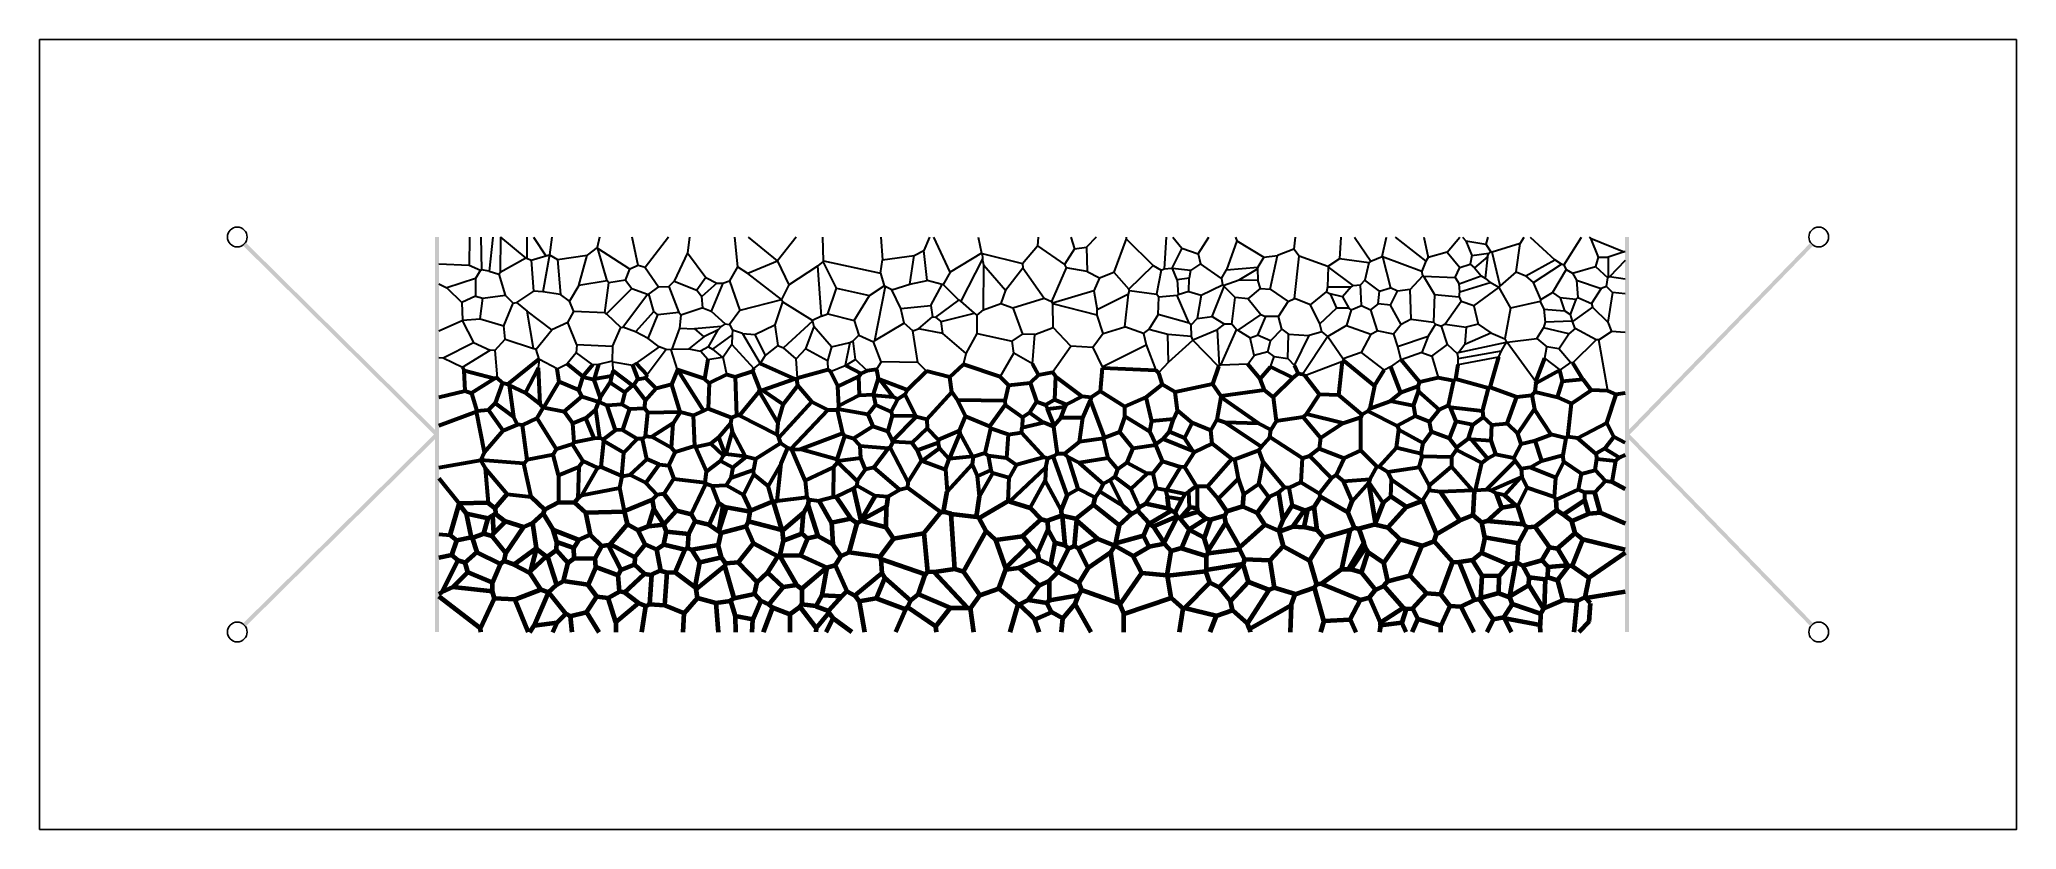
# Model space of a CAD drawing. Header units: metres. Extents: x 0 to 5000, y 0 to 2000.
import ezdxf

# ---------------------------------------------------------------- set-up
doc = ezdxf.new("R2010")
doc.units = ezdxf.units.M

msp = doc.modelspace()

# ---------------------------------------------------------------- hatches: boundary and pattern name
at = {"layer": 'buffer'}
for points in [[(1000, 500), (1010, 500), (1010, 1500), (1000, 1500), (1000, 500)], [(4010, 500), (4020, 500), (4020, 1500), (4010, 1500), (4010, 500)]]:
    msp.add_hatch(color=7, dxfattribs=at).paths.add_polyline_path(points)
at = {"layer": 'connections'}
for points in [[(1008.5, 1003.6), (1001.5, 996.4), (514.2, 1478.9), (521.3, 1486), (1008.5, 1003.6)], [(4018.6, 996.5), (4011.4, 1003.5), (4479, 1485.5), (4486.2, 1478.6), (4018.6, 996.5)], [(1001.5, 1003.6), (1008.5, 996.4), (521.3, 514), (514.2, 521.1), (1001.5, 1003.6)], [(4011.4, 996.5), (4018.6, 1003.5), (4486.2, 521.4), (4479, 514.5), (4011.4, 996.5)]]:
    msp.add_hatch(color=7, dxfattribs=at).paths.add_polyline_path(points)
at = {"layer": 'throats'}
for color, points in [(3, [(1086.9, 1428.7), (1086.6, 1428.7), (1087.3, 1500), (1087.6, 1500), (1086.9, 1428.7)]), (3, [(1118.4, 1416.9), (1118.1, 1416.9), (1115.5, 1500), (1115.8, 1500), (1118.4, 1416.9)]), (3, [(1137.1, 1413.5), (1136.8, 1413.5), (1146.4, 1500), (1146.7, 1500), (1137.1, 1413.5)]), (3, [(1165.4, 1499.9), (1165.6, 1500.1), (1166, 1499.5), (1165.7, 1499.3), (1165.4, 1499.9)]), (3, [(1232.6, 1446.1), (1232.3, 1446.1), (1232.5, 1500), (1232.8, 1500), (1232.6, 1446.1)]), (3, [(1280.2, 1452.5), (1280, 1452.4), (1249.3, 1499.9), (1249.5, 1500.1), (1280.2, 1452.5)]), (3, [(1290.4, 1454.9), (1290.1, 1454.9), (1295.2, 1500), (1295.5, 1500), (1290.4, 1454.9)]), (3, [(1410.3, 1473.6), (1410, 1473.7), (1416.1, 1500), (1416.4, 1500), (1410.3, 1473.6)]), (3, [(1498.6, 1500), (1498.9, 1500), (1514.2, 1428), (1513.9, 1427.9), (1498.6, 1500)]), (3, [(1531.5, 1422.3), (1531.3, 1422.5), (1590.2, 1500.1), (1590.5, 1499.9), (1531.5, 1422.3)]), (3, [(1638.7, 1459.9), (1638.4, 1459.9), (1643.6, 1500), (1643.9, 1500), (1638.7, 1459.9)]), (3, [(1765.7, 1424.1), (1765.4, 1424.1), (1757.6, 1500), (1757.8, 1500), (1765.7, 1424.1)]), (3, [(1792.6, 1499.9), (1792.8, 1500.1), (1866.2, 1440), (1866, 1439.8), (1792.6, 1499.9)]), (3, [(1866.2, 1439.8), (1866, 1440), (1913.8, 1500.1), (1914, 1499.9), (1866.2, 1439.8)]), (3, [(1980.9, 1500), (1981.2, 1500), (1982.6, 1439.8), (1982.3, 1439.8), (1980.9, 1500)]), (3, [(2132, 1442.4), (2131.7, 1442.4), (2127.5, 1500), (2127.8, 1500), (2132, 1442.4)]), (3, [(2236.5, 1465.4), (2236.2, 1465.5), (2251.1, 1500.1), (2251.4, 1499.9), (2236.5, 1465.4)]), (3, [(2261.3, 1499.9), (2261.6, 1500.1), (2303.1, 1411.2), (2302.9, 1411), (2261.3, 1499.9)]), (3, [(2382.8, 1459.3), (2382.5, 1459.2), (2373.9, 1500), (2374.2, 1500), (2382.8, 1459.3)]), (3, [(2523.9, 1477.9), (2523.6, 1477.9), (2525.3, 1500), (2525.6, 1500), (2523.9, 1477.9)]), (3, [(2617.3, 1470.5), (2617.1, 1470.4), (2608.5, 1500), (2608.7, 1500), (2617.3, 1470.5)]), (3, [(2647.7, 1473.9), (2647.5, 1474.1), (2672.5, 1500.1), (2672.8, 1499.9), (2647.7, 1473.9)]), (3, [(2748.2, 1495.6), (2747.9, 1495.6), (2748, 1500), (2748.3, 1500), (2748.2, 1495.6)]), (3, [(2844.5, 1419.5), (2844.2, 1419.6), (2849.2, 1500), (2849.5, 1500), (2844.5, 1419.5)]), (3, [(2888.8, 1471.6), (2888.6, 1471.4), (2866.1, 1499.9), (2866.4, 1500.1), (2888.8, 1471.6)]), (3, [(2957.6, 1500.1), (2957.8, 1499.9), (2930.9, 1457.1), (2930.7, 1457.3), (2957.6, 1500.1)]), (3, [(3028.1, 1490.2), (3027.8, 1490.1), (3024.3, 1499.9), (3024.5, 1500.1), (3028.1, 1490.2)]), (3, [(3172.8, 1469.4), (3172.5, 1469.5), (3175.9, 1500), (3176.2, 1500), (3172.8, 1469.4)]), (3, [(3287.7, 1444.7), (3287.4, 1444.7), (3291.5, 1500), (3291.8, 1500), (3287.7, 1444.7)]), (3, [(3367.5, 1439.3), (3367.3, 1439.1), (3325.6, 1499.9), (3325.8, 1500.1), (3367.5, 1439.3)]), (3, [(3406.8, 1500), (3407.1, 1500), (3395.8, 1450.9), (3395.5, 1450.9), (3406.8, 1500)]), (3, [(3506.7, 1438.6), (3506.5, 1438.4), (3428.8, 1499.9), (3429, 1500.1), (3506.7, 1438.6)]), (3, [(3512.1, 1448.3), (3511.8, 1448.3), (3501, 1500), (3501.2, 1500), (3512.1, 1448.3)]), (3, [(3592.1, 1500.1), (3592.3, 1499.9), (3560.4, 1461.8), (3560.2, 1462), (3592.1, 1500.1)]), (3, [(3607.6, 1490.7), (3607.4, 1490.5), (3598.7, 1499.9), (3598.9, 1500.1), (3607.6, 1490.7)]), (3, [(3658.3, 1481.9), (3658, 1482), (3663.2, 1500), (3663.5, 1500), (3658.3, 1481.9)]), (3, [(3754.3, 1500.1), (3754.6, 1499.9), (3745, 1483.8), (3744.7, 1483.9), (3754.3, 1500.1)]), (3, [(3832.2, 1441.9), (3832, 1441.7), (3770, 1499.9), (3770.2, 1500.1), (3832.2, 1441.9)]), (3, [(3899.9, 1500.1), (3900.2, 1499.9), (3855.5, 1429), (3855.3, 1429.1), (3899.9, 1500.1)]), (3, [(3922.4, 1496.9), (3922.2, 1496.7), (3919.6, 1499.9), (3919.8, 1500.1), (3922.4, 1496.9)]), (3, [(1165.1, 1410), (1164.8, 1410), (1165.7, 1499.4), (1166, 1499.4), (1165.1, 1410)]), (3, [(1230.1, 1446.2), (1229.9, 1445.9), (1165.7, 1499.3), (1165.9, 1499.5), (1230.1, 1446.2)]), (3, [(1280.1, 1452.6), (1280.2, 1452.3), (1243.1, 1441.2), (1243, 1441.4), (1280.1, 1452.6)]), (3, [(1273.4, 1360.8), (1273.1, 1360.9), (1290.1, 1454.9), (1290.4, 1454.9), (1273.4, 1360.8)]), (3, [(1290.2, 1455.1), (1290.3, 1454.8), (1280.2, 1452.3), (1280.1, 1452.6), (1290.2, 1455.1)]), (3, [(1290.3, 1454.8), (1290.2, 1455.1), (1290.2, 1455.1), (1290.3, 1454.8), (1290.3, 1454.8)]), (3, [(1309.7, 1443.6), (1309.6, 1443.3), (1290.2, 1454.8), (1290.3, 1455.1), (1309.7, 1443.6)]), (3, [(1385, 1454.4), (1385, 1454.1), (1309.7, 1443.3), (1309.6, 1443.6), (1385, 1454.4)]), (3, [(1384.9, 1454.2), (1385.2, 1454.2), (1364.2, 1377.5), (1363.9, 1377.6), (1384.9, 1454.2)]), (3, [(1385.1, 1454.1), (1384.9, 1454.3), (1410.1, 1473.8), (1410.2, 1473.6), (1385.1, 1454.1)]), (3, [(1412.3, 1470.6), (1412, 1470.4), (1410, 1473.6), (1410.3, 1473.8), (1412.3, 1470.6)]), (3, [(1412, 1470.4), (1412.3, 1470.5), (1436, 1389.4), (1435.7, 1389.3), (1412, 1470.4)]), (3, [(1412.1, 1470.4), (1412.2, 1470.6), (1493.4, 1418.5), (1493.2, 1418.2), (1412.1, 1470.4)]), (3, [(1605.5, 1388.1), (1605.2, 1388.2), (1638.4, 1460), (1638.7, 1459.9), (1605.5, 1388.1)]), (3, [(1685.5, 1397.6), (1685.3, 1397.4), (1638.4, 1459.8), (1638.6, 1460), (1685.5, 1397.6)]), (3, [(2212.1, 1453.1), (2212.1, 1452.8), (2131.9, 1442.2), (2131.8, 1442.5), (2212.1, 1453.1)]), (3, [(2212, 1452.9), (2212.3, 1452.9), (2201, 1381), (2200.7, 1381.1), (2212, 1452.9)]), (3, [(2236.3, 1465.6), (2236.5, 1465.3), (2212.2, 1452.8), (2212, 1453), (2236.3, 1465.6)]), (3, [(2236.2, 1465.5), (2236.5, 1465.5), (2244.8, 1390), (2244.5, 1390), (2236.2, 1465.5)]), (3, [(2303.1, 1411), (2302.9, 1411.2), (2382.6, 1459.4), (2382.7, 1459.1), (2303.1, 1411)]), (3, [(2383.9, 1458.1), (2383.7, 1457.9), (2382.5, 1459.2), (2382.7, 1459.4), (2383.9, 1458.1)]), (3, [(2385, 1444.5), (2384.7, 1444.5), (2383.7, 1458), (2384, 1458), (2385, 1444.5)]), (3, [(2486.3, 1433.3), (2486.2, 1433.1), (2383.8, 1457.8), (2383.9, 1458.1), (2486.3, 1433.3)]), (3, [(2523.7, 1478), (2523.9, 1477.8), (2486.3, 1433.1), (2486.1, 1433.3), (2523.7, 1478)]), (3, [(2592.4, 1430.1), (2592.2, 1429.9), (2523.7, 1477.8), (2523.9, 1478.1), (2592.4, 1430.1)]), (3, [(2592.4, 1429.9), (2592.2, 1430.1), (2617.1, 1470.5), (2617.3, 1470.4), (2592.4, 1429.9)]), (3, [(2647.6, 1474.2), (2647.6, 1473.9), (2617.2, 1470.3), (2617.2, 1470.6), (2647.6, 1474.2)]), (3, [(2649.8, 1412.9), (2649.5, 1412.9), (2647.5, 1474), (2647.8, 1474), (2649.8, 1412.9)]), (3, [(2717.4, 1410.7), (2717.1, 1410.8), (2747.9, 1495.6), (2748.2, 1495.5), (2717.4, 1410.7)]), (3, [(2816.6, 1428.2), (2816.4, 1428), (2748, 1495.5), (2748.2, 1495.7), (2816.6, 1428.2)]), (3, [(2863.9, 1421.2), (2863.6, 1421.3), (2888.6, 1471.6), (2888.9, 1471.5), (2863.9, 1421.2)]), (3, [(2930.9, 1457.3), (2930.8, 1457), (2888.7, 1471.4), (2888.8, 1471.7), (2930.9, 1457.3)]), (3, [(2936.7, 1432.3), (2936.4, 1432.2), (2930.7, 1457.2), (2931, 1457.2), (2936.7, 1432.3)]), (3, [(3001.9, 1417), (3001.6, 1417.1), (3027.8, 1490.2), (3028.1, 1490.1), (3001.9, 1417)]), (3, [(3096.4, 1449.2), (3096.2, 1448.9), (3027.9, 1490), (3028.1, 1490.3), (3096.4, 1449.2)]), (3, [(3131.3, 1453), (3131.4, 1452.8), (3096.3, 1448.9), (3096.3, 1449.2), (3131.3, 1453)]), (3, [(3131.2, 1452.9), (3131.5, 1452.9), (3112.6, 1368.1), (3112.3, 1368.1), (3131.2, 1452.9)]), (3, [(3131.4, 1452.8), (3131.3, 1453), (3172.6, 1469.6), (3172.7, 1469.3), (3131.4, 1452.8)]), (3, [(3172.6, 1469.4), (3172.8, 1469.5), (3186.1, 1451.3), (3185.8, 1451.1), (3172.6, 1469.4)]), (3, [(3185.8, 1451.2), (3186.1, 1451.2), (3174, 1344), (3173.7, 1344.1), (3185.8, 1451.2)]), (3, [(3185.9, 1451), (3186, 1451.3), (3258.7, 1425.1), (3258.6, 1424.8), (3185.9, 1451)]), (3, [(3395.6, 1451), (3395.7, 1450.8), (3367.5, 1439), (3367.4, 1439.3), (3395.6, 1451)]), (3, [(3396.5, 1450.5), (3396.3, 1450.2), (3395.6, 1450.8), (3395.7, 1451), (3396.5, 1450.5)]), (3, [(3417.2, 1371.7), (3416.9, 1371.6), (3396.2, 1450.3), (3396.5, 1450.4), (3417.2, 1371.7)]), (3, [(3495.8, 1413.9), (3495.7, 1413.6), (3396.3, 1450.2), (3396.4, 1450.5), (3495.8, 1413.9)]), (3, [(3512, 1448.2), (3511.9, 1448.4), (3560.3, 1462), (3560.3, 1461.8), (3512, 1448.2)]), (3, [(3592.4, 1423.2), (3592.1, 1423), (3560.2, 1461.8), (3560.4, 1462), (3592.4, 1423.2)]), (3, [(3622.3, 1453.5), (3622.1, 1453.4), (3607.3, 1490.6), (3607.6, 1490.7), (3622.3, 1453.5)]), (3, [(3658.2, 1482.1), (3658.1, 1481.8), (3607.5, 1490.5), (3607.5, 1490.8), (3658.2, 1482.1)]), (3, [(3618.6, 1431.3), (3618.3, 1431.4), (3622.1, 1453.5), (3622.4, 1453.4), (3618.6, 1431.3)]), (3, [(3665.8, 1459.3), (3665.9, 1459), (3622.2, 1453.3), (3622.2, 1453.6), (3665.8, 1459.3)]), (3, [(3629.7, 1421.9), (3629.5, 1422.1), (3661.9, 1450.3), (3662.1, 1450.1), (3629.7, 1421.9)]), (3, [(3656.2, 1395.8), (3655.9, 1395.8), (3661.9, 1450.2), (3662.2, 1450.2), (3656.2, 1395.8)]), (3, [(3670.4, 1462.3), (3670.1, 1462.2), (3658, 1481.9), (3658.3, 1482), (3670.4, 1462.3)]), (3, [(3665.7, 1459.2), (3666, 1459.1), (3662.2, 1450.1), (3661.9, 1450.2), (3665.7, 1459.2)]), (3, [(3666, 1459), (3665.8, 1459.3), (3670.2, 1462.4), (3670.3, 1462.1), (3666, 1459)]), (3, [(3670.2, 1462.1), (3670.3, 1462.4), (3674.2, 1461.8), (3674.1, 1461.5), (3670.2, 1462.1)]), (3, [(3674, 1461.7), (3674.3, 1461.7), (3694.4, 1376.4), (3694.1, 1376.3), (3674, 1461.7)]), (3, [(3674.2, 1461.6), (3674.1, 1461.8), (3744.8, 1484), (3744.9, 1483.7), (3674.2, 1461.6)]), (3, [(3744.7, 1483.9), (3745, 1483.8), (3735, 1412.2), (3734.7, 1412.3), (3744.7, 1483.9)]), (3, [(3942.3, 1449), (3942, 1448.9), (3922.2, 1496.7), (3922.5, 1496.8), (3942.3, 1449)]), (3, [(4008.1, 1462.3), (4008, 1462), (3922.3, 1496.6), (3922.4, 1496.9), (4008.1, 1462.3)]), (3, [(3967.6, 1448.6), (3967.5, 1448.9), (4008, 1462.3), (4008.1, 1462), (3967.6, 1448.6)]), (3, [(4008.1, 1462), (4008.1, 1462.3), (4010, 1462.3), (4010, 1462), (4008.1, 1462)]), (3, [(1086.8, 1428.8), (1086.8, 1428.5), (1010, 1432.2), (1010, 1432.5), (1086.8, 1428.8)]), (3, [(1115.3, 1416.2), (1115.2, 1415.9), (1086.7, 1428.5), (1086.8, 1428.8), (1115.3, 1416.2)]), (3, [(1102.5, 1395.2), (1102.2, 1395.4), (1115.1, 1416.1), (1115.4, 1416), (1102.5, 1395.2)]), (3, [(1118.2, 1417), (1118.3, 1416.7), (1115.3, 1415.9), (1115.2, 1416.2), (1118.2, 1417)]), (3, [(1118.2, 1416.7), (1118.2, 1417), (1137, 1413.6), (1136.9, 1413.3), (1118.2, 1416.7)]), (3, [(1161.5, 1405.9), (1161.4, 1405.6), (1136.9, 1413.3), (1137, 1413.6), (1161.5, 1405.9)]), (3, [(1164.8, 1410.1), (1165, 1409.9), (1161.6, 1405.7), (1161.3, 1405.9), (1164.8, 1410.1)]), (3, [(1178.2, 1352.7), (1177.9, 1352.6), (1161.3, 1405.7), (1161.6, 1405.8), (1178.2, 1352.7)]), (3, [(1165, 1409.9), (1164.8, 1410.1), (1229.9, 1446.2), (1230.1, 1445.9), (1165, 1409.9)]), (3, [(1232.4, 1446.2), (1232.4, 1445.9), (1230, 1445.9), (1230, 1446.2), (1232.4, 1446.2)]), (3, [(1243.1, 1441.4), (1243, 1441.2), (1232.4, 1446), (1232.5, 1446.2), (1243.1, 1441.4)]), (3, [(1249.1, 1362.8), (1248.8, 1362.8), (1242.9, 1441.3), (1243.2, 1441.3), (1249.1, 1362.8)]), (3, [(1318, 1354.2), (1317.7, 1354.2), (1309.5, 1443.4), (1309.8, 1443.5), (1318, 1354.2)]), (3, [(1493.2, 1418.4), (1493.4, 1418.3), (1482.4, 1391), (1482.1, 1391.1), (1493.2, 1418.4)]), (3, [(1493.4, 1418.2), (1493.2, 1418.5), (1514, 1428.1), (1514.1, 1427.8), (1493.4, 1418.2)]), (3, [(1514, 1427.8), (1514.1, 1428.1), (1531.4, 1422.6), (1531.3, 1422.3), (1514, 1427.8)]), (3, [(1565.9, 1374.3), (1565.7, 1374.1), (1531.3, 1422.3), (1531.5, 1422.5), (1565.9, 1374.3)]), (3, [(1745.4, 1388.6), (1745.2, 1388.8), (1765.4, 1424.2), (1765.7, 1424), (1745.4, 1388.6)]), (3, [(1765.5, 1424), (1765.6, 1424.2), (1791.9, 1407.4), (1791.7, 1407.1), (1765.5, 1424)]), (3, [(1791.7, 1407.1), (1791.9, 1407.4), (1877, 1342), (1876.8, 1341.7), (1791.7, 1407.1)]), (3, [(1791.9, 1407.1), (1791.8, 1407.4), (1866.3, 1439.3), (1866.4, 1439), (1791.9, 1407.1)]), (3, [(1866.5, 1439.2), (1866.2, 1439.1), (1866, 1439.8), (1866.2, 1439.9), (1866.5, 1439.2)]), (3, [(1894.9, 1378.8), (1894.6, 1378.6), (1866.2, 1439.1), (1866.5, 1439.2), (1894.9, 1378.8)]), (3, [(1968.5, 1427.4), (1968.6, 1427.1), (1894.9, 1378.6), (1894.7, 1378.8), (1968.5, 1427.4)]), (3, [(1968.4, 1427.3), (1968.7, 1427.3), (1977.7, 1299.7), (1977.4, 1299.6), (1968.4, 1427.3)]), (3, [(1968.7, 1427.2), (1968.5, 1427.4), (1981.5, 1438.1), (1981.7, 1437.8), (1968.7, 1427.2)]), (3, [(1981.8, 1437.9), (1981.5, 1438), (1982.3, 1439.9), (1982.6, 1439.7), (1981.8, 1437.9)]), (3, [(1981.5, 1437.9), (1981.8, 1438), (2016, 1370.7), (2015.8, 1370.5), (1981.5, 1437.9)]), (3, [(2126.8, 1408.3), (2126.7, 1408), (1982.4, 1439.7), (1982.5, 1439.9), (2126.8, 1408.3)]), (3, [(2131.7, 1442.4), (2132, 1442.4), (2126.9, 1408.2), (2126.6, 1408.2), (2131.7, 1442.4)]), (3, [(2136.2, 1376.1), (2135.9, 1376), (2126.6, 1408.1), (2126.9, 1408.2), (2136.2, 1376.1)]), (3, [(2285.7, 1379.7), (2285.4, 1379.8), (2302.9, 1411.2), (2303.1, 1411), (2285.7, 1379.7)]), (3, [(2330.2, 1337.5), (2330, 1337.6), (2384.7, 1444.5), (2385, 1444.4), (2330.2, 1337.5)]), (3, [(2384.7, 1444.4), (2385, 1444.5), (2388.6, 1428.6), (2388.3, 1428.5), (2384.7, 1444.4)]), (3, [(2388.3, 1428.5), (2388.6, 1428.5), (2387.9, 1316), (2387.6, 1316), (2388.3, 1428.5)]), (3, [(2443.1, 1365.5), (2442.8, 1365.3), (2388.4, 1428.4), (2388.6, 1428.6), (2443.1, 1365.5)]), (3, [(2487.1, 1422.4), (2487.3, 1422.2), (2443.1, 1365.3), (2442.8, 1365.5), (2487.1, 1422.4)]), (3, [(2487.3, 1422.3), (2487, 1422.3), (2486.1, 1433.2), (2486.4, 1433.2), (2487.3, 1422.3)]), (3, [(2541, 1345), (2540.7, 1344.8), (2487.1, 1422.2), (2487.3, 1422.4), (2541, 1345)]), (3, [(2559.8, 1336.4), (2559.6, 1336.5), (2596.8, 1421.6), (2597.1, 1421.5), (2559.8, 1336.4)]), (3, [(2597.1, 1421.6), (2596.8, 1421.5), (2592.2, 1429.9), (2592.4, 1430.1), (2597.1, 1421.6)]), (3, [(2596.9, 1421.4), (2597, 1421.7), (2649.6, 1413.1), (2649.6, 1412.8), (2596.9, 1421.4)]), (3, [(2680.6, 1396.9), (2680.5, 1396.6), (2649.5, 1412.8), (2649.7, 1413.1), (2680.6, 1396.9)]), (3, [(2717.2, 1410.9), (2717.3, 1410.6), (2680.6, 1396.6), (2680.5, 1396.9), (2717.2, 1410.9)]), (3, [(2754.9, 1367.8), (2754.6, 1367.6), (2717.1, 1410.7), (2717.4, 1410.9), (2754.9, 1367.8)]), (3, [(2816.4, 1428.2), (2816.6, 1428), (2754.9, 1367.6), (2754.7, 1367.8), (2816.4, 1428.2)]), (3, [(2836.5, 1415.9), (2836.4, 1415.6), (2816.4, 1428), (2816.6, 1428.3), (2836.5, 1415.9)]), (3, [(2824.9, 1354.9), (2824.6, 1355), (2836.3, 1415.8), (2836.6, 1415.7), (2824.9, 1354.9)]), (3, [(2844.3, 1419.7), (2844.4, 1419.4), (2836.5, 1415.6), (2836.4, 1415.9), (2844.3, 1419.7)]), (3, [(2863.8, 1421.4), (2863.8, 1421.1), (2844.4, 1419.4), (2844.4, 1419.7), (2863.8, 1421.4)]), (3, [(2865.9, 1420.3), (2865.7, 1420.1), (2863.7, 1421.1), (2863.8, 1421.4), (2865.9, 1420.3)]), (3, [(2865.7, 1420.1), (2865.9, 1420.3), (2877.2, 1391.5), (2876.9, 1391.3), (2865.7, 1420.1)]), (3, [(2865.8, 1420), (2865.8, 1420.3), (2910.9, 1415.1), (2910.9, 1414.8), (2865.8, 1420)]), (3, [(2907.3, 1395.6), (2907, 1395.6), (2910.7, 1415), (2911, 1414.9), (2907.3, 1395.6)]), (3, [(2911, 1414.8), (2910.8, 1415.1), (2936.5, 1432.4), (2936.6, 1432.1), (2911, 1414.8)]), (3, [(2936.5, 1432.1), (2936.6, 1432.4), (2989.1, 1395.2), (2988.9, 1395), (2936.5, 1432.1)]), (3, [(3001.7, 1417.1), (3001.9, 1416.9), (2989.2, 1395), (2988.9, 1395.2), (3001.7, 1417.1)]), (3, [(3081.2, 1423.8), (3081.3, 1423.5), (3001.8, 1416.9), (3001.8, 1417.2), (3081.2, 1423.8)]), (3, [(3080.1, 1419.6), (3080.2, 1419.3), (3033.7, 1391.2), (3033.6, 1391.4), (3080.1, 1419.6)]), (3, [(3080.3, 1419.4), (3080, 1419.5), (3081.1, 1423.7), (3081.4, 1423.6), (3080.3, 1419.4)]), (3, [(3081.5, 1390.8), (3081.2, 1390.8), (3080, 1419.4), (3080.3, 1419.5), (3081.5, 1390.8)]), (3, [(3081.4, 1423.6), (3081.1, 1423.7), (3096.1, 1449.1), (3096.4, 1448.9), (3081.4, 1423.6)]), (3, [(3257.9, 1373.8), (3257.6, 1373.8), (3258.7, 1424.4), (3259, 1424.4), (3257.9, 1373.8)]), (3, [(3259, 1424.4), (3258.7, 1424.3), (3258.5, 1424.9), (3258.8, 1425), (3259, 1424.4)]), (3, [(3258.8, 1424.8), (3258.6, 1425.1), (3287.5, 1444.8), (3287.6, 1444.6), (3258.8, 1424.8)]), (3, [(3258.8, 1424.2), (3258.9, 1424.5), (3322.3, 1377.6), (3322.1, 1377.4), (3258.8, 1424.2)]), (3, [(3287.5, 1444.5), (3287.6, 1444.8), (3361.9, 1434.9), (3361.9, 1434.6), (3287.5, 1444.5)]), (3, [(3352.2, 1390.9), (3351.9, 1391), (3361.8, 1434.8), (3362.1, 1434.7), (3352.2, 1390.9)]), (3, [(3362, 1434.6), (3361.8, 1434.9), (3367.3, 1439.3), (3367.5, 1439.1), (3362, 1434.6)]), (3, [(3498.3, 1402.1), (3498.5, 1401.9), (3466.4, 1367.3), (3466.2, 1367.5), (3498.3, 1402.1)]), (3, [(3495.6, 1413.8), (3495.9, 1413.8), (3498.5, 1402), (3498.2, 1401.9), (3495.6, 1413.8)]), (3, [(3495.9, 1413.7), (3495.7, 1413.8), (3506.4, 1438.6), (3506.7, 1438.4), (3495.9, 1413.7)]), (3, [(3498.3, 1401.8), (3498.5, 1402.1), (3500.2, 1400.8), (3500, 1400.6), (3498.3, 1401.8)]), (3, [(3528.2, 1354.7), (3528, 1354.5), (3500, 1400.6), (3500.3, 1400.8), (3528.2, 1354.7)]), (3, [(3580.6, 1397.9), (3580.6, 1397.6), (3500.1, 1400.5), (3500.1, 1400.8), (3580.6, 1397.9)]), (3, [(3506.7, 1438.4), (3506.4, 1438.6), (3511.8, 1448.4), (3512, 1448.2), (3506.7, 1438.4)]), (3, [(3592.1, 1423.2), (3592.4, 1423.1), (3580.7, 1397.7), (3580.4, 1397.9), (3592.1, 1423.2)]), (3, [(3646.3, 1401.5), (3646.4, 1401.2), (3590.4, 1381.2), (3590.3, 1381.5), (3646.3, 1401.5)]), (3, [(3618.4, 1431.5), (3618.5, 1431.2), (3592.3, 1423), (3592.2, 1423.3), (3618.4, 1431.5)]), (3, [(3629.7, 1422.1), (3629.5, 1421.9), (3618.3, 1431.2), (3618.5, 1431.5), (3629.7, 1422.1)]), (3, [(3646.4, 1401.5), (3646.2, 1401.3), (3629.5, 1421.9), (3629.7, 1422.1), (3646.4, 1401.5)]), (3, [(3656.1, 1395.9), (3655.9, 1395.7), (3646.2, 1401.2), (3646.4, 1401.5), (3656.1, 1395.9)]), (3, [(3694.4, 1376.3), (3694.2, 1376.5), (3734.8, 1412.3), (3735, 1412.1), (3694.4, 1376.3)]), (3, [(3759.2, 1401.6), (3759.1, 1401.3), (3734.8, 1412.1), (3734.9, 1412.4), (3759.2, 1401.6)]), (3, [(3832, 1441.9), (3832.2, 1441.7), (3759.2, 1401.3), (3759, 1401.5), (3832, 1441.9)]), (3, [(3759, 1401.3), (3759.2, 1401.5), (3778.3, 1384.7), (3778.1, 1384.5), (3759, 1401.3)]), (3, [(3849.1, 1431.5), (3849.3, 1431.2), (3778.3, 1384.4), (3778.2, 1384.7), (3849.1, 1431.5)]), (3, [(3826.7, 1359.1), (3826.5, 1359.2), (3861, 1417.9), (3861.3, 1417.8), (3826.7, 1359.1)]), (3, [(3832, 1441.7), (3832.2, 1441.9), (3849.3, 1431.5), (3849.1, 1431.2), (3832, 1441.7)]), (3, [(3849.2, 1431.2), (3849.3, 1431.5), (3855.4, 1429.2), (3855.3, 1428.9), (3849.2, 1431.2)]), (3, [(3861.3, 1417.9), (3861, 1417.8), (3855.3, 1429), (3855.5, 1429.1), (3861.3, 1417.9)]), (3, [(3876.9, 1408.6), (3876.8, 1408.3), (3861.1, 1417.7), (3861.2, 1418), (3876.9, 1408.6)]), (3, [(3887.7, 1391.2), (3887.4, 1391.1), (3876.7, 1408.4), (3877, 1408.6), (3887.7, 1391.2)]), (3, [(3935, 1425.2), (3935.1, 1424.9), (3876.9, 1408.3), (3876.8, 1408.6), (3935, 1425.2)]), (3, [(3935.2, 1425), (3934.9, 1425.1), (3942, 1449), (3942.3, 1448.9), (3935.2, 1425)]), (3, [(3966.8, 1396.8), (3966.6, 1396.6), (3935, 1425), (3935.2, 1425.2), (3966.8, 1396.8)]), (3, [(3967.6, 1448.9), (3967.6, 1448.6), (3942.1, 1448.8), (3942.1, 1449.1), (3967.6, 1448.9)]), (3, [(3967.3, 1397.1), (3967, 1397.1), (3967.4, 1448.7), (3967.7, 1448.7), (3967.3, 1397.1)]), (3, [(3970.8, 1399.2), (3970.6, 1399.4), (4009.9, 1440.4), (4010.1, 1440.2), (3970.8, 1399.2)]), (3, [(1030.2, 1371.1), (1030.1, 1370.9), (1009.9, 1381.5), (1010.1, 1381.8), (1030.2, 1371.1)]), (3, [(1030.2, 1370.9), (1030.1, 1371.2), (1102.3, 1395.5), (1102.4, 1395.2), (1030.2, 1370.9)]), (3, [(1067.8, 1334), (1067.6, 1333.8), (1030.1, 1370.9), (1030.3, 1371.1), (1067.8, 1334)]), (3, [(1067.7, 1333.8), (1067.6, 1334.1), (1102.4, 1350.2), (1102.5, 1349.9), (1067.7, 1333.8)]), (3, [(1102.6, 1350), (1102.3, 1350), (1102.2, 1395.3), (1102.5, 1395.3), (1102.6, 1350)]), (3, [(1121.3, 1345.3), (1121.3, 1345), (1102.4, 1349.9), (1102.5, 1350.2), (1121.3, 1345.3)]), (3, [(1178, 1352.8), (1178, 1352.5), (1121.3, 1345), (1121.3, 1345.3), (1178, 1352.8)]), (3, [(1197.6, 1332.8), (1197.4, 1332.6), (1177.9, 1352.6), (1178.1, 1352.8), (1197.6, 1332.8)]), (3, [(1206.4, 1334.3), (1206.2, 1334.6), (1248.9, 1362.9), (1249, 1362.7), (1206.4, 1334.3)]), (3, [(1248.9, 1362.6), (1249, 1362.9), (1273.2, 1361), (1273.2, 1360.7), (1248.9, 1362.6)]), (3, [(1273.2, 1360.7), (1273.2, 1361), (1317.9, 1354.3), (1317.9, 1354), (1273.2, 1360.7)]), (3, [(1317.8, 1354.1), (1318, 1354.3), (1340.2, 1337.9), (1340, 1337.6), (1317.8, 1354.1)]), (3, [(1340.3, 1337.7), (1340, 1337.8), (1363.9, 1377.7), (1364.2, 1377.5), (1340.3, 1337.7)]), (3, [(1364, 1377.4), (1364, 1377.7), (1435.9, 1389.5), (1435.9, 1389.2), (1364, 1377.4)]), (3, [(1439.6, 1383.6), (1439.9, 1383.6), (1429.8, 1308.3), (1429.5, 1308.4), (1439.6, 1383.6)]), (3, [(1434.2, 1305.5), (1434, 1305.7), (1497.8, 1370.1), (1498, 1369.9), (1434.2, 1305.5)]), (3, [(1435.8, 1389.3), (1436, 1389.4), (1439.8, 1383.7), (1439.6, 1383.5), (1435.8, 1389.3)]), (3, [(1439.7, 1383.5), (1439.7, 1383.8), (1482.2, 1391.2), (1482.3, 1390.9), (1439.7, 1383.5)]), (3, [(1537.3, 1355.1), (1537.6, 1354.9), (1475.5, 1271.6), (1475.3, 1271.8), (1537.3, 1355.1)]), (3, [(1498, 1370.1), (1497.8, 1369.9), (1482.1, 1391), (1482.4, 1391.1), (1498, 1370.1)]), (3, [(1537.5, 1355.2), (1537.4, 1354.9), (1497.9, 1369.9), (1498, 1370.1), (1537.5, 1355.2)]), (3, [(1540.5, 1356.2), (1540.6, 1355.9), (1537.5, 1354.9), (1537.4, 1355.2), (1540.5, 1356.2)]), (3, [(1540.4, 1356), (1540.7, 1356.1), (1553.5, 1311.5), (1553.2, 1311.4), (1540.4, 1356)]), (3, [(1540.6, 1355.9), (1540.5, 1356.2), (1565.7, 1374.3), (1565.9, 1374.1), (1540.6, 1355.9)]), (3, [(1591.6, 1374.6), (1591.6, 1374.3), (1565.8, 1374.1), (1565.8, 1374.4), (1591.6, 1374.6)]), (3, [(1591.7, 1374.4), (1591.5, 1374.6), (1605.2, 1388.3), (1605.5, 1388.1), (1591.7, 1374.4)]), (3, [(1617.2, 1308.5), (1617, 1308.4), (1591.5, 1374.4), (1591.8, 1374.5), (1617.2, 1308.5)]), (3, [(1662.3, 1365.2), (1662.2, 1364.9), (1605.3, 1388), (1605.4, 1388.3), (1662.3, 1365.2)]), (3, [(1662.4, 1365), (1662.1, 1365.2), (1685.3, 1397.6), (1685.5, 1397.4), (1662.4, 1365)]), (3, [(1674.9, 1349.8), (1674.7, 1349.6), (1662.1, 1365), (1662.4, 1365.2), (1674.9, 1349.8)]), (3, [(1674.9, 1349.6), (1674.7, 1349.8), (1712.9, 1383.4), (1713.1, 1383.2), (1674.9, 1349.6)]), (3, [(1713, 1383.5), (1712.9, 1383.2), (1685.4, 1397.4), (1685.5, 1397.7), (1713, 1383.5)]), (3, [(1698.5, 1312.5), (1698.2, 1312.6), (1727.9, 1382.9), (1728.1, 1382.8), (1698.5, 1312.5)]), (3, [(1728, 1383), (1728, 1382.7), (1713, 1383.2), (1713, 1383.5), (1728, 1383)]), (3, [(1745.2, 1388.8), (1745.3, 1388.5), (1728, 1382.7), (1727.9, 1383), (1745.2, 1388.8)]), (3, [(1771.6, 1314.4), (1771.4, 1314.3), (1745.2, 1388.6), (1745.4, 1388.7), (1771.6, 1314.4)]), (3, [(1877, 1341.8), (1876.8, 1341.9), (1894.6, 1378.8), (1894.9, 1378.6), (1877, 1341.8)]), (3, [(2015.8, 1370.7), (2016, 1370.6), (1994.2, 1305.3), (1993.9, 1305.4), (2015.8, 1370.7)]), (3, [(2099.1, 1351.6), (2099.1, 1351.3), (2015.9, 1370.5), (2015.9, 1370.8), (2099.1, 1351.6)]), (3, [(2099, 1351.6), (2099.2, 1351.4), (2060.4, 1288.9), (2060.1, 1289), (2099, 1351.6)]), (3, [(2136, 1376.2), (2136.1, 1376), (2099.2, 1351.4), (2099, 1351.6), (2136, 1376.2)]), (3, [(2112.2, 1237.1), (2111.9, 1237.1), (2138.5, 1374.6), (2138.8, 1374.6), (2112.2, 1237.1)]), (3, [(2138.7, 1374.7), (2138.5, 1374.5), (2136, 1376), (2136.1, 1376.2), (2138.7, 1374.7)]), (3, [(2138.5, 1374.4), (2138.7, 1374.7), (2155.8, 1366.1), (2155.7, 1365.9), (2138.5, 1374.4)]), (3, [(2155.6, 1365.9), (2155.9, 1366.1), (2178.5, 1319.3), (2178.2, 1319.2), (2155.6, 1365.9)]), (3, [(2200.8, 1381.2), (2200.9, 1380.9), (2155.8, 1365.9), (2155.7, 1366.1), (2200.8, 1381.2)]), (3, [(2244.6, 1390.1), (2244.7, 1389.8), (2200.9, 1380.9), (2200.8, 1381.2), (2244.6, 1390.1)]), (3, [(2244.6, 1389.8), (2244.7, 1390.1), (2282.5, 1379.6), (2282.5, 1379.3), (2244.6, 1389.8)]), (3, [(2282.4, 1379.6), (2282.6, 1379.4), (2254.3, 1326.7), (2254, 1326.9), (2282.4, 1379.6)]), (3, [(2282.5, 1379.3), (2282.5, 1379.6), (2285.5, 1379.9), (2285.6, 1379.6), (2282.5, 1379.3)]), (3, [(2325.5, 1340.6), (2325.3, 1340.4), (2285.5, 1379.7), (2285.7, 1379.9), (2325.5, 1340.6)]), (3, [(2431.5, 1331.7), (2431.2, 1331.8), (2442.8, 1365.5), (2443.1, 1365.4), (2431.5, 1331.7)]), (3, [(2562.2, 1332.5), (2562.1, 1332.8), (2666.1, 1363.5), (2666.2, 1363.2), (2562.2, 1332.5)]), (3, [(2666.3, 1363.3), (2666, 1363.4), (2680.4, 1396.8), (2680.7, 1396.7), (2666.3, 1363.3)]), (3, [(2674.8, 1315.4), (2674.5, 1315.3), (2666, 1363.3), (2666.3, 1363.4), (2674.8, 1315.4)]), (3, [(2674.8, 1315.2), (2674.6, 1315.5), (2754.4, 1355.4), (2754.5, 1355.1), (2674.8, 1315.2)]), (3, [(2754.3, 1355.3), (2754.6, 1355.2), (2744.8, 1272.5), (2744.5, 1272.5), (2754.3, 1355.3)]), (3, [(2756.8, 1364.5), (2757.1, 1364.4), (2754.6, 1355.2), (2754.3, 1355.3), (2756.8, 1364.5)]), (3, [(2754.6, 1367.7), (2754.9, 1367.8), (2757.1, 1364.5), (2756.8, 1364.3), (2754.6, 1367.7)]), (3, [(2824.8, 1355.1), (2824.7, 1354.8), (2756.9, 1364.3), (2757, 1364.6), (2824.8, 1355.1)]), (3, [(2824.6, 1354.8), (2824.9, 1355), (2831.3, 1347.8), (2831.1, 1347.6), (2824.6, 1354.8)]), (3, [(2831.2, 1347.5), (2831.2, 1347.8), (2877.5, 1352.2), (2877.5, 1351.9), (2831.2, 1347.5)]), (3, [(2879.7, 1353.5), (2879.4, 1353.5), (2876.9, 1391.4), (2877.2, 1391.4), (2879.7, 1353.5)]), (3, [(2877.1, 1391.3), (2877.1, 1391.5), (2907.1, 1395.7), (2907.2, 1395.4), (2877.1, 1391.3)]), (3, [(2879.4, 1353.6), (2879.6, 1353.4), (2877.6, 1351.9), (2877.4, 1352.2), (2879.4, 1353.6)]), (3, [(2877.4, 1352), (2877.6, 1352.1), (2907.7, 1281.9), (2907.4, 1281.8), (2877.4, 1352)]), (3, [(2879.6, 1353.3), (2879.5, 1353.6), (2906.9, 1362.4), (2907, 1362.2), (2879.6, 1353.3)]), (3, [(2907, 1395.6), (2907.3, 1395.6), (2907.1, 1362.3), (2906.8, 1362.3), (2907, 1395.6)]), (3, [(2938.2, 1353.2), (2938.1, 1352.9), (2906.9, 1362.2), (2907, 1362.4), (2938.2, 1353.2)]), (3, [(2928.1, 1293.4), (2927.8, 1293.4), (2938, 1353.1), (2938.3, 1353), (2928.1, 1293.4)]), (3, [(2991.9, 1379.4), (2992, 1379.2), (2938.2, 1352.9), (2938.1, 1353.2), (2991.9, 1379.4)]), (3, [(2995.6, 1374.4), (2995.9, 1374.3), (2966.1, 1298.3), (2965.8, 1298.4), (2995.6, 1374.4)]), (3, [(2992.1, 1379.3), (2991.8, 1379.3), (2988.9, 1395.1), (2989.2, 1395.1), (2992.1, 1379.3)]), (3, [(2994, 1377.4), (2993.8, 1377.2), (2991.8, 1379.2), (2992, 1379.4), (2994, 1377.4)]), (3, [(2995.9, 1374.5), (2995.7, 1374.3), (2993.8, 1377.2), (2994, 1377.4), (2995.9, 1374.5)]), (3, [(3033.6, 1391.4), (3033.7, 1391.2), (2994, 1377.2), (2993.9, 1377.4), (3033.6, 1391.4)]), (3, [(2995.7, 1374.3), (2995.9, 1374.5), (3023.9, 1347.2), (3023.7, 1347), (2995.7, 1374.3)]), (3, [(3081.4, 1391), (3081.4, 1390.7), (3033.7, 1391.2), (3033.7, 1391.5), (3081.4, 1391)]), (3, [(3087.7, 1369.6), (3087.8, 1369.4), (3057.3, 1343.7), (3057.1, 1343.9), (3087.7, 1369.6)]), (3, [(3081.2, 1390.8), (3081.5, 1390.9), (3087.9, 1369.6), (3087.6, 1369.5), (3081.2, 1390.8)]), (3, [(3112.5, 1368.2), (3112.4, 1367.9), (3087.7, 1369.4), (3087.8, 1369.7), (3112.5, 1368.2)]), (3, [(3158.2, 1336.9), (3158, 1336.6), (3112.4, 1368), (3112.5, 1368.2), (3158.2, 1336.9)]), (3, [(3255.2, 1361.1), (3255.4, 1360.9), (3214.6, 1327.9), (3214.4, 1328.2), (3255.2, 1361.1)]), (3, [(3255.5, 1361), (3255.2, 1361), (3257.6, 1373.8), (3257.9, 1373.8), (3255.5, 1361)]), (3, [(3264.2, 1356), (3264.1, 1355.8), (3255.3, 1360.9), (3255.4, 1361.1), (3264.2, 1356)]), (3, [(3317, 1373.9), (3317, 1373.6), (3257.8, 1373.6), (3257.8, 1373.9), (3317, 1373.9)]), (3, [(3280.6, 1319.9), (3280.3, 1319.8), (3264, 1355.8), (3264.3, 1356), (3280.6, 1319.9)]), (3, [(3264.1, 1355.7), (3264.2, 1356), (3295.5, 1348.7), (3295.4, 1348.4), (3264.1, 1355.7)]), (3, [(3295.6, 1348.5), (3295.3, 1348.7), (3316.9, 1373.8), (3317.1, 1373.6), (3295.6, 1348.5)]), (3, [(3317.1, 1373.6), (3316.9, 1373.9), (3322.1, 1377.6), (3322.3, 1377.4), (3317.1, 1373.6)]), (3, [(3340.6, 1378.7), (3340.6, 1378.4), (3322.2, 1377.3), (3322.2, 1377.6), (3340.6, 1378.7)]), (3, [(3340.4, 1378.5), (3340.7, 1378.6), (3343.2, 1326.9), (3342.9, 1326.9), (3340.4, 1378.5)]), (3, [(3340.7, 1378.5), (3340.5, 1378.7), (3351.9, 1391.1), (3352.1, 1390.9), (3340.7, 1378.5)]), (3, [(3351.9, 1390.8), (3352.1, 1391.1), (3389.5, 1363.3), (3389.3, 1363), (3351.9, 1390.8)]), (3, [(3389.3, 1363.2), (3389.6, 1363.1), (3385.5, 1330.8), (3385.2, 1330.8), (3389.3, 1363.2)]), (3, [(3417, 1371.8), (3417.1, 1371.5), (3389.5, 1363), (3389.4, 1363.3), (3417, 1371.8)]), (3, [(3434.6, 1363.1), (3434.8, 1363), (3416.7, 1327.3), (3416.4, 1327.4), (3434.6, 1363.1)]), (3, [(3417, 1371.5), (3417.1, 1371.8), (3434.8, 1363.2), (3434.6, 1362.9), (3417, 1371.5)]), (3, [(3434.7, 1362.9), (3434.7, 1363.2), (3466.3, 1367.6), (3466.3, 1367.3), (3434.7, 1362.9)]), (3, [(3466.2, 1367.4), (3466.5, 1367.4), (3469.3, 1292.2), (3469, 1292.2), (3466.2, 1367.4)]), (3, [(3525.4, 1284.1), (3525.1, 1284.1), (3527.9, 1354.6), (3528.2, 1354.6), (3525.4, 1284.1)]), (3, [(3590.5, 1348.5), (3590.5, 1348.2), (3528.1, 1354.4), (3528.1, 1354.7), (3590.5, 1348.5)]), (3, [(3590.5, 1381.4), (3590.3, 1381.2), (3580.4, 1397.7), (3580.7, 1397.9), (3590.5, 1381.4)]), (3, [(3590.2, 1381.3), (3590.5, 1381.3), (3592.8, 1361), (3592.5, 1361), (3590.2, 1381.3)]), (3, [(3592.5, 1361), (3592.8, 1361), (3590.7, 1348.4), (3590.4, 1348.4), (3592.5, 1361)]), (3, [(3669, 1384.6), (3669.1, 1384.3), (3592.7, 1360.8), (3592.6, 1361.1), (3669, 1384.6)]), (3, [(3690.4, 1371.9), (3690.6, 1371.7), (3627.5, 1325.5), (3627.3, 1325.7), (3690.4, 1371.9)]), (3, [(3669.1, 1384.6), (3668.9, 1384.4), (3655.9, 1395.7), (3656.1, 1395.9), (3669.1, 1384.6)]), (3, [(3669, 1384.3), (3669.1, 1384.6), (3690.6, 1371.9), (3690.4, 1371.7), (3669, 1384.3)]), (3, [(3690.5, 1371.6), (3690.5, 1371.9), (3690.8, 1371.9), (3690.8, 1371.6), (3690.5, 1371.6)]), (3, [(3690.9, 1371.7), (3690.7, 1371.9), (3694.2, 1376.5), (3694.4, 1376.3), (3690.9, 1371.7)]), (3, [(3720.1, 1320.3), (3719.8, 1320.1), (3690.7, 1371.7), (3690.9, 1371.8), (3720.1, 1320.3)]), (3, [(3778.1, 1384.5), (3778.4, 1384.6), (3797.5, 1342), (3797.3, 1341.8), (3778.1, 1384.5)]), (3, [(3826.5, 1359.3), (3826.7, 1359), (3797.5, 1341.8), (3797.3, 1342), (3826.5, 1359.3)]), (3, [(3845.8, 1346.2), (3845.6, 1345.9), (3826.5, 1359), (3826.7, 1359.3), (3845.8, 1346.2)]), (3, [(3890.9, 1346.6), (3890.6, 1346.6), (3887.4, 1391.1), (3887.7, 1391.1), (3890.9, 1346.6)]), (3, [(3949.9, 1369.7), (3949.8, 1369.4), (3887.5, 1391), (3887.6, 1391.3), (3949.9, 1369.7)]), (3, [(3924.9, 1331.4), (3924.7, 1331.6), (3949.7, 1369.6), (3950, 1369.5), (3924.9, 1331.4)]), (3, [(3949.9, 1369.4), (3949.8, 1369.7), (3963.1, 1374.7), (3963.2, 1374.4), (3949.9, 1369.4)]), (3, [(3966.5, 1396.7), (3966.8, 1396.7), (3963.3, 1374.5), (3963, 1374.6), (3966.5, 1396.7)]), (3, [(3963.1, 1374.4), (3963.3, 1374.7), (3978.8, 1359.9), (3978.6, 1359.7), (3963.1, 1374.4)]), (3, [(3966.3, 1284.3), (3966, 1284.4), (3978.6, 1359.9), (3978.9, 1359.8), (3966.3, 1284.3)]), (3, [(3966.8, 1396.6), (3966.6, 1396.8), (3967.1, 1397.3), (3967.3, 1397), (3966.8, 1396.6)]), (3, [(3967.3, 1397), (3967.1, 1397.3), (3970.6, 1399.4), (3970.8, 1399.2), (3967.3, 1397)]), (3, [(3970.7, 1399.1), (3970.7, 1399.4), (4010, 1393.7), (4010, 1393.4), (3970.7, 1399.1)]), (3, [(3978.7, 1359.7), (3978.7, 1360), (4010, 1356.4), (4010, 1356.1), (3978.7, 1359.7)]), (3, [(1069.9, 1289.6), (1069.6, 1289.6), (1067.5, 1333.9), (1067.8, 1333.9), (1069.9, 1289.6)]), (3, [(1121.2, 1345.1), (1121.5, 1345.1), (1114.5, 1292.9), (1114.2, 1292.9), (1121.2, 1345.1)]), (3, [(1197.4, 1332.8), (1197.6, 1332.7), (1174.8, 1274.6), (1174.5, 1274.7), (1197.4, 1332.8)]), (3, [(1206.3, 1334.6), (1206.3, 1334.3), (1197.5, 1332.6), (1197.5, 1332.9), (1206.3, 1334.6)]), (3, [(1233.3, 1312.6), (1233.1, 1312.4), (1206.2, 1334.3), (1206.4, 1334.6), (1233.3, 1312.6)]), (3, [(1233.1, 1312.4), (1233.3, 1312.6), (1296, 1265), (1295.8, 1264.8), (1233.1, 1312.4)]), (3, [(1233.1, 1312.5), (1233.4, 1312.6), (1249.7, 1217.3), (1249.4, 1217.3), (1233.1, 1312.5)]), (3, [(1351.5, 1311.6), (1351.7, 1311.5), (1336.5, 1283.3), (1336.2, 1283.5), (1351.5, 1311.6)]), (3, [(1340, 1337.7), (1340.3, 1337.8), (1351.7, 1311.6), (1351.5, 1311.5), (1340, 1337.7)]), (3, [(1351.6, 1311.4), (1351.6, 1311.7), (1429.7, 1308.5), (1429.7, 1308.2), (1351.6, 1311.4)]), (3, [(1434.2, 1305.7), (1434, 1305.5), (1429.6, 1308.2), (1429.8, 1308.5), (1434.2, 1305.7)]), (3, [(1470, 1271.4), (1469.8, 1271.2), (1434, 1305.5), (1434.2, 1305.7), (1470, 1271.4)]), (3, [(1507, 1260.1), (1506.8, 1260.3), (1553.2, 1311.6), (1553.4, 1311.4), (1507, 1260.1)]), (3, [(1564, 1302.9), (1564.3, 1302.8), (1539.8, 1242.6), (1539.6, 1242.8), (1564, 1302.9)]), (3, [(1553.2, 1311.4), (1553.4, 1311.6), (1564.3, 1303), (1564.1, 1302.8), (1553.2, 1311.4)]), (3, [(1564.2, 1302.7), (1564.2, 1303), (1617.1, 1308.6), (1617.1, 1308.3), (1564.2, 1302.7)]), (3, [(1617, 1308.4), (1617.2, 1308.6), (1621.8, 1302.2), (1621.6, 1302), (1617, 1308.4)]), (3, [(1619.1, 1268.9), (1618.8, 1269), (1621.5, 1302.1), (1621.8, 1302.1), (1619.1, 1268.9)]), (3, [(1621.7, 1302), (1621.6, 1302.3), (1677.6, 1321), (1677.7, 1320.7), (1621.7, 1302)]), (3, [(1674.6, 1349.7), (1674.9, 1349.7), (1677.8, 1320.9), (1677.5, 1320.8), (1674.6, 1349.7)]), (3, [(1698.4, 1312.7), (1698.3, 1312.4), (1677.6, 1320.7), (1677.7, 1321), (1698.4, 1312.7)]), (3, [(1734.2, 1280), (1734, 1279.8), (1698.3, 1312.4), (1698.5, 1312.6), (1734.2, 1280)]), (3, [(1744.8, 1278.3), (1744.6, 1278.4), (1771.4, 1314.4), (1771.6, 1314.2), (1744.8, 1278.3)]), (3, [(1771.5, 1314.2), (1771.5, 1314.5), (1876.8, 1341.4), (1876.9, 1341.1), (1771.5, 1314.2)]), (3, [(1859.8, 1277.7), (1859.5, 1277.8), (1879.4, 1335.9), (1879.7, 1335.8), (1859.8, 1277.7)]), (3, [(1877, 1341.3), (1876.7, 1341.3), (1876.7, 1341.9), (1877, 1341.9), (1877, 1341.3)]), (3, [(1879.7, 1336), (1879.4, 1335.8), (1876.7, 1341.2), (1877, 1341.3), (1879.7, 1336)]), (3, [(1879.4, 1335.8), (1879.6, 1336), (1954.9, 1288.5), (1954.8, 1288.3), (1879.4, 1335.8)]), (3, [(1994, 1305.5), (1994.1, 1305.2), (1977.6, 1299.5), (1977.5, 1299.8), (1994, 1305.5)]), (3, [(2060.3, 1289.1), (2060.2, 1288.8), (1994, 1305.2), (1994.1, 1305.5), (2060.3, 1289.1)]), (3, [(2178.2, 1319.2), (2178.5, 1319.3), (2187.3, 1281.5), (2187, 1281.5), (2178.2, 1319.2)]), (3, [(2254.1, 1327), (2254.2, 1326.7), (2178.4, 1319.1), (2178.4, 1319.4), (2254.1, 1327)]), (3, [(2258.7, 1298.1), (2258.5, 1298.1), (2254, 1326.8), (2254.3, 1326.8), (2258.7, 1298.1)]), (3, [(2325.3, 1340.6), (2325.5, 1340.4), (2267.1, 1297), (2266.9, 1297.2), (2325.3, 1340.6)]), (3, [(2364.7, 1307.2), (2364.8, 1306.9), (2280.1, 1285.6), (2280.1, 1285.9), (2364.7, 1307.2)]), (3, [(2325.4, 1340.3), (2325.5, 1340.6), (2330.2, 1337.7), (2330, 1337.4), (2325.4, 1340.3)]), (3, [(2330, 1337.4), (2330.2, 1337.6), (2364.8, 1307.1), (2364.6, 1306.9), (2330, 1337.4)]), (3, [(2364.6, 1306.9), (2364.8, 1307.1), (2371.4, 1302.7), (2371.3, 1302.4), (2364.6, 1306.9)]), (3, [(2371.2, 1302.5), (2371.5, 1302.5), (2371.8, 1255.8), (2371.5, 1255.8), (2371.2, 1302.5)]), (3, [(2387.7, 1316.2), (2387.9, 1315.9), (2371.4, 1302.4), (2371.3, 1302.7), (2387.7, 1316.2)]), (3, [(2431.3, 1331.9), (2431.4, 1331.6), (2387.8, 1315.9), (2387.7, 1316.2), (2431.3, 1331.9)]), (3, [(2462, 1321.1), (2461.9, 1320.8), (2431.3, 1331.6), (2431.4, 1331.9), (2462, 1321.1)]), (3, [(2486.1, 1254), (2485.9, 1253.9), (2461.8, 1320.9), (2462.1, 1321), (2486.1, 1254)]), (3, [(2540.8, 1345.1), (2540.9, 1344.8), (2462, 1320.8), (2461.9, 1321.1), (2540.8, 1345.1)]), (3, [(2559.8, 1336.6), (2559.6, 1336.3), (2540.8, 1344.8), (2540.9, 1345.1), (2559.8, 1336.6)]), (3, [(2562.3, 1332.7), (2562.1, 1332.6), (2559.6, 1336.4), (2559.8, 1336.5), (2562.3, 1332.7)]), (3, [(2562, 1332.6), (2562.3, 1332.7), (2562.7, 1330.9), (2562.4, 1330.9), (2562, 1332.6)]), (3, [(2562.4, 1330.9), (2562.7, 1330.9), (2563.6, 1271), (2563.3, 1271), (2562.4, 1330.9)]), (3, [(2562.5, 1330.8), (2562.6, 1331), (2674.6, 1302.3), (2674.6, 1302), (2562.5, 1330.8)]), (3, [(2674.5, 1315.4), (2674.8, 1315.4), (2674.8, 1302.2), (2674.5, 1302.2), (2674.5, 1315.4)]), (3, [(2674.5, 1302.1), (2674.7, 1302.2), (2689.9, 1255.4), (2689.6, 1255.3), (2674.5, 1302.1)]), (3, [(2806.1, 1266), (2805.8, 1266.1), (2829.4, 1303.9), (2829.6, 1303.7), (2806.1, 1266)]), (3, [(2831.1, 1347.7), (2831.4, 1347.7), (2829.6, 1303.8), (2829.3, 1303.8), (2831.1, 1347.7)]), (3, [(2829.5, 1303.7), (2829.5, 1303.9), (2907.6, 1282), (2907.5, 1281.7), (2829.5, 1303.7)]), (3, [(3023.7, 1347.1), (3024, 1347.1), (3015.9, 1279.3), (3015.6, 1279.4), (3023.7, 1347.1)]), (3, [(3023.8, 1347), (3023.8, 1347.3), (3057.3, 1343.9), (3057.2, 1343.6), (3023.8, 1347)]), (3, [(3030.8, 1264.3), (3030.6, 1264.5), (3088.7, 1303.5), (3088.8, 1303.3), (3030.8, 1264.3)]), (3, [(3088.9, 1303.5), (3088.6, 1303.3), (3057.1, 1343.7), (3057.4, 1343.9), (3088.9, 1303.5)]), (3, [(3100.8, 1299.2), (3100.7, 1298.9), (3088.7, 1303.2), (3088.8, 1303.5), (3100.8, 1299.2)]), (3, [(3158, 1336.8), (3158.2, 1336.7), (3133.5, 1298.7), (3133.2, 1298.8), (3158, 1336.8)]), (3, [(3173.8, 1344.2), (3173.9, 1343.9), (3158.2, 1336.6), (3158, 1336.9), (3173.8, 1344.2)]), (3, [(3173.8, 1343.9), (3173.9, 1344.2), (3214.5, 1328.2), (3214.4, 1327.9), (3173.8, 1343.9)]), (3, [(3214.3, 1328), (3214.6, 1328.1), (3238.3, 1280.1), (3238, 1280), (3214.3, 1328)]), (3, [(3280.3, 1319.9), (3280.5, 1319.7), (3238.2, 1280), (3238, 1280.2), (3280.3, 1319.9)]), (3, [(3280.4, 1319.7), (3280.4, 1320), (3311.6, 1319.9), (3311.6, 1319.6), (3280.4, 1319.7)]), (3, [(3311.7, 1319.8), (3311.5, 1319.7), (3295.3, 1348.5), (3295.6, 1348.7), (3311.7, 1319.8)]), (3, [(3305.5, 1275.8), (3305.3, 1275.8), (3317, 1315.8), (3317.3, 1315.7), (3305.5, 1275.8)]), (3, [(3311.5, 1319.6), (3311.7, 1319.9), (3317.2, 1315.9), (3317, 1315.6), (3311.5, 1319.6)]), (3, [(3343, 1327), (3343.1, 1326.8), (3317.2, 1315.6), (3317.1, 1315.9), (3343, 1327)]), (3, [(3366.5, 1315.8), (3366.4, 1315.5), (3343, 1326.8), (3343.1, 1327), (3366.5, 1315.8)]), (3, [(3366.5, 1315.5), (3366.3, 1315.8), (3385.3, 1330.9), (3385.4, 1330.7), (3366.5, 1315.5)]), (3, [(3382.9, 1262.6), (3382.6, 1262.5), (3366.3, 1315.6), (3366.6, 1315.7), (3382.9, 1262.6)]), (3, [(3385.3, 1330.6), (3385.4, 1330.9), (3416.6, 1327.5), (3416.6, 1327.2), (3385.3, 1330.6)]), (3, [(3416.4, 1327.3), (3416.7, 1327.4), (3444.1, 1278.9), (3443.8, 1278.7), (3416.4, 1327.3)]), (3, [(3555.5, 1278.9), (3555.3, 1279.1), (3595.7, 1336.9), (3596, 1336.7), (3555.5, 1278.9)]), (3, [(3596, 1336.9), (3595.7, 1336.8), (3590.4, 1348.3), (3590.7, 1348.5), (3596, 1336.9)]), (3, [(3595.8, 1336.7), (3595.9, 1337), (3627.5, 1325.7), (3627.4, 1325.4), (3595.8, 1336.7)]), (3, [(3638.8, 1279.4), (3638.5, 1279.3), (3627.3, 1325.6), (3627.6, 1325.6), (3638.8, 1279.4)]), (3, [(3706.4, 1242.6), (3706.1, 1242.6), (3719.8, 1320.2), (3720.1, 1320.2), (3706.4, 1242.6)]), (3, [(3720, 1320.1), (3719.9, 1320.4), (3794.9, 1336.8), (3795, 1336.5), (3720, 1320.1)]), (3, [(3795.1, 1336.6), (3794.8, 1336.7), (3797.3, 1342), (3797.5, 1341.8), (3795.1, 1336.6)]), (3, [(3804.5, 1317), (3804.2, 1316.9), (3794.8, 1336.6), (3795.1, 1336.7), (3804.5, 1317)]), (3, [(3808.4, 1284.4), (3808.1, 1284.3), (3804.2, 1317), (3804.5, 1317), (3808.4, 1284.4)]), (3, [(3857.2, 1313.1), (3857.1, 1312.8), (3804.3, 1316.8), (3804.4, 1317.1), (3857.2, 1313.1)]), (3, [(3857.3, 1313), (3857, 1312.9), (3845.6, 1346), (3845.9, 1346.1), (3857.3, 1313)]), (3, [(3845.7, 1345.9), (3845.8, 1346.2), (3885.3, 1341.5), (3885.3, 1341.2), (3845.7, 1345.9)]), (3, [(3857.1, 1312.8), (3857.2, 1313.1), (3871.6, 1304.3), (3871.5, 1304.1), (3857.1, 1312.8)]), (3, [(3871.7, 1304.1), (3871.4, 1304.3), (3885.2, 1341.4), (3885.5, 1341.3), (3871.7, 1304.1)]), (3, [(3876.6, 1287.3), (3876.3, 1287.2), (3871.4, 1304.2), (3871.7, 1304.2), (3876.6, 1287.3)]), (3, [(3877.3, 1286.2), (3877.2, 1286.4), (3927.7, 1322.2), (3927.9, 1322), (3877.3, 1286.2)]), (3, [(3885.4, 1341.3), (3885.2, 1341.5), (3890.6, 1346.7), (3890.8, 1346.5), (3885.4, 1341.3)]), (3, [(3924.9, 1331.6), (3924.8, 1331.4), (3890.7, 1346.5), (3890.8, 1346.8), (3924.9, 1331.6)]), (3, [(3928, 1322.2), (3927.7, 1322.1), (3924.7, 1331.5), (3925, 1331.5), (3928, 1322.2)]), (3, [(3966.3, 1284.5), (3966, 1284.2), (3927.7, 1322), (3927.9, 1322.2), (3966.3, 1284.5)]), (3, [(1069.2, 1288.8), (1069.3, 1288.6), (1010.1, 1262.3), (1009.9, 1262.6), (1069.2, 1288.8)]), (3, [(1069.4, 1288.6), (1069.1, 1288.8), (1069.7, 1289.6), (1069.9, 1289.5), (1069.4, 1288.6)]), (3, [(1097.4, 1232.9), (1097.1, 1232.8), (1069.1, 1288.6), (1069.4, 1288.8), (1097.4, 1232.9)]), (3, [(1114.3, 1293), (1114.4, 1292.7), (1069.8, 1289.4), (1069.8, 1289.7), (1114.3, 1293)]), (3, [(1174.7, 1274.8), (1174.6, 1274.5), (1114.3, 1292.7), (1114.4, 1293), (1174.7, 1274.8)]), (3, [(1174.5, 1274.7), (1174.8, 1274.7), (1177.8, 1241.2), (1177.5, 1241.2), (1174.5, 1274.7)]), (3, [(1295.8, 1265), (1296, 1264.8), (1255.6, 1215.1), (1255.4, 1215.3), (1295.8, 1265)]), (3, [(1296, 1264.8), (1295.8, 1265), (1336.3, 1283.5), (1336.4, 1283.3), (1296, 1264.8)]), (3, [(1336.2, 1283.3), (1336.5, 1283.5), (1359.3, 1226.7), (1359, 1226.6), (1336.2, 1283.3)]), (3, [(1469.8, 1271.4), (1470, 1271.3), (1449.2, 1222.5), (1448.9, 1222.6), (1469.8, 1271.4)]), (3, [(1475.4, 1271.8), (1475.4, 1271.5), (1469.9, 1271.2), (1469.9, 1271.5), (1475.4, 1271.8)]), (3, [(1475.3, 1271.5), (1475.4, 1271.8), (1506.9, 1260.3), (1506.8, 1260.1), (1475.3, 1271.5)]), (3, [(1506.8, 1260.1), (1507, 1260.3), (1539.8, 1242.8), (1539.6, 1242.6), (1506.8, 1260.1)]), (3, [(1599.4, 1215.9), (1599.1, 1216), (1618.8, 1269), (1619.1, 1268.9), (1599.4, 1215.9)]), (3, [(1656.5, 1267.9), (1656.5, 1267.6), (1619, 1268.8), (1619, 1269.1), (1656.5, 1267.9)]), (3, [(1680.4, 1247.6), (1680.2, 1247.4), (1656.4, 1267.7), (1656.6, 1267.9), (1680.4, 1247.6)]), (3, [(1656.5, 1267.6), (1656.5, 1267.9), (1724, 1273.7), (1724, 1273.4), (1656.5, 1267.6)]), (3, [(1680.4, 1247.4), (1680.2, 1247.7), (1716.2, 1265.6), (1716.3, 1265.3), (1680.4, 1247.4)]), (3, [(1716.1, 1265.5), (1716.4, 1265.4), (1691.8, 1221.8), (1691.6, 1221.9), (1716.1, 1265.5)]), (3, [(1702.5, 1215.6), (1702.3, 1215.8), (1751.6, 1252.1), (1751.8, 1251.8), (1702.5, 1215.6)]), (3, [(1716.3, 1265.3), (1716.1, 1265.5), (1723.9, 1273.6), (1724.1, 1273.4), (1716.3, 1265.3)]), (3, [(1724.1, 1273.4), (1723.9, 1273.6), (1734.1, 1280), (1734.2, 1279.8), (1724.1, 1273.4)]), (3, [(1744.7, 1278.5), (1744.7, 1278.2), (1734.1, 1279.8), (1734.2, 1280), (1744.7, 1278.5)]), (3, [(1752.8, 1264), (1752.6, 1263.9), (1744.6, 1278.3), (1744.8, 1278.4), (1752.8, 1264)]), (3, [(1750.7, 1227.7), (1750.4, 1227.7), (1751.6, 1252), (1751.9, 1251.9), (1750.7, 1227.7)]), (3, [(1751.9, 1251.9), (1751.6, 1252), (1752.5, 1264), (1752.8, 1263.9), (1751.9, 1251.9)]), (3, [(1752.6, 1263.8), (1752.7, 1264.1), (1777.7, 1255.5), (1777.6, 1255.2), (1752.6, 1263.8)]), (3, [(1823.1, 1180.1), (1822.8, 1179.9), (1777.6, 1255.3), (1777.8, 1255.4), (1823.1, 1180.1)]), (3, [(1808.8, 1252.9), (1808.7, 1252.6), (1777.7, 1255.2), (1777.7, 1255.5), (1808.8, 1252.9)]), (3, [(1835.2, 1200), (1835, 1199.8), (1808.6, 1252.7), (1808.9, 1252.9), (1835.2, 1200)]), (3, [(1859.6, 1277.9), (1859.7, 1277.6), (1808.8, 1252.7), (1808.7, 1252.9), (1859.6, 1277.9)]), (3, [(1867.9, 1225.6), (1867.6, 1225.6), (1859.5, 1277.7), (1859.8, 1277.7), (1867.9, 1225.6)]), (3, [(1882.1, 1219.2), (1881.9, 1219.5), (1954.8, 1287), (1955, 1286.8), (1882.1, 1219.2)]), (3, [(1937.5, 1216.5), (1937.2, 1216.6), (1957.8, 1273.2), (1958.1, 1273.1), (1937.5, 1216.5)]), (3, [(1955.1, 1286.9), (1954.8, 1286.9), (1954.7, 1288.4), (1955, 1288.4), (1955.1, 1286.9)]), (3, [(1954.9, 1288.3), (1954.8, 1288.6), (1977.5, 1299.8), (1977.6, 1299.5), (1954.9, 1288.3)]), (3, [(1958.1, 1273.2), (1957.8, 1273.1), (1954.8, 1286.9), (1955.1, 1286.9), (1958.1, 1273.2)]), (3, [(1957.8, 1273.1), (1958.1, 1273.3), (2003.5, 1221.9), (2003.2, 1221.7), (1957.8, 1273.1)]), (3, [(2057.8, 1237.3), (2057.6, 1237.5), (2072.3, 1251.3), (2072.5, 1251), (2057.8, 1237.3)]), (3, [(2072.5, 1251.2), (2072.3, 1251.1), (2060.1, 1288.9), (2060.4, 1289), (2072.5, 1251.2)]), (3, [(2109.3, 1235.1), (2109.2, 1234.8), (2072.3, 1251), (2072.5, 1251.3), (2109.3, 1235.1)]), (3, [(2112.2, 1237), (2112, 1237.2), (2187, 1281.6), (2187.2, 1281.4), (2112.2, 1237)]), (3, [(2187, 1281.4), (2187.2, 1281.6), (2208.7, 1262.5), (2208.5, 1262.3), (2187, 1281.4)]), (3, [(2208.5, 1262.4), (2208.8, 1262.4), (2221.2, 1182.4), (2220.9, 1182.3), (2208.5, 1262.4)]), (3, [(2223.2, 1267.8), (2223.3, 1267.5), (2208.7, 1262.2), (2208.6, 1262.5), (2223.2, 1267.8)]), (3, [(2258.5, 1298.2), (2258.7, 1298), (2223.3, 1267.5), (2223.1, 1267.7), (2258.5, 1298.2)]), (3, [(2223.2, 1267.5), (2223.3, 1267.8), (2284.2, 1255.8), (2284.2, 1255.5), (2223.2, 1267.5)]), (3, [(2267.1, 1297.2), (2267, 1296.9), (2258.6, 1297.9), (2258.6, 1298.2), (2267.1, 1297.2)]), (3, [(2266.9, 1297), (2267.1, 1297.2), (2280.2, 1285.9), (2280, 1285.6), (2266.9, 1297)]), (3, [(2280, 1285.7), (2280.3, 1285.8), (2284.3, 1255.7), (2284.1, 1255.7), (2280, 1285.7)]), (3, [(2284.1, 1255.6), (2284.3, 1255.8), (2343.7, 1205.5), (2343.5, 1205.3), (2284.1, 1255.6)]), (3, [(2371.5, 1255.9), (2371.7, 1255.8), (2343.7, 1205.3), (2343.5, 1205.5), (2371.5, 1255.9)]), (3, [(2459.8, 1236.8), (2459.8, 1236.5), (2371.6, 1255.7), (2371.6, 1256), (2459.8, 1236.8)]), (3, [(2485.9, 1254.1), (2486.1, 1253.8), (2459.9, 1236.5), (2459.7, 1236.8), (2485.9, 1254.1)]), (3, [(2486, 1253.8), (2486, 1254.1), (2517.4, 1253.3), (2517.4, 1253), (2486, 1253.8)]), (3, [(2517.3, 1253.1), (2517.6, 1253.1), (2511.7, 1178.5), (2511.4, 1178.5), (2517.3, 1253.1)]), (3, [(2563.4, 1271.1), (2563.5, 1270.8), (2517.5, 1253), (2517.4, 1253.3), (2563.4, 1271.1)]), (3, [(2563.3, 1270.9), (2563.6, 1271.1), (2608.6, 1223.9), (2608.3, 1223.7), (2563.3, 1270.9)]), (3, [(2664.3, 1220), (2664.1, 1220.2), (2689.7, 1255.4), (2689.9, 1255.2), (2664.3, 1220)]), (3, [(2744.6, 1272.7), (2744.7, 1272.4), (2689.8, 1255.2), (2689.7, 1255.5), (2744.6, 1272.7)]), (3, [(2744.6, 1272.4), (2744.7, 1272.7), (2792.5, 1256.2), (2792.4, 1255.9), (2744.6, 1272.4)]), (3, [(2799.2, 1227), (2798.9, 1227), (2792.3, 1256), (2792.6, 1256.1), (2799.2, 1227)]), (3, [(2805.9, 1266.2), (2806, 1265.9), (2792.6, 1255.9), (2792.4, 1256.2), (2805.9, 1266.2)]), (3, [(2805.9, 1265.9), (2806, 1266.2), (2853.4, 1253.3), (2853.3, 1253.1), (2805.9, 1265.9)]), (3, [(2853.2, 1253.2), (2853.5, 1253.2), (2855.4, 1183.2), (2855.1, 1183.2), (2853.2, 1253.2)]), (3, [(2853.4, 1253), (2853.4, 1253.3), (2913.6, 1248.4), (2913.6, 1248.1), (2853.4, 1253)]), (3, [(2912.9, 1277.7), (2912.7, 1277.4), (2907.4, 1281.7), (2907.6, 1282), (2912.9, 1277.7)]), (3, [(2912.6, 1277.6), (2912.9, 1277.6), (2913.7, 1248.2), (2913.4, 1248.2), (2912.6, 1277.6)]), (3, [(2927.8, 1293.5), (2928.1, 1293.3), (2912.9, 1277.5), (2912.7, 1277.7), (2927.8, 1293.5)]), (3, [(2979.6, 1266), (2979.7, 1265.7), (2916.9, 1239.6), (2916.8, 1239.9), (2979.6, 1266)]), (3, [(2965.9, 1298.5), (2965.9, 1298.2), (2928, 1293.2), (2927.9, 1293.5), (2965.9, 1298.5)]), (3, [(2996.9, 1279.8), (2996.8, 1279.5), (2965.8, 1298.3), (2966, 1298.5), (2996.9, 1279.8)]), (3, [(2979.5, 1265.8), (2979.8, 1265.9), (2984.6, 1174), (2984.3, 1174), (2979.5, 1265.8)]), (3, [(2996.8, 1279.8), (2996.9, 1279.5), (2979.8, 1265.7), (2979.6, 1266), (2996.8, 1279.8)]), (3, [(3027.2, 1264.8), (3027.5, 1264.6), (2987.6, 1175.5), (2987.3, 1175.7), (3027.2, 1264.8)]), (3, [(2996.8, 1279.5), (2996.8, 1279.8), (3015.7, 1279.5), (3015.7, 1279.2), (2996.8, 1279.5)]), (3, [(3015.6, 1279.3), (3015.8, 1279.4), (3027.5, 1264.8), (3027.3, 1264.6), (3015.6, 1279.3)]), (3, [(3030.7, 1264.5), (3030.7, 1264.2), (3027.4, 1264.5), (3027.4, 1264.8), (3030.7, 1264.5)]), (3, [(3061.6, 1244.7), (3061.5, 1244.4), (3030.6, 1264.3), (3030.8, 1264.5), (3061.6, 1244.7)]), (3, [(3080.4, 1251.6), (3080.5, 1251.4), (3061.6, 1244.4), (3061.5, 1244.7), (3080.4, 1251.6)]), (3, [(3080.6, 1251.4), (3080.4, 1251.6), (3100.6, 1299.1), (3100.8, 1299), (3080.6, 1251.4)]), (3, [(3080.4, 1251.4), (3080.6, 1251.6), (3113.1, 1237.2), (3113, 1237), (3080.4, 1251.4)]), (3, [(3100.7, 1298.9), (3100.7, 1299.2), (3133.3, 1298.9), (3133.3, 1298.6), (3100.7, 1298.9)]), (3, [(3113.2, 1237), (3113, 1237.2), (3142.3, 1266.9), (3142.5, 1266.7), (3113.2, 1237)]), (3, [(3133.2, 1298.7), (3133.5, 1298.8), (3142.6, 1266.9), (3142.3, 1266.8), (3133.2, 1298.7)]), (3, [(3158.6, 1254), (3158.4, 1253.8), (3142.3, 1266.7), (3142.5, 1266.9), (3158.6, 1254)]), (3, [(3158.4, 1253.9), (3158.7, 1253.9), (3157.1, 1192.2), (3156.8, 1192.3), (3158.4, 1253.9)]), (3, [(3210.8, 1250.7), (3210.7, 1250.4), (3158.5, 1253.7), (3158.5, 1254), (3210.8, 1250.7)]), (3, [(3210.6, 1250.6), (3210.9, 1250.4), (3174, 1174.2), (3173.7, 1174.4), (3210.6, 1250.6)]), (3, [(3210.8, 1250.4), (3210.7, 1250.7), (3242.8, 1260.2), (3242.9, 1259.9), (3210.8, 1250.4)]), (3, [(3238, 1280), (3238.3, 1280.1), (3243, 1260.1), (3242.7, 1260), (3238, 1280)]), (3, [(3258, 1248.3), (3257.8, 1248.1), (3242.8, 1260), (3242.9, 1260.2), (3258, 1248.3)]), (3, [(3258.3, 1248), (3258.1, 1248.2), (3305.3, 1275.9), (3305.5, 1275.7), (3258.3, 1248)]), (3, [(3367.1, 1254.4), (3367, 1254.1), (3305.4, 1275.7), (3305.5, 1275.9), (3367.1, 1254.4)]), (3, [(3342.5, 1207.5), (3342.2, 1207.7), (3367, 1254.3), (3367.2, 1254.2), (3342.5, 1207.5)]), (3, [(3382.7, 1262.6), (3382.8, 1262.4), (3367.2, 1254.1), (3367, 1254.4), (3382.7, 1262.6)]), (3, [(3382.7, 1262.4), (3382.8, 1262.7), (3424.4, 1254.3), (3424.3, 1254), (3382.7, 1262.4)]), (3, [(3424.4, 1254), (3424.2, 1254.2), (3443.8, 1278.9), (3444.1, 1278.7), (3424.4, 1254)]), (3, [(3435, 1223.1), (3434.7, 1223), (3424.2, 1254.1), (3424.5, 1254.2), (3435, 1223.1)]), (3, [(3444, 1278.7), (3443.9, 1278.9), (3469.1, 1292.4), (3469.2, 1292.1), (3444, 1278.7)]), (3, [(3525.3, 1284.2), (3525.2, 1284), (3469.1, 1292.1), (3469.2, 1292.4), (3525.3, 1284.2)]), (3, [(3512.1, 1249.1), (3511.8, 1249.3), (3530.5, 1279.6), (3530.7, 1279.4), (3512.1, 1249.1)]), (3, [(3530.7, 1279.6), (3530.5, 1279.4), (3525.2, 1284), (3525.4, 1284.2), (3530.7, 1279.6)]), (3, [(3545.6, 1274.6), (3545.5, 1274.3), (3530.6, 1279.3), (3530.7, 1279.6), (3545.6, 1274.6)]), (3, [(3545.4, 1274.4), (3545.7, 1274.5), (3561.1, 1227.8), (3560.8, 1227.7), (3545.4, 1274.4)]), (3, [(3545.6, 1274.3), (3545.5, 1274.6), (3555.4, 1279.1), (3555.5, 1278.9), (3545.6, 1274.3)]), (3, [(3607.9, 1272.1), (3607.9, 1271.8), (3555.4, 1278.9), (3555.4, 1279.2), (3607.9, 1272.1)]), (3, [(3604.8, 1229), (3604.5, 1229), (3607.8, 1271.9), (3608.1, 1271.9), (3604.8, 1229)]), (3, [(3670.5, 1257.8), (3670.7, 1257.5), (3604.7, 1228.9), (3604.6, 1229.2), (3670.5, 1257.8)]), (3, [(3608, 1271.8), (3607.9, 1272.1), (3638.6, 1279.5), (3638.7, 1279.2), (3608, 1271.8)]), (3, [(3670.7, 1257.8), (3670.5, 1257.5), (3638.6, 1279.2), (3638.7, 1279.5), (3670.7, 1257.8)]), (3, [(3706.3, 1242.7), (3706.2, 1242.5), (3670.5, 1257.5), (3670.7, 1257.8), (3706.3, 1242.7)]), (3, [(3803.2, 1269.8), (3803.5, 1269.6), (3787, 1243), (3786.7, 1243.1), (3803.2, 1269.8)]), (3, [(3803.5, 1269.6), (3803.2, 1269.7), (3808.1, 1284.4), (3808.4, 1284.3), (3803.5, 1269.6)]), (3, [(3803.3, 1269.5), (3803.4, 1269.8), (3867.7, 1255.3), (3867.7, 1255), (3803.3, 1269.5)]), (3, [(3808.2, 1284.2), (3808.2, 1284.5), (3876.5, 1287.4), (3876.5, 1287.1), (3808.2, 1284.2)]), (3, [(3867.6, 1255.2), (3867.8, 1255), (3842.5, 1216.6), (3842.2, 1216.8), (3867.6, 1255.2)]), (3, [(3867.8, 1255), (3867.6, 1255.2), (3883.7, 1268.2), (3883.9, 1268), (3867.8, 1255)]), (3, [(3877.4, 1286.4), (3877.1, 1286.2), (3876.3, 1287.1), (3876.6, 1287.3), (3877.4, 1286.4)]), (3, [(3877.1, 1286.3), (3877.4, 1286.4), (3883.9, 1268.1), (3883.7, 1268), (3877.1, 1286.3)]), (3, [(3883.7, 1268), (3883.9, 1268.2), (3936.7, 1239.5), (3936.6, 1239.2), (3883.7, 1268)]), (3, [(3975.6, 1261), (3975.8, 1260.8), (3943.6, 1239.7), (3943.4, 1240), (3975.6, 1261)]), (3, [(3975.9, 1261), (3975.6, 1260.8), (3966, 1284.3), (3966.3, 1284.4), (3975.9, 1261)]), (3, [(3975.7, 1260.7), (3975.7, 1261), (4010, 1258.3), (4010, 1258), (3975.7, 1260.7)]), (3, [(1097.2, 1233), (1097.3, 1232.7), (1021.1, 1193.7), (1021, 1193.9), (1097.2, 1233)]), (3, [(1139.5, 1213.5), (1139.6, 1213.3), (1069.5, 1170.3), (1069.4, 1170.5), (1139.5, 1213.5)]), (3, [(1139.6, 1213.5), (1139.5, 1213.3), (1097.2, 1232.7), (1097.3, 1233), (1139.6, 1213.5)]), (3, [(1139.5, 1213.3), (1139.6, 1213.6), (1151.3, 1212.5), (1151.2, 1212.2), (1139.5, 1213.3)]), (3, [(1177.5, 1241.3), (1177.7, 1241.1), (1151.4, 1212.3), (1151.1, 1212.5), (1177.5, 1241.3)]), (3, [(1157.5, 1143.6), (1157.2, 1143.5), (1151.1, 1212.4), (1151.4, 1212.4), (1157.5, 1143.6)]), (3, [(1249.6, 1217.5), (1249.5, 1217.2), (1177.6, 1241.1), (1177.7, 1241.4), (1249.6, 1217.5)]), (3, [(1249.5, 1217.2), (1249.6, 1217.5), (1255.6, 1215.3), (1255.5, 1215.1), (1249.5, 1217.2)]), (3, [(1263.3, 1191.1), (1263.1, 1191), (1255.4, 1215.2), (1255.7, 1215.2), (1263.3, 1191.1)]), (3, [(1334.5, 1178.7), (1334.3, 1178.9), (1356.8, 1207), (1357, 1206.8), (1334.5, 1178.7)]), (3, [(1357, 1206.9), (1356.7, 1206.9), (1359, 1226.7), (1359.3, 1226.7), (1357, 1206.9)]), (3, [(1398.5, 1176.7), (1398.3, 1176.4), (1356.8, 1206.8), (1357, 1207), (1398.5, 1176.7)]), (3, [(1359.2, 1226.5), (1359.2, 1226.8), (1449.1, 1222.7), (1449.1, 1222.4), (1359.2, 1226.5)]), (3, [(1448.6, 1185.9), (1448.3, 1185.9), (1448.9, 1222.5), (1449.2, 1222.5), (1448.6, 1185.9)]), (3, [(1508.8, 1180.1), (1508.6, 1180.3), (1566.7, 1221.8), (1566.9, 1221.5), (1508.8, 1180.1)]), (3, [(1537, 1151), (1536.8, 1151.1), (1585, 1215.5), (1585.2, 1215.3), (1537, 1151)]), (3, [(1539.6, 1242.6), (1539.8, 1242.8), (1566.9, 1221.8), (1566.7, 1221.5), (1539.6, 1242.6)]), (3, [(1566.8, 1221.5), (1566.9, 1221.8), (1585.1, 1215.6), (1585.1, 1215.3), (1566.8, 1221.5)]), (3, [(1585.1, 1215.3), (1585.1, 1215.6), (1597.4, 1214.3), (1597.4, 1214), (1585.1, 1215.3)]), (3, [(1597.2, 1214.1), (1597.5, 1214.2), (1613.3, 1163.8), (1613, 1163.8), (1597.2, 1214.1)]), (3, [(1599.2, 1216), (1599.4, 1215.8), (1597.5, 1214), (1597.3, 1214.2), (1599.2, 1216)]), (3, [(1642.5, 1217.1), (1642.5, 1216.8), (1599.3, 1215.8), (1599.3, 1216.1), (1642.5, 1217.1)]), (3, [(1642.6, 1216.9), (1642.4, 1217.1), (1680.2, 1247.6), (1680.4, 1247.4), (1642.6, 1216.9)]), (3, [(1671.9, 1211.2), (1671.9, 1210.9), (1642.5, 1216.8), (1642.5, 1217.1), (1671.9, 1211.2)]), (3, [(1672, 1210.9), (1671.8, 1211.1), (1691.6, 1222), (1691.8, 1221.7), (1672, 1210.9)]), (3, [(1671.8, 1210.9), (1672, 1211.1), (1690.6, 1189.8), (1690.3, 1189.6), (1671.8, 1210.9)]), (3, [(1702.5, 1215.9), (1702.4, 1215.6), (1691.6, 1221.7), (1691.8, 1222), (1702.5, 1215.9)]), (3, [(1726.2, 1196), (1726.1, 1195.8), (1702.3, 1215.6), (1702.5, 1215.8), (1726.2, 1196)]), (3, [(1729.4, 1195.4), (1729.2, 1195.6), (1750.5, 1227.8), (1750.7, 1227.6), (1729.4, 1195.4)]), (3, [(1806.7, 1167.1), (1806.5, 1166.9), (1750.5, 1227.6), (1750.7, 1227.8), (1806.7, 1167.1)]), (3, [(1835.2, 1199.8), (1835, 1200), (1867.6, 1225.7), (1867.8, 1225.5), (1835.2, 1199.8)]), (3, [(1882.1, 1219.5), (1881.9, 1219.2), (1867.6, 1225.5), (1867.8, 1225.7), (1882.1, 1219.5)]), (3, [(1881.9, 1219.2), (1882.1, 1219.5), (1913.8, 1191.8), (1913.6, 1191.6), (1881.9, 1219.2)]), (3, [(1913.8, 1191.6), (1913.5, 1191.8), (1937.2, 1216.6), (1937.5, 1216.4), (1913.8, 1191.6)]), (3, [(1937.3, 1216.4), (1937.4, 1216.6), (1993.1, 1186.8), (1993, 1186.5), (1937.3, 1216.4)]), (3, [(1993.2, 1186.6), (1992.9, 1186.7), (2003.2, 1221.8), (2003.5, 1221.7), (1993.2, 1186.6)]), (3, [(2049.3, 1232.7), (2049.4, 1232.5), (2003.4, 1221.6), (2003.3, 1221.9), (2049.3, 1232.7)]), (3, [(2037.9, 1174.5), (2037.6, 1174.6), (2049.2, 1232.6), (2049.5, 1232.6), (2037.9, 1174.5)]), (3, [(2057.6, 1237.6), (2057.8, 1237.3), (2049.5, 1232.5), (2049.3, 1232.7), (2057.6, 1237.6)]), (3, [(2057.5, 1237.4), (2057.8, 1237.5), (2064.1, 1190), (2063.8, 1190), (2057.5, 1237.4)]), (3, [(2109.1, 1234.9), (2109.4, 1235), (2128.7, 1183.8), (2128.4, 1183.7), (2109.1, 1234.9)]), (3, [(2112, 1237.2), (2112.2, 1237), (2109.4, 1234.8), (2109.2, 1235.1), (2112, 1237.2)]), (3, [(2343.5, 1205.4), (2343.8, 1205.4), (2337, 1177.4), (2336.7, 1177.4), (2343.5, 1205.4)]), (3, [(2463.9, 1206.2), (2464.1, 1206.1), (2429.6, 1145.9), (2429.3, 1146), (2463.9, 1206.2)]), (3, [(2459.7, 1236.7), (2460, 1236.7), (2464.2, 1206.2), (2463.9, 1206.1), (2459.7, 1236.7)]), (3, [(2463.9, 1206), (2464.1, 1206.3), (2511.6, 1178.6), (2511.4, 1178.4), (2463.9, 1206)]), (3, [(2608.3, 1223.9), (2608.6, 1223.7), (2561.9, 1157.7), (2561.6, 1157.8), (2608.3, 1223.9)]), (3, [(2608.4, 1223.6), (2608.5, 1223.9), (2664.2, 1220.2), (2664.2, 1219.9), (2608.4, 1223.6)]), (3, [(2687.8, 1171.6), (2687.5, 1171.5), (2664, 1220), (2664.3, 1220.1), (2687.8, 1171.6)]), (3, [(2799, 1227.1), (2799.1, 1226.9), (2687.8, 1171.4), (2687.6, 1171.7), (2799, 1227.1)]), (3, [(2823.4, 1162.8), (2823.1, 1162.7), (2798.9, 1226.9), (2799.2, 1227.1), (2823.4, 1162.8)]), (3, [(2916.8, 1239.1), (2917.1, 1238.9), (2855.4, 1183.1), (2855.2, 1183.3), (2916.8, 1239.1)]), (3, [(2913.4, 1248.2), (2913.7, 1248.3), (2917, 1239.8), (2916.7, 1239.7), (2913.4, 1248.2)]), (3, [(2916.7, 1239.7), (2917, 1239.7), (2917.1, 1239.1), (2916.8, 1239), (2916.7, 1239.7)]), (3, [(2916.8, 1238.9), (2917.1, 1239.1), (2982, 1172.6), (2981.8, 1172.4), (2916.8, 1238.9)]), (3, [(3061.4, 1244.5), (3061.7, 1244.6), (3072.4, 1199.9), (3072.1, 1199.8), (3061.4, 1244.5)]), (3, [(3072.3, 1199.7), (3072.2, 1200), (3106.7, 1209.8), (3106.8, 1209.5), (3072.3, 1199.7)]), (3, [(3112.9, 1237.1), (3113.2, 1237.1), (3106.9, 1209.6), (3106.6, 1209.7), (3112.9, 1237.1)]), (3, [(3106.6, 1209.5), (3106.8, 1209.8), (3122.6, 1197.9), (3122.4, 1197.7), (3106.6, 1209.5)]), (3, [(3257.8, 1248.3), (3258, 1248.1), (3194.1, 1152.7), (3193.8, 1152.9), (3257.8, 1248.3)]), (3, [(3257.8, 1248), (3257.9, 1248.3), (3258.2, 1248.2), (3258.1, 1247.9), (3257.8, 1248)]), (3, [(3297.4, 1191.4), (3297.2, 1191.3), (3258.1, 1248), (3258.3, 1248.2), (3297.4, 1191.4)]), (3, [(3297.4, 1191.2), (3297.3, 1191.5), (3342.3, 1207.8), (3342.4, 1207.5), (3297.4, 1191.2)]), (3, [(3400.5, 1163.3), (3400.3, 1163), (3342.3, 1207.5), (3342.4, 1207.7), (3400.5, 1163.3)]), (3, [(3442.7, 1189.6), (3442.4, 1189.6), (3434.7, 1223), (3435, 1223.1), (3442.7, 1189.6)]), (3, [(3511.9, 1249.3), (3512, 1249), (3434.9, 1222.9), (3434.8, 1223.2), (3511.9, 1249.3)]), (3, [(3443.5, 1189.1), (3443.4, 1189.4), (3496, 1207.4), (3496.1, 1207.1), (3443.5, 1189.1)]), (3, [(3496.2, 1207.2), (3495.9, 1207.3), (3511.8, 1249.2), (3512.1, 1249.1), (3496.2, 1207.2)]), (3, [(3521.5, 1198.6), (3521.4, 1198.4), (3496, 1207.1), (3496.1, 1207.4), (3521.5, 1198.6)]), (3, [(3560.9, 1227.9), (3561.1, 1227.6), (3521.6, 1198.4), (3521.4, 1198.6), (3560.9, 1227.9)]), (3, [(3585.5, 1205.4), (3585.3, 1205.1), (3560.9, 1227.6), (3561.1, 1227.8), (3585.5, 1205.4)]), (3, [(3588.3, 1207.7), (3588.5, 1207.5), (3585.5, 1205.1), (3585.3, 1205.4), (3588.3, 1207.7)]), (3, [(3587.8, 1192.1), (3587.5, 1192.1), (3585.3, 1205.2), (3585.6, 1205.3), (3587.8, 1192.1)]), (3, [(3697.7, 1211.7), (3697.8, 1211.4), (3587.7, 1191.9), (3587.7, 1192.2), (3697.7, 1211.7)]), (3, [(3604.5, 1229.1), (3604.8, 1228.9), (3588.5, 1207.5), (3588.3, 1207.7), (3604.5, 1229.1)]), (3, [(3709.8, 1233.5), (3709.8, 1233.2), (3588.4, 1207.5), (3588.4, 1207.8), (3709.8, 1233.5)]), (3, [(3697.6, 1211.6), (3697.9, 1211.5), (3691.2, 1196.3), (3690.9, 1196.5), (3697.6, 1211.6)]), (3, [(3709.7, 1233.4), (3709.9, 1233.3), (3697.9, 1211.5), (3697.6, 1211.6), (3709.7, 1233.4)]), (3, [(3710.4, 1234), (3710.1, 1233.9), (3706.2, 1242.5), (3706.4, 1242.7), (3710.4, 1234)]), (3, [(3709.9, 1233.3), (3709.7, 1233.4), (3710.1, 1234), (3710.4, 1233.9), (3709.9, 1233.3)]), (3, [(3710.2, 1233.8), (3710.3, 1234.1), (3712.1, 1233.5), (3712, 1233.3), (3710.2, 1233.8)]), (3, [(3784.2, 1133.9), (3783.9, 1133.7), (3711.9, 1233.3), (3712.2, 1233.5), (3784.2, 1133.9)]), (3, [(3786.8, 1243.2), (3786.9, 1242.9), (3712.1, 1233.2), (3712, 1233.5), (3786.8, 1243.2)]), (3, [(3812.2, 1221.7), (3812, 1221.5), (3786.7, 1242.9), (3786.9, 1243.1), (3812.2, 1221.7)]), (3, [(3812, 1221.6), (3812.2, 1221.6), (3807.6, 1193.1), (3807.3, 1193.2), (3812, 1221.6)]), (3, [(3812.1, 1221.4), (3812.1, 1221.7), (3842.4, 1216.9), (3842.3, 1216.6), (3812.1, 1221.4)]), (3, [(3842.3, 1216.6), (3842.5, 1216.8), (3872, 1182.7), (3871.7, 1182.5), (3842.3, 1216.6)]), (3, [(3936.6, 1239.5), (3936.8, 1239.2), (3877.7, 1181.3), (3877.5, 1181.5), (3936.6, 1239.5)]), (3, [(3936.7, 1239.2), (3936.7, 1239.5), (3943.5, 1240), (3943.5, 1239.7), (3936.7, 1239.2)]), (3, [(3943.4, 1239.8), (3943.7, 1239.9), (3966.9, 1110.6), (3966.6, 1110.5), (3943.4, 1239.8)]), (3, [(1021, 1193.9), (1021, 1193.6), (1010, 1194.7), (1010, 1195), (1021, 1193.9)]), (3, [(1069.5, 1170.5), (1069.4, 1170.3), (1021, 1193.7), (1021.1, 1193.9), (1069.5, 1170.5)]), (2, [(1074.5, 1162.1), (1074, 1161.8), (1069.2, 1170.3), (1069.7, 1170.6), (1074.5, 1162.1)]), (2, [(1073.9, 1162), (1074.5, 1162), (1076.4, 1110.7), (1075.8, 1110.7), (1073.9, 1162)]), (2, [(1151.5, 1141.9), (1151.3, 1141.3), (1074.1, 1161.7), (1074.3, 1162.3), (1151.5, 1141.9)]), (2, [(1263, 1191.3), (1263.4, 1190.8), (1184.2, 1127.5), (1183.8, 1128), (1263, 1191.3)]), (2, [(1261.4, 1169.1), (1262, 1168.8), (1229.2, 1105.3), (1228.7, 1105.5), (1261.4, 1169.1)]), (2, [(1261.4, 1168.9), (1262, 1169), (1266.2, 1077.2), (1265.6, 1077.2), (1261.4, 1168.9)]), (3, [(1264.5, 1189.5), (1264.8, 1189.5), (1261.9, 1168.9), (1261.6, 1169), (1264.5, 1189.5)]), (3, [(1263.1, 1191), (1263.3, 1191.2), (1264.8, 1189.6), (1264.6, 1189.4), (1263.1, 1191)]), (3, [(1264.6, 1189.3), (1264.8, 1189.6), (1309.2, 1166.8), (1309, 1166.5), (1264.6, 1189.3)]), (2, [(1308.8, 1166.6), (1309.4, 1166.7), (1314.4, 1133.8), (1313.8, 1133.7), (1308.8, 1166.6)]), (3, [(1334.3, 1178.9), (1334.4, 1178.6), (1309.1, 1166.5), (1309, 1166.8), (1334.3, 1178.9)]), (2, [(1334.2, 1178.5), (1334.6, 1179), (1374.3, 1146.7), (1373.9, 1146.3), (1334.2, 1178.5)]), (2, [(1374.3, 1146.3), (1373.8, 1146.7), (1398.1, 1176.7), (1398.6, 1176.4), (1374.3, 1146.3)]), (3, [(1398.4, 1176.4), (1398.4, 1176.7), (1413.6, 1176.9), (1413.6, 1176.6), (1398.4, 1176.4)]), (2, [(1402.9, 1139.6), (1402.3, 1139.7), (1413.3, 1176.9), (1413.9, 1176.7), (1402.9, 1139.6)]), (3, [(1413.6, 1176.7), (1413.5, 1176.9), (1448.4, 1186), (1448.5, 1185.7), (1413.6, 1176.7)]), (2, [(1447.1, 1147.5), (1446.5, 1147.7), (1450.9, 1161), (1451.5, 1160.9), (1447.1, 1147.5)]), (3, [(1450, 1183.7), (1449.8, 1183.6), (1448.3, 1185.8), (1448.6, 1186), (1450, 1183.7)]), (3, [(1449.8, 1183.6), (1450.1, 1183.6), (1451.4, 1161), (1451.1, 1160.9), (1449.8, 1183.6)]), (3, [(1499.6, 1175.5), (1499.6, 1175.2), (1449.9, 1183.5), (1449.9, 1183.8), (1499.6, 1175.5)]), (2, [(1451.1, 1160.7), (1451.4, 1161.2), (1499.5, 1124.5), (1499.2, 1124), (1451.1, 1160.7)]), (2, [(1513.8, 1139.8), (1513.3, 1139.6), (1499.3, 1175.2), (1499.9, 1175.4), (1513.8, 1139.8)]), (3, [(1499.7, 1175.2), (1499.5, 1175.4), (1508.6, 1180.3), (1508.8, 1180.1), (1499.7, 1175.2)]), (2, [(1537.1, 1151.3), (1536.7, 1150.8), (1508.5, 1180), (1508.9, 1180.4), (1537.1, 1151.3)]), (2, [(1533.3, 1143.3), (1532.7, 1143.6), (1536.6, 1151.2), (1537.2, 1150.9), (1533.3, 1143.3)]), (2, [(1599, 1126.9), (1598.4, 1127.1), (1612.8, 1163.9), (1613.4, 1163.7), (1599, 1126.9)]), (2, [(1613.6, 1164), (1613.3, 1163.4), (1613, 1163.5), (1613.2, 1164.1), (1613.6, 1164)]), (2, [(1679.4, 1060.5), (1678.9, 1060.2), (1613.2, 1163.5), (1613.7, 1163.8), (1679.4, 1060.5)]), (2, [(1613.4, 1163.4), (1613.5, 1164), (1681.8, 1141.1), (1681.6, 1140.5), (1613.4, 1163.4)]), (2, [(1682, 1140.7), (1681.4, 1140.8), (1690.1, 1189.8), (1690.7, 1189.7), (1682, 1140.7)]), (3, [(1726.1, 1196), (1726.2, 1195.8), (1690.5, 1189.6), (1690.4, 1189.9), (1726.1, 1196)]), (2, [(1693.8, 1129.9), (1693.6, 1130.5), (1738.3, 1152), (1738.5, 1151.4), (1693.8, 1129.9)]), (3, [(1729.3, 1195.6), (1729.3, 1195.3), (1726.1, 1195.8), (1726.2, 1196), (1729.3, 1195.6)]), (3, [(1729.2, 1195.4), (1729.5, 1195.5), (1738.5, 1151.7), (1738.2, 1151.7), (1729.2, 1195.4)]), (2, [(1759.2, 1146.2), (1759.1, 1145.6), (1738.3, 1151.4), (1738.5, 1152), (1759.2, 1146.2)]), (2, [(1802.7, 1160.3), (1802.9, 1159.7), (1759.3, 1145.6), (1759.1, 1146.2), (1802.7, 1160.3)]), (2, [(1803, 1159.9), (1802.5, 1160.2), (1806.3, 1167.1), (1806.9, 1166.8), (1803, 1159.9)]), (2, [(1822, 1112.8), (1821.4, 1112.6), (1802.5, 1159.9), (1803.1, 1160.1), (1822, 1112.8)]), (3, [(1822.6, 1179.6), (1822.8, 1179.4), (1806.7, 1166.8), (1806.5, 1167.1), (1822.6, 1179.6)]), (3, [(1822.9, 1179.4), (1822.6, 1179.5), (1822.8, 1180.1), (1823.1, 1180), (1822.9, 1179.4)]), (2, [(1822.6, 1179.2), (1822.9, 1179.8), (1909.3, 1141.1), (1909, 1140.6), (1822.6, 1179.2)]), (3, [(1823.1, 1179.9), (1822.8, 1180.1), (1835, 1200), (1835.2, 1199.8), (1823.1, 1179.9)]), (3, [(1913.5, 1191.7), (1913.8, 1191.7), (1917.4, 1142.3), (1917.1, 1142.3), (1913.5, 1191.7)]), (2, [(1917.3, 1142), (1917.1, 1142.6), (1994, 1163.7), (1994.1, 1163.1), (1917.3, 1142)]), (3, [(1994.2, 1163.4), (1993.9, 1163.4), (1992.9, 1186.6), (1993.2, 1186.6), (1994.2, 1163.4)]), (2, [(1993.9, 1163.1), (1994.2, 1163.6), (2000.4, 1159.4), (2000, 1158.9), (1993.9, 1163.1)]), (2, [(2019.2, 1121.4), (2018.7, 1121.2), (1999.9, 1159), (2000.5, 1159.3), (2019.2, 1121.4)]), (3, [(2037.6, 1174.7), (2037.8, 1174.4), (2000.2, 1159), (2000.1, 1159.3), (2037.6, 1174.7)]), (3, [(2038.9, 1174.5), (2038.9, 1174.2), (2037.7, 1174.4), (2037.7, 1174.7), (2038.9, 1174.5)]), (3, [(2039, 1174.2), (2038.8, 1174.5), (2063.9, 1190.1), (2064.1, 1189.9), (2039, 1174.2)]), (2, [(2078.2, 1154.7), (2078, 1154.2), (2038.8, 1174.1), (2039, 1174.6), (2078.2, 1154.7)]), (3, [(2063.9, 1189.9), (2064.1, 1190.1), (2093.7, 1161.3), (2093.5, 1161), (2063.9, 1189.9)]), (2, [(2077.9, 1154.7), (2078.3, 1154.3), (2072.6, 1147), (2072.1, 1147.4), (2077.9, 1154.7)]), (2, [(2078.2, 1154.2), (2078, 1154.8), (2093.5, 1161.4), (2093.7, 1160.9), (2078.2, 1154.2)]), (2, [(2093.6, 1160.9), (2093.5, 1161.4), (2116.6, 1165), (2116.7, 1164.4), (2093.6, 1160.9)]), (2, [(2121.3, 1142), (2120.8, 1141.9), (2116.3, 1164.6), (2116.9, 1164.7), (2121.3, 1142)]), (3, [(2116.8, 1164.6), (2116.5, 1164.7), (2128.4, 1183.8), (2128.7, 1183.7), (2116.8, 1164.6)]), (3, [(2128.5, 1183.6), (2128.5, 1183.9), (2221, 1182.5), (2221, 1182.2), (2128.5, 1183.6)]), (2, [(2195.3, 1112.6), (2194.8, 1113.1), (2243.5, 1160.5), (2243.9, 1160.1), (2195.3, 1112.6)]), (3, [(2243.8, 1160.4), (2243.6, 1160.2), (2220.9, 1182.3), (2221.1, 1182.5), (2243.8, 1160.4)]), (2, [(2243.6, 1160), (2243.8, 1160.6), (2302.7, 1145.4), (2302.6, 1144.8), (2243.6, 1160)]), (2, [(2336.6, 1177.6), (2337, 1177.2), (2302.9, 1144.9), (2302.4, 1145.3), (2336.6, 1177.6)]), (2, [(2336.7, 1177.1), (2336.9, 1177.7), (2429.5, 1146.2), (2429.3, 1145.6), (2336.7, 1177.1)]), (2, [(2505.9, 1130.4), (2505.5, 1130.8), (2526.1, 1151.4), (2526.5, 1151), (2505.9, 1130.4)]), (2, [(2511.3, 1178.4), (2511.8, 1178.6), (2526.5, 1151.4), (2526, 1151.1), (2511.3, 1178.4)]), (2, [(2561.7, 1158.1), (2561.8, 1157.5), (2526.3, 1150.9), (2526.2, 1151.5), (2561.7, 1158.1)]), (2, [(2569.5, 1147.1), (2569, 1146.7), (2561.5, 1157.6), (2562, 1157.9), (2569.5, 1147.1)]), (2, [(2688.5, 1168.6), (2689.1, 1168.5), (2683.3, 1109.5), (2682.7, 1109.6), (2688.5, 1168.6)]), (3, [(2688.9, 1168.6), (2688.7, 1168.5), (2687.5, 1171.5), (2687.8, 1171.6), (2688.9, 1168.6)]), (2, [(2823.2, 1163), (2823.2, 1162.4), (2688.8, 1168.2), (2688.8, 1168.8), (2823.2, 1163)]), (2, [(2823, 1162.5), (2823.4, 1162.9), (2829.9, 1156.6), (2829.5, 1156.2), (2823, 1162.5)]), (2, [(2839.4, 1126.4), (2838.8, 1126.2), (2829.4, 1156.3), (2830, 1156.5), (2839.4, 1126.4)]), (3, [(2829.8, 1156.3), (2829.6, 1156.5), (2855.2, 1183.3), (2855.4, 1183.1), (2829.8, 1156.3)]), (2, [(2966.9, 1127.7), (2966.4, 1127.9), (2981.6, 1172.6), (2982.2, 1172.4), (2966.9, 1127.7)]), (3, [(2984.3, 1174.1), (2984.5, 1173.9), (2982, 1172.3), (2981.8, 1172.6), (2984.3, 1174.1)]), (3, [(2984.5, 1173.9), (2984.3, 1174.1), (2987.4, 1175.7), (2987.5, 1175.5), (2984.5, 1173.9)]), (3, [(2987.4, 1175.4), (2987.4, 1175.7), (3055.7, 1178.2), (3055.7, 1177.9), (2987.4, 1175.4)]), (2, [(3055.5, 1177.8), (3056, 1178.2), (3087.2, 1141.4), (3086.8, 1141), (3055.5, 1177.8)]), (3, [(3072.2, 1199.9), (3072.4, 1199.7), (3055.8, 1178), (3055.6, 1178.1), (3072.2, 1199.9)]), (2, [(3113.3, 1171.8), (3113.7, 1171.4), (3087.2, 1141), (3086.8, 1141.4), (3113.3, 1171.8)]), (3, [(3122.4, 1197.8), (3122.6, 1197.8), (3113.6, 1171.5), (3113.4, 1171.6), (3122.4, 1197.8)]), (2, [(3113.4, 1171.3), (3113.6, 1171.9), (3169.5, 1143.8), (3169.3, 1143.2), (3113.4, 1171.3)]), (3, [(3156.9, 1192.4), (3156.9, 1192.1), (3122.5, 1197.7), (3122.5, 1197.9), (3156.9, 1192.4)]), (3, [(3174, 1174.4), (3173.8, 1174.2), (3156.8, 1192.1), (3157, 1192.3), (3174, 1174.4)]), (2, [(3183, 1154.9), (3183.4, 1154.5), (3169.6, 1143.3), (3169.2, 1143.7), (3183, 1154.9)]), (2, [(3173.6, 1174.2), (3174.2, 1174.4), (3183.4, 1154.8), (3182.9, 1154.6), (3173.6, 1174.2)]), (2, [(3194, 1153.1), (3193.9, 1152.5), (3183.1, 1154.4), (3183.2, 1155), (3194, 1153.1)]), (2, [(3200.5, 1149.2), (3200.2, 1148.7), (3193.8, 1152.6), (3194.1, 1153.1), (3200.5, 1149.2)]), (3, [(3295.3, 1185.7), (3295.4, 1185.4), (3200.4, 1148.8), (3200.3, 1149.1), (3295.3, 1185.7)]), (2, [(3295, 1185.6), (3295.6, 1185.5), (3286.3, 1100), (3285.7, 1100.1), (3295, 1185.6)]), (3, [(3296.7, 1188.6), (3297, 1188.5), (3295.5, 1185.5), (3295.2, 1185.6), (3296.7, 1188.6)]), (3, [(3297, 1188.5), (3296.7, 1188.6), (3297.2, 1191.4), (3297.5, 1191.3), (3297, 1188.5)]), (2, [(3376.5, 1123.5), (3376.1, 1123.1), (3296.7, 1188.3), (3297.1, 1188.8), (3376.5, 1123.5)]), (2, [(3400.1, 1163.3), (3400.6, 1163), (3376.6, 1123.1), (3376, 1123.5), (3400.1, 1163.3)]), (3, [(3400.4, 1163), (3400.3, 1163.3), (3416.5, 1171.7), (3416.7, 1171.4), (3400.4, 1163)]), (2, [(3442, 1106), (3441.4, 1105.8), (3416.3, 1171.4), (3416.9, 1171.6), (3442, 1106)]), (3, [(3416.7, 1171.4), (3416.5, 1171.6), (3442.5, 1189.7), (3442.6, 1189.5), (3416.7, 1171.4)]), (3, [(3442.5, 1189.5), (3442.6, 1189.8), (3443.5, 1189.4), (3443.4, 1189.1), (3442.5, 1189.5)]), (2, [(3443.2, 1189.1), (3443.6, 1189.5), (3490.3, 1133.7), (3489.8, 1133.3), (3443.2, 1189.1)]), (3, [(3537.7, 1144.5), (3537.4, 1144.4), (3521.3, 1198.5), (3521.6, 1198.5), (3537.7, 1144.5)]), (2, [(3587.8, 1176.9), (3588.4, 1176.8), (3582.7, 1139.7), (3582.1, 1139.8), (3587.8, 1176.9)]), (3, [(3587.5, 1192.1), (3587.8, 1192.1), (3588.2, 1176.8), (3587.9, 1176.8), (3587.5, 1192.1)]), (3, [(3691.1, 1196.5), (3691.1, 1196.3), (3588.1, 1176.7), (3588.1, 1177), (3691.1, 1196.5)]), (2, [(3690.8, 1196.5), (3691.4, 1196.3), (3669.5, 1119.4), (3668.9, 1119.6), (3690.8, 1196.5)]), (2, [(3807.1, 1193.2), (3807.7, 1193), (3784.3, 1133.7), (3783.8, 1133.9), (3807.1, 1193.2)]), (2, [(3785.4, 1129.5), (3785.1, 1130), (3844.6, 1163.2), (3844.9, 1162.7), (3785.4, 1129.5)]), (3, [(3807.3, 1193), (3807.5, 1193.3), (3846, 1164.3), (3845.9, 1164), (3807.3, 1193)]), (2, [(3844.5, 1162.9), (3845.1, 1163.1), (3852.5, 1135.1), (3852, 1134.9), (3844.5, 1162.9)]), (2, [(3845.7, 1164.4), (3846.2, 1163.9), (3845, 1162.8), (3844.6, 1163.2), (3845.7, 1164.4)]), (3, [(3846, 1164), (3845.9, 1164.3), (3871.8, 1182.7), (3871.9, 1182.5), (3846, 1164)]), (3, [(3871.8, 1182.5), (3871.9, 1182.8), (3877.6, 1181.5), (3877.6, 1181.2), (3871.8, 1182.5)]), (2, [(3877.3, 1181.2), (3877.9, 1181.6), (3903.5, 1140.1), (3903, 1139.8), (3877.3, 1181.2)]), (2, [(1076, 1111), (1076.2, 1110.4), (1010.1, 1093.9), (1009.9, 1094.5), (1076, 1111)]), (2, [(1092.6, 1104.7), (1092.4, 1104.1), (1076, 1110.5), (1076.2, 1111), (1092.6, 1104.7)]), (2, [(1106.4, 1060), (1105.9, 1059.9), (1092.2, 1104.3), (1092.8, 1104.5), (1106.4, 1060)]), (2, [(1092.6, 1104.2), (1092.3, 1104.7), (1151.2, 1141.9), (1151.5, 1141.4), (1092.6, 1104.2)]), (2, [(1151.5, 1141.3), (1151.3, 1141.9), (1157.3, 1143.8), (1157.5, 1143.3), (1151.5, 1141.3)]), (2, [(1152.6, 1079), (1152, 1079.2), (1170.8, 1131.2), (1171.3, 1131), (1152.6, 1079)]), (2, [(1157.2, 1143.3), (1157.6, 1143.8), (1171.3, 1131.3), (1170.9, 1130.9), (1157.2, 1143.3)]), (2, [(1184.1, 1128.1), (1183.9, 1127.5), (1171, 1130.8), (1171.1, 1131.4), (1184.1, 1128.1)]), (2, [(1187.7, 1124.8), (1187.3, 1124.3), (1183.8, 1127.5), (1184.2, 1128), (1187.7, 1124.8)]), (2, [(1198.8, 1044.7), (1198.3, 1044.6), (1187.3, 1124.5), (1187.8, 1124.6), (1198.8, 1044.7)]), (2, [(1187.4, 1124.3), (1187.7, 1124.8), (1229.1, 1105.7), (1228.8, 1105.1), (1187.4, 1124.3)]), (2, [(1228.7, 1105.2), (1229.1, 1105.6), (1266.1, 1077.4), (1265.7, 1076.9), (1228.7, 1105.2)]), (2, [(1313.8, 1133.9), (1314.4, 1133.6), (1275.6, 1067.9), (1275.1, 1068.2), (1313.8, 1133.9)]), (2, [(1314, 1133.5), (1314.2, 1134), (1363.9, 1112.4), (1363.7, 1111.9), (1314, 1133.5)]), (2, [(1373.9, 1145.5), (1374.5, 1145.3), (1364.1, 1112), (1363.5, 1112.2), (1373.9, 1145.5)]), (2, [(1372, 1096.5), (1371.5, 1096.2), (1363.5, 1112), (1364.1, 1112.3), (1372, 1096.5)]), (2, [(1373.8, 1146.5), (1374.4, 1146.5), (1374.5, 1145.5), (1373.9, 1145.4), (1373.8, 1146.5)]), (2, [(1374.1, 1145.1), (1374.3, 1145.7), (1401.7, 1138.6), (1401.6, 1138), (1374.1, 1145.1)]), (2, [(1402.4, 1139.8), (1402.9, 1139.5), (1401.9, 1138.1), (1401.4, 1138.5), (1402.4, 1139.8)]), (2, [(1418.1, 1092.7), (1417.5, 1092.5), (1401.4, 1138.2), (1401.9, 1138.4), (1418.1, 1092.7)]), (2, [(1402.7, 1139.4), (1402.6, 1140), (1446.8, 1147.9), (1446.9, 1147.3), (1402.7, 1139.4)]), (2, [(1443, 1132.1), (1443.5, 1131.8), (1418.1, 1092.4), (1417.6, 1092.7), (1443, 1132.1)]), (2, [(1443.6, 1131.9), (1443, 1132), (1446.5, 1147.7), (1447.1, 1147.6), (1443.6, 1131.9)]), (2, [(1480.8, 1107), (1480.4, 1106.5), (1443.1, 1131.7), (1443.5, 1132.2), (1480.8, 1107)]), (2, [(1473.3, 1076.2), (1472.7, 1076.3), (1480.3, 1106.9), (1480.9, 1106.7), (1473.3, 1076.2)]), (2, [(1480.8, 1106.6), (1480.4, 1107), (1499.2, 1124.5), (1499.6, 1124), (1480.8, 1106.6)]), (2, [(1503, 1125), (1503.1, 1124.4), (1499.4, 1123.9), (1499.3, 1124.5), (1503, 1125)]), (2, [(1513.3, 1139.8), (1513.8, 1139.5), (1503.3, 1124.5), (1502.8, 1124.8), (1513.3, 1139.8)]), (2, [(1533, 1086.1), (1532.6, 1085.8), (1502.8, 1124.5), (1503.3, 1124.8), (1533, 1086.1)]), (2, [(1533, 1143.7), (1533.1, 1143.1), (1513.6, 1139.4), (1513.5, 1140), (1533, 1143.7)]), (2, [(1533, 1085.8), (1532.6, 1086.2), (1559.2, 1116.3), (1559.6, 1115.9), (1533, 1085.8)]), (2, [(1559.6, 1116.3), (1559.2, 1115.9), (1532.8, 1143.2), (1533.2, 1143.6), (1559.6, 1116.3)]), (2, [(1559.5, 1115.8), (1559.3, 1116.4), (1598.6, 1127.3), (1598.8, 1126.7), (1559.5, 1115.8)]), (2, [(1619.6, 1057.9), (1619, 1057.7), (1598.4, 1126.9), (1599, 1127.1), (1619.6, 1057.9)]), (2, [(1681.5, 1140.6), (1681.9, 1141), (1693.9, 1130.4), (1693.5, 1130), (1681.5, 1140.6)]), (2, [(1691.8, 1065.5), (1691.2, 1065.6), (1693.4, 1130.2), (1694, 1130.2), (1691.8, 1065.5)]), (2, [(1763.1, 1047.7), (1762.5, 1047.7), (1758.9, 1145.9), (1759.5, 1145.9), (1763.1, 1047.7)]), (2, [(1770.8, 1047.6), (1770.3, 1047.9), (1819.8, 1109.2), (1820.2, 1108.8), (1770.8, 1047.6)]), (2, [(1821.4, 1112.8), (1822, 1112.6), (1820.3, 1108.9), (1819.7, 1109.1), (1821.4, 1112.8)]), (2, [(1868, 1028.8), (1867.5, 1028.5), (1819.7, 1108.9), (1820.3, 1109.2), (1868, 1028.8)]), (2, [(1828.1, 1112.5), (1828, 1111.9), (1821.7, 1112.4), (1821.7, 1113), (1828.1, 1112.5)]), (2, [(1909, 1141.1), (1909.2, 1140.5), (1828.1, 1111.9), (1827.9, 1112.5), (1909, 1141.1)]), (2, [(1827.9, 1112), (1828.2, 1112.5), (1880.6, 1076.2), (1880.3, 1075.7), (1827.9, 1112)]), (2, [(1917.3, 1124), (1917.7, 1123.6), (1880.7, 1075.8), (1880.2, 1076.1), (1917.3, 1124)]), (2, [(1909.1, 1140.5), (1909.2, 1141.1), (1915.7, 1140.3), (1915.7, 1139.7), (1909.1, 1140.5)]), (2, [(1915.9, 1139.8), (1915.4, 1140.2), (1917, 1142.5), (1917.5, 1142.2), (1915.9, 1139.8)]), (2, [(1915.4, 1140), (1916, 1140), (1917.8, 1123.8), (1917.2, 1123.7), (1915.4, 1140)]), (2, [(1917.3, 1123.6), (1917.7, 1124), (1953.1, 1083), (1952.7, 1082.6), (1917.3, 1123.6)]), (2, [(2018.7, 1121.3), (2019.3, 1121.3), (2022, 1072.2), (2021.4, 1072.2), (2018.7, 1121.3)]), (2, [(2072.2, 1147.5), (2072.5, 1147), (2019.1, 1121), (2018.8, 1121.6), (2072.2, 1147.5)]), (2, [(2072.1, 1147.2), (2072.7, 1147.2), (2074.2, 1099.6), (2073.6, 1099.6), (2072.1, 1147.2)]), (2, [(2108.2, 1101.3), (2108.2, 1100.7), (2073.9, 1099.3), (2073.9, 1099.9), (2108.2, 1101.3)]), (2, [(2108.5, 1100.9), (2107.9, 1101.1), (2120.8, 1142.1), (2121.3, 1141.9), (2108.5, 1100.9)]), (2, [(2107.9, 1100.9), (2108.5, 1101.1), (2109.4, 1099.4), (2108.9, 1099.1), (2107.9, 1100.9)]), (2, [(2124.7, 1140), (2124.4, 1139.5), (2120.9, 1141.7), (2121.2, 1142.2), (2124.7, 1140)]), (2, [(2158.9, 1095.7), (2158.4, 1095.3), (2124.3, 1139.5), (2124.8, 1139.9), (2158.9, 1095.7)]), (2, [(2195.2, 1113.1), (2195, 1112.6), (2124.5, 1139.4), (2124.7, 1140), (2195.2, 1113.1)]), (2, [(2171, 1089.5), (2170.7, 1090), (2188.8, 1101.9), (2189.2, 1101.4), (2171, 1089.5)]), (2, [(2194.8, 1113), (2195.3, 1112.7), (2189.2, 1101.5), (2188.7, 1101.8), (2194.8, 1113)]), (2, [(2188.7, 1101.5), (2189.3, 1101.8), (2216.1, 1046.2), (2215.6, 1045.9), (2188.7, 1101.5)]), (2, [(2244, 1037.9), (2243.6, 1038.3), (2307, 1107), (2307.4, 1106.6), (2244, 1037.9)]), (2, [(2302.4, 1145), (2303, 1145.1), (2307.5, 1106.8), (2306.9, 1106.7), (2302.4, 1145)]), (2, [(2321.8, 1087.3), (2321.3, 1086.9), (2306.9, 1106.6), (2307.4, 1106.9), (2321.8, 1087.3)]), (2, [(2450.6, 1124.9), (2450.2, 1124.5), (2429.2, 1145.7), (2429.7, 1146.1), (2450.6, 1124.9)]), (2, [(2441.5, 1085.2), (2440.9, 1085.3), (2450.1, 1124.8), (2450.7, 1124.6), (2441.5, 1085.2)]), (2, [(2505.7, 1130.9), (2505.7, 1130.3), (2450.5, 1124.4), (2450.4, 1125), (2505.7, 1130.9)]), (2, [(2521.5, 1083.8), (2521, 1083.6), (2505.4, 1130.5), (2506, 1130.7), (2521.5, 1083.8)]), (2, [(2567.7, 1088.6), (2567.1, 1088.6), (2568.9, 1146.9), (2569.5, 1146.9), (2567.7, 1088.6)]), (2, [(2637.6, 1096.4), (2637.2, 1095.9), (2569, 1146.6), (2569.4, 1147.1), (2637.6, 1096.4)]), (2, [(2659.6, 1093.5), (2659.3, 1094), (2682.9, 1109.8), (2683.2, 1109.3), (2659.6, 1093.5)]), (2, [(2745.4, 1071), (2745.1, 1070.5), (2682.9, 1109.3), (2683.2, 1109.8), (2745.4, 1071)]), (2, [(2799.3, 1094), (2799, 1094.5), (2838.9, 1126.5), (2839.3, 1126), (2799.3, 1094)]), (2, [(2839, 1126), (2839.3, 1126.5), (2872.7, 1107.8), (2872.4, 1107.2), (2839, 1126)]), (2, [(2872.3, 1107.5), (2872.8, 1107.5), (2878.7, 1060.5), (2878.1, 1060.4), (2872.3, 1107.5)]), (2, [(2872.6, 1107.2), (2872.5, 1107.8), (2966.6, 1128.1), (2966.7, 1127.5), (2872.6, 1107.2)]), (2, [(2987.7, 1097.2), (2987.2, 1096.9), (2966.4, 1127.6), (2966.9, 1128), (2987.7, 1097.2)]), (2, [(2987.5, 1096.8), (2987.4, 1097.4), (3098.4, 1112.5), (3098.5, 1111.9), (2987.5, 1096.8)]), (2, [(3086.7, 1141.1), (3087.3, 1141.3), (3098.7, 1112.3), (3098.1, 1112.1), (3086.7, 1141.1)]), (2, [(3120.2, 1094.7), (3119.8, 1094.2), (3098.2, 1112), (3098.6, 1112.4), (3120.2, 1094.7)]), (2, [(3169.2, 1143.7), (3169.6, 1143.3), (3120.2, 1094.2), (3119.8, 1094.7), (3169.2, 1143.7)]), (2, [(3200.1, 1148.8), (3200.6, 1149.2), (3237.7, 1101.4), (3237.2, 1101.1), (3200.1, 1148.8)]), (2, [(3237.2, 1101.4), (3237.7, 1101.1), (3204.5, 1051), (3204, 1051.4), (3237.2, 1101.4)]), (2, [(3237.4, 1100.9), (3237.4, 1101.5), (3286, 1100.3), (3286, 1099.7), (3237.4, 1100.9)]), (2, [(3344.5, 1050.8), (3344.1, 1050.3), (3285.8, 1099.8), (3286.2, 1100.3), (3344.5, 1050.8)]), (2, [(3365.2, 1066.1), (3364.6, 1066.2), (3376, 1123.4), (3376.6, 1123.2), (3365.2, 1066.1)]), (2, [(3441.5, 1106.1), (3441.9, 1105.7), (3416, 1084.2), (3415.6, 1084.6), (3441.5, 1106.1)]), (2, [(3441.8, 1105.6), (3441.6, 1106.2), (3486, 1121.4), (3486.2, 1120.8), (3441.8, 1105.6)]), (2, [(3487.3, 1109.1), (3487.9, 1108.9), (3474.9, 1072.8), (3474.4, 1073), (3487.3, 1109.1)]), (2, [(3486.4, 1121), (3485.8, 1121.2), (3489.8, 1133.6), (3490.3, 1133.4), (3486.4, 1121)]), (2, [(3487.9, 1109), (3487.3, 1108.9), (3485.8, 1121), (3486.4, 1121.1), (3487.9, 1109)]), (2, [(3540.2, 1062.7), (3539.8, 1062.3), (3487.4, 1108.7), (3487.8, 1109.2), (3540.2, 1062.7)]), (2, [(3537.5, 1144.8), (3537.6, 1144.2), (3490.1, 1133.2), (3490, 1133.8), (3537.5, 1144.8)]), (2, [(3576.5, 1136.6), (3576.4, 1136), (3537.5, 1144.2), (3537.6, 1144.8), (3576.5, 1136.6)]), (2, [(3563.3, 1073.4), (3562.7, 1073.5), (3576.1, 1136.4), (3576.7, 1136.2), (3563.3, 1073.4)]), (2, [(3582.2, 1140), (3582.5, 1139.5), (3576.6, 1136), (3576.3, 1136.5), (3582.2, 1140)]), (2, [(3582.3, 1139.4), (3582.4, 1140), (3665.2, 1117.7), (3665, 1117.1), (3582.3, 1139.4)]), (2, [(3664.8, 1117.5), (3665.4, 1117.3), (3649.4, 1059.1), (3648.8, 1059.2), (3664.8, 1117.5)]), (2, [(3665.2, 1117.1), (3665, 1117.6), (3669.1, 1119.7), (3669.3, 1119.2), (3665.2, 1117.1)]), (2, [(3736.3, 1095.3), (3736.1, 1094.8), (3669.1, 1119.2), (3669.3, 1119.8), (3736.3, 1095.3)]), (2, [(3774.6, 1100), (3774.7, 1099.4), (3736.2, 1094.8), (3736.2, 1095.4), (3774.6, 1100)]), (2, [(3774.8, 1099.5), (3774.4, 1099.9), (3782.3, 1107.9), (3782.8, 1107.5), (3774.8, 1099.5)]), (2, [(3784.9, 1129.8), (3785.5, 1129.7), (3782.9, 1107.6), (3782.3, 1107.7), (3784.9, 1129.8)]), (2, [(3839.2, 1094.6), (3839.1, 1094), (3782.5, 1107.4), (3782.6, 1108), (3839.2, 1094.6)]), (2, [(3783.8, 1133.8), (3784.3, 1133.9), (3785.5, 1129.8), (3784.9, 1129.7), (3783.8, 1133.8)]), (2, [(3852, 1135.1), (3852.5, 1134.9), (3839.5, 1094.2), (3838.9, 1094.4), (3852, 1135.1)]), (2, [(3903.2, 1140.2), (3903.3, 1139.6), (3852.3, 1134.7), (3852.2, 1135.3), (3903.2, 1140.2)]), (2, [(3924.3, 1112.3), (3924.6, 1111.8), (3875, 1078.1), (3874.7, 1078.6), (3924.3, 1112.3)]), (2, [(3924.7, 1112.2), (3924.2, 1111.9), (3903, 1139.7), (3903.5, 1140.1), (3924.7, 1112.2)]), (2, [(3924.4, 1111.8), (3924.5, 1112.4), (3966.8, 1110.9), (3966.8, 1110.3), (3924.4, 1111.8)]), (2, [(3987.5, 1101.3), (3988, 1101.1), (3964.3, 1029.8), (3963.7, 1030), (3987.5, 1101.3)]), (2, [(3966.7, 1110.3), (3966.9, 1110.8), (3987.9, 1101.5), (3987.6, 1101), (3966.7, 1110.3)]), (2, [(3987.8, 1100.9), (3987.7, 1101.5), (4010, 1104.8), (4010, 1104.2), (3987.8, 1100.9)]), (2, [(1104.8, 1058.4), (1105, 1057.8), (1010.1, 1022.5), (1009.9, 1023.1), (1104.8, 1058.4)]), (2, [(1105.9, 1060.1), (1106.4, 1059.8), (1105.1, 1057.9), (1104.6, 1058.2), (1105.9, 1060.1)]), (2, [(1104.6, 1058), (1105.2, 1058.1), (1125.3, 955), (1124.7, 954.9), (1104.6, 1058)]), (2, [(1135.7, 1062.5), (1135.8, 1061.9), (1106.2, 1059.6), (1106.1, 1060.2), (1135.7, 1062.5)]), (2, [(1135.9, 1062), (1135.5, 1062.5), (1152.1, 1079.3), (1152.5, 1078.9), (1135.9, 1062)]), (2, [(1135.5, 1062.1), (1136, 1062.4), (1173.1, 1009.9), (1172.6, 1009.6), (1135.5, 1062.1)]), (2, [(1152.1, 1078.9), (1152.4, 1079.3), (1198.7, 1044.9), (1198.4, 1044.4), (1152.1, 1078.9)]), (2, [(1273.6, 1067.7), (1274.1, 1067.4), (1259.3, 1041.3), (1258.7, 1041.6), (1273.6, 1067.7)]), (2, [(1265.7, 1077), (1266.2, 1077.4), (1274.1, 1067.8), (1273.6, 1067.4), (1265.7, 1077)]), (2, [(1274, 1067.3), (1273.8, 1067.9), (1275.2, 1068.4), (1275.4, 1067.8), (1274, 1067.3)]), (2, [(1327.1, 1058.2), (1327, 1057.7), (1275.3, 1067.8), (1275.4, 1068.4), (1327.1, 1058.2)]), (2, [(1348.8, 1028.2), (1348.3, 1027.8), (1326.8, 1057.8), (1327.3, 1058.1), (1348.8, 1028.2)]), (2, [(1327.3, 1057.7), (1326.9, 1058.2), (1371.6, 1096.6), (1372, 1096.1), (1327.3, 1057.7)]), (2, [(1414.6, 1083.3), (1414.4, 1082.7), (1371.7, 1096.1), (1371.8, 1096.6), (1414.6, 1083.3)]), (2, [(1406.9, 1063.3), (1407.3, 1062.8), (1381.7, 1041), (1381.3, 1041.5), (1406.9, 1063.3)]), (2, [(1414.6, 1082.4), (1415.2, 1082.2), (1407.4, 1063), (1406.8, 1063.2), (1414.6, 1082.4)]), (2, [(1406.8, 1063), (1407.4, 1063.1), (1417.2, 991.3), (1416.7, 991.2), (1406.8, 1063)]), (2, [(1414.8, 1082.9), (1414.2, 1083.1), (1417.5, 1092.7), (1418.1, 1092.5), (1414.8, 1082.9)]), (2, [(1415.1, 1082.4), (1414.6, 1082.1), (1414.2, 1082.8), (1414.7, 1083.1), (1415.1, 1082.4)]), (2, [(1414.8, 1082), (1415, 1082.5), (1435.5, 1073.9), (1435.2, 1073.3), (1414.8, 1082)]), (2, [(1435.1, 1073.5), (1435.6, 1073.7), (1457, 1011), (1456.4, 1010.8), (1435.1, 1073.5)]), (2, [(1435.4, 1073.3), (1435.3, 1073.9), (1473, 1076.6), (1473.1, 1076), (1435.4, 1073.3)]), (2, [(1472.9, 1076), (1473.2, 1076.5), (1492.4, 1065.1), (1492.1, 1064.5), (1472.9, 1076)]), (2, [(1474.8, 1011.6), (1474.2, 1011.8), (1492, 1064.9), (1492.5, 1064.7), (1474.8, 1011.6)]), (2, [(1530, 1066.9), (1530.1, 1066.3), (1492.3, 1064.5), (1492.2, 1065.1), (1530, 1066.9)]), (2, [(1532.5, 1086), (1533.1, 1085.9), (1530.4, 1066.6), (1529.8, 1066.6), (1532.5, 1086)]), (2, [(1538.9, 1056.1), (1538.4, 1055.8), (1529.8, 1066.4), (1530.3, 1066.8), (1538.9, 1056.1)]), (2, [(1538.4, 1056), (1539, 1055.9), (1533.1, 995.5), (1532.5, 995.5), (1538.4, 1056)]), (2, [(1619.3, 1058.1), (1619.3, 1057.5), (1538.7, 1055.7), (1538.7, 1056.3), (1619.3, 1058.1)]), (2, [(1603.1, 1028.1), (1602.6, 1028.4), (1620.1, 1057), (1620.6, 1056.7), (1603.1, 1028.1)]), (2, [(1619.1, 1057.6), (1619.5, 1058), (1620.5, 1057.1), (1620.1, 1056.7), (1619.1, 1057.6)]), (2, [(1620.3, 1056.6), (1620.4, 1057.2), (1653.6, 1048.4), (1653.5, 1047.8), (1620.3, 1056.6)]), (2, [(1679, 1060.6), (1679.3, 1060.1), (1653.7, 1047.8), (1653.4, 1048.4), (1679, 1060.6)]), (2, [(1691.4, 1065.8), (1691.6, 1065.3), (1679.3, 1060.1), (1679.1, 1060.6), (1691.4, 1065.8)]), (2, [(1750.5, 1043.3), (1750.3, 1042.7), (1691.4, 1065.3), (1691.6, 1065.8), (1750.5, 1043.3)]), (2, [(1880.2, 1076), (1880.7, 1075.9), (1868, 1028.6), (1867.4, 1028.8), (1880.2, 1076)]), (2, [(1870, 991.6), (1869.6, 992), (1952.7, 1083), (1953.1, 1082.6), (1870, 991.6)]), (2, [(1993.5, 1062.8), (1994, 1062.4), (1900.5, 963.2), (1900.1, 963.6), (1993.5, 1062.8)]), (2, [(1993.9, 1062.8), (1993.6, 1062.3), (1952.8, 1082.5), (1953, 1083.1), (1993.9, 1062.8)]), (2, [(2017.2, 1063), (2017.2, 1062.4), (1993.8, 1062.3), (1993.7, 1062.9), (2017.2, 1063)]), (2, [(2031.4, 1003.7), (2030.8, 1003.6), (2016.9, 1062.7), (2017.5, 1062.8), (2031.4, 1003.7)]), (2, [(2017.4, 1062.5), (2017, 1062.9), (2018.5, 1064.6), (2018.9, 1064.2), (2017.4, 1062.5)]), (2, [(2019, 1064.3), (2018.4, 1064.6), (2021.4, 1072.3), (2022, 1072.1), (2019, 1064.3)]), (2, [(2018.6, 1064.2), (2018.7, 1064.7), (2095, 1051.1), (2094.9, 1050.5), (2018.6, 1064.2)]), (2, [(2021.8, 1072), (2021.6, 1072.5), (2073.8, 1099.8), (2074.1, 1099.3), (2021.8, 1072)]), (2, [(2095.2, 1050.7), (2094.7, 1051), (2114.2, 1075.2), (2114.6, 1074.8), (2095.2, 1050.7)]), (2, [(2107.7, 1021), (2107.1, 1020.8), (2094.7, 1050.7), (2095.2, 1051), (2107.7, 1021)]), (2, [(2114.7, 1075.1), (2114.1, 1075), (2108.9, 1099.2), (2109.5, 1099.4), (2114.7, 1075.1)]), (2, [(2158.6, 1095.8), (2158.6, 1095.2), (2109.1, 1099), (2109.2, 1099.6), (2158.6, 1095.8)]), (2, [(2154.1, 1057.3), (2153.9, 1056.7), (2114.3, 1074.8), (2114.5, 1075.3), (2154.1, 1057.3)]), (2, [(2156.5, 1047.3), (2155.9, 1047.1), (2153.7, 1056.9), (2154.3, 1057.1), (2156.5, 1047.3)]), (2, [(2170.6, 1089.8), (2171.1, 1089.6), (2154.3, 1056.9), (2153.8, 1057.1), (2170.6, 1089.8)]), (2, [(2158.5, 1095.2), (2158.8, 1095.8), (2171, 1090), (2170.7, 1089.4), (2158.5, 1095.2)]), (2, [(2341.8, 1046), (2341.3, 1045.7), (2321.3, 1087), (2321.8, 1087.2), (2341.8, 1046)]), (2, [(2321.6, 1086.8), (2321.6, 1087.4), (2441.2, 1085.5), (2441.2, 1084.9), (2321.6, 1086.8)]), (2, [(2402.9, 1019.7), (2402.4, 1020.1), (2441.7, 1075.7), (2442.2, 1075.3), (2402.9, 1019.7)]), (2, [(2442.3, 1075.5), (2441.7, 1075.5), (2440.9, 1085.2), (2441.5, 1085.2), (2442.3, 1075.5)]), (2, [(2486.4, 1044.5), (2486.1, 1044), (2441.8, 1075.2), (2442.2, 1075.7), (2486.4, 1044.5)]), (2, [(2503.8, 1056), (2504.2, 1055.5), (2486.4, 1044), (2486.1, 1044.5), (2503.8, 1056)]), (2, [(2504.2, 1055.6), (2503.7, 1055.9), (2521, 1083.9), (2521.5, 1083.6), (2504.2, 1055.6)]), (2, [(2539, 1030.9), (2538.6, 1030.4), (2503.8, 1055.5), (2504.2, 1056), (2539, 1030.9)]), (2, [(2544.2, 1075.3), (2544, 1074.8), (2521.2, 1083.4), (2521.4, 1084), (2544.2, 1075.3)]), (2, [(2549.5, 1064.8), (2549, 1064.6), (2543.8, 1074.9), (2544.4, 1075.2), (2549.5, 1064.8)]), (2, [(2567.2, 1088.8), (2567.5, 1088.3), (2544.3, 1074.8), (2544, 1075.3), (2567.2, 1088.8)]), (2, [(2549, 1064.6), (2549.5, 1064.8), (2566.2, 1022.7), (2565.6, 1022.5), (2549, 1064.6)]), (2, [(2594.1, 1070.5), (2594.2, 1069.9), (2549.3, 1064.4), (2549.2, 1065), (2594.1, 1070.5)]), (2, [(2597.1, 1076.4), (2596.9, 1075.8), (2567.3, 1088.3), (2567.5, 1088.9), (2597.1, 1076.4)]), (2, [(2593.8, 1070.3), (2594.4, 1070.1), (2583.4, 1042.2), (2582.8, 1042.4), (2593.8, 1070.3)]), (2, [(2594.4, 1070.1), (2593.9, 1070.3), (2596.7, 1076.2), (2597.3, 1075.9), (2594.4, 1070.1)]), (2, [(2597.1, 1075.8), (2596.9, 1076.3), (2637.3, 1096.4), (2637.5, 1095.8), (2597.1, 1075.8)]), (2, [(2637.4, 1095.8), (2637.4, 1096.4), (2659.5, 1094), (2659.4, 1093.4), (2637.4, 1095.8)]), (2, [(2657.9, 1086.9), (2658.5, 1086.7), (2638.8, 1041.9), (2638.2, 1042.2), (2657.9, 1086.9)]), (2, [(2658.5, 1086.7), (2657.9, 1086.8), (2659.2, 1093.8), (2659.7, 1093.7), (2658.5, 1086.7)]), (2, [(2657.9, 1086.7), (2658.5, 1086.9), (2693.9, 992.4), (2693.3, 992.2), (2657.9, 1086.7)]), (2, [(2745, 1070.7), (2745.6, 1070.7), (2745.3, 1046.8), (2744.7, 1046.8), (2745, 1070.7)]), (2, [(2799, 1094.5), (2799.3, 1094), (2745.4, 1070.5), (2745.2, 1071), (2799, 1094.5)]), (2, [(2798.9, 1094.2), (2799.4, 1094.3), (2813.4, 1033.7), (2812.8, 1033.6), (2798.9, 1094.2)]), (2, [(2878.1, 1060.6), (2878.7, 1060.3), (2867.8, 1038.7), (2867.3, 1039), (2878.1, 1060.6)]), (2, [(2878.2, 1060.3), (2878.6, 1060.7), (2915.6, 1029.7), (2915.2, 1029.2), (2878.2, 1060.3)]), (2, [(2977.5, 1036.7), (2976.9, 1036.8), (2987.7, 1094.4), (2988.3, 1094.3), (2977.5, 1036.7)]), (2, [(2988.3, 1094.4), (2987.7, 1094.3), (2987.1, 1097), (2987.7, 1097.1), (2988.3, 1094.4)]), (2, [(2987.8, 1094.1), (2988.1, 1094.6), (3083.4, 1028.2), (3083.1, 1027.7), (2987.8, 1094.1)]), (2, [(3127.9, 1034.2), (3127.4, 1034.1), (3119.7, 1094.4), (3120.3, 1094.5), (3127.9, 1034.2)]), (2, [(3204.1, 1051.4), (3204.5, 1051), (3196.5, 1044.1), (3196.1, 1044.6), (3204.1, 1051.4)]), (2, [(3204.2, 1050.9), (3204.4, 1051.5), (3296.3, 1029.3), (3296.2, 1028.7), (3204.2, 1050.9)]), (2, [(3341.7, 1043.9), (3341.2, 1044.1), (3344.1, 1050.7), (3344.6, 1050.4), (3341.7, 1043.9)]), (2, [(3344.5, 1050.3), (3344.2, 1050.8), (3360.2, 1059.2), (3360.5, 1058.6), (3344.5, 1050.3)]), (2, [(3364.7, 1066.3), (3365.2, 1066), (3360.6, 1058.7), (3360.1, 1059), (3364.7, 1066.3)]), (2, [(3433.8, 1022.2), (3433.5, 1021.7), (3360.3, 1058.6), (3360.5, 1059.2), (3433.8, 1022.2)]), (2, [(3415.7, 1084.7), (3415.9, 1084.1), (3365, 1065.9), (3364.8, 1066.4), (3415.7, 1084.7)]), (2, [(3415.7, 1084.1), (3415.9, 1084.7), (3474.7, 1073.2), (3474.6, 1072.6), (3415.7, 1084.1)]), (2, [(3479.1, 1046.4), (3478.5, 1046.3), (3474.3, 1072.8), (3474.9, 1072.9), (3479.1, 1046.4)]), (2, [(3516, 1031.7), (3515.5, 1032.1), (3539.7, 1062.7), (3540.2, 1062.3), (3516, 1031.7)]), (2, [(3562.9, 1073.7), (3563.1, 1073.2), (3540.1, 1062.2), (3539.9, 1062.8), (3562.9, 1073.7)]), (2, [(3568.5, 1068.9), (3568.1, 1068.4), (3562.8, 1073.3), (3563.2, 1073.7), (3568.5, 1068.9)]), (2, [(3568, 1068.5), (3568.5, 1068.8), (3583.6, 1033.4), (3583, 1033.2), (3568, 1068.5)]), (2, [(3568.2, 1068.3), (3568.3, 1068.9), (3649.1, 1059.4), (3649.1, 1058.8), (3568.2, 1068.3)]), (2, [(3651.1, 1044.3), (3650.5, 1044.2), (3648.8, 1059.1), (3649.4, 1059.2), (3651.1, 1044.3)]), (2, [(3735.9, 1095.2), (3736.5, 1095), (3711.8, 1027.5), (3711.2, 1027.7), (3735.9, 1095.2)]), (2, [(3780.6, 1064.5), (3781.1, 1064.1), (3738.8, 1001.4), (3738.3, 1001.7), (3780.6, 1064.5)]), (2, [(3781.2, 1064.4), (3780.6, 1064.3), (3774.3, 1099.7), (3774.9, 1099.8), (3781.2, 1064.4)]), (2, [(3780.6, 1064.1), (3781.1, 1064.5), (3823.5, 1000.4), (3823, 1000.1), (3780.6, 1064.1)]), (2, [(3874.9, 1078.6), (3874.7, 1078), (3839.1, 1094), (3839.3, 1094.6), (3874.9, 1078.6)]), (2, [(3874.5, 1078.4), (3875.1, 1078.3), (3866, 993.9), (3865.4, 993.9), (3874.5, 1078.4)]), (2, [(1172.6, 1009.9), (1173, 1009.6), (1125.3, 954.8), (1124.8, 955.2), (1172.6, 1009.9)]), (2, [(1208.5, 1025.2), (1208.8, 1024.6), (1172.9, 1009.5), (1172.7, 1010), (1208.5, 1025.2)]), (2, [(1198.3, 1044.5), (1198.8, 1044.8), (1208.9, 1025), (1208.4, 1024.7), (1198.3, 1044.5)]), (2, [(1208.6, 1024.6), (1208.7, 1025.2), (1221.5, 1024), (1221.4, 1023.4), (1208.6, 1024.6)]), (2, [(1221.1, 1023.7), (1221.7, 1023.8), (1233.5, 935.5), (1232.9, 935.4), (1221.1, 1023.7)]), (2, [(1258.9, 1041.7), (1259.1, 1041.1), (1221.6, 1023.5), (1221.3, 1024), (1258.9, 1041.7)]), (2, [(1258.7, 1041.3), (1259.3, 1041.6), (1307.9, 962.8), (1307.4, 962.4), (1258.7, 1041.3)]), (2, [(1348.2, 1028), (1348.8, 1028), (1352.2, 980.5), (1351.6, 980.5), (1348.2, 1028)]), (2, [(1348.6, 1027.7), (1348.4, 1028.3), (1381.4, 1041.5), (1381.6, 1041), (1348.6, 1027.7)]), (2, [(1381.2, 1041.1), (1381.8, 1041.4), (1403, 990.9), (1402.4, 990.6), (1381.2, 1041.1)]), (2, [(1456.5, 1011.2), (1456.9, 1010.7), (1425.5, 987.5), (1425.2, 987.9), (1456.5, 1011.2)]), (2, [(1456.7, 1010.6), (1456.7, 1011.2), (1474.5, 1012), (1474.5, 1011.4), (1456.7, 1010.6)]), (2, [(1512.6, 989), (1512.3, 988.5), (1474.3, 1011.5), (1474.6, 1012), (1512.6, 989)]), (2, [(1548.7, 993.5), (1548.3, 994), (1602.7, 1028.5), (1603, 1028), (1548.7, 993.5)]), (2, [(1602.6, 1028.3), (1603.2, 1028.2), (1598.9, 966.6), (1598.3, 966.6), (1602.6, 1028.3)]), (2, [(1656.9, 970.5), (1656.3, 970.4), (1653.2, 1048.1), (1653.8, 1048.1), (1656.9, 970.5)]), (2, [(1718.3, 993.1), (1717.9, 993.5), (1747.2, 1028.4), (1747.7, 1028), (1718.3, 993.1)]), (2, [(1736.2, 950.8), (1735.6, 951), (1751.4, 1007.5), (1752, 1007.3), (1736.2, 950.8)]), (2, [(1747.7, 1028.2), (1747.1, 1028.3), (1750.1, 1043.1), (1750.7, 1042.9), (1747.7, 1028.2)]), (2, [(1752, 1007.5), (1751.4, 1007.3), (1747.1, 1028.2), (1747.7, 1028.3), (1752, 1007.5)]), (2, [(1762.7, 1048), (1762.9, 1047.4), (1750.5, 1042.7), (1750.3, 1043.3), (1762.7, 1048)]), (2, [(1784.5, 945.3), (1784, 945), (1751.4, 1007.3), (1751.9, 1007.5), (1784.5, 945.3)]), (2, [(1762.8, 1047.4), (1762.8, 1048), (1770.5, 1048), (1770.5, 1047.4), (1762.8, 1047.4)]), (2, [(1864.7, 1000.5), (1864.5, 999.9), (1770.4, 1047.5), (1770.7, 1048), (1864.7, 1000.5)]), (2, [(1864.9, 1000.2), (1864.3, 1000.2), (1867.4, 1028.7), (1868, 1028.6), (1864.9, 1000.2)]), (2, [(1870.1, 992), (1869.6, 991.7), (1864.3, 1000.1), (1864.8, 1000.4), (1870.1, 992)]), (2, [(2031, 1003.9), (2031.2, 1003.4), (1923.8, 962.5), (1923.6, 963.1), (2031, 1003.9)]), (2, [(2030.9, 1003.5), (2031.3, 1003.8), (2037.3, 995.9), (2036.8, 995.6), (2030.9, 1003.5)]), (2, [(2107.2, 1021.1), (2107.6, 1020.6), (2057.9, 989.7), (2057.6, 990.3), (2107.2, 1021.1)]), (2, [(2145.9, 1008.7), (2145.7, 1008.1), (2107.3, 1020.6), (2107.5, 1021.2), (2145.9, 1008.7)]), (2, [(2146.1, 1008.3), (2145.5, 1008.5), (2155.9, 1047.3), (2156.5, 1047.1), (2146.1, 1008.3)]), (2, [(2157.7, 983.9), (2157.2, 983.7), (2145.5, 1008.3), (2146.1, 1008.5), (2157.7, 983.9)]), (2, [(2156.2, 1046.9), (2156.2, 1047.5), (2215.9, 1046.4), (2215.8, 1045.8), (2156.2, 1046.9)]), (2, [(2157.7, 983.6), (2157.2, 984), (2217.3, 1045.1), (2217.7, 1044.7), (2157.7, 983.6)]), (2, [(2206.5, 978.7), (2206.1, 979.1), (2244.7, 1016.5), (2245.1, 1016.1), (2206.5, 978.7)]), (2, [(2215.7, 1045.8), (2216, 1046.3), (2217.7, 1045.2), (2217.4, 1044.7), (2215.7, 1045.8)]), (2, [(2217.4, 1044.6), (2217.6, 1045.2), (2243.9, 1038.4), (2243.7, 1037.8), (2217.4, 1044.6)]), (2, [(2245.2, 1016.3), (2244.6, 1016.3), (2243.5, 1038.1), (2244.1, 1038.1), (2245.2, 1016.3)]), (2, [(2273.5, 986.7), (2273.1, 986.3), (2244.7, 1016.1), (2245.1, 1016.5), (2273.5, 986.7)]), (2, [(2273.4, 986.2), (2273.2, 986.8), (2326.4, 1009.2), (2326.6, 1008.7), (2273.4, 986.2)]), (2, [(2300.5, 938.5), (2299.9, 938.7), (2327.6, 1003.3), (2328.2, 1003.1), (2300.5, 938.5)]), (2, [(2341.3, 1045.9), (2341.8, 1045.7), (2326.8, 1008.8), (2326.2, 1009.1), (2341.3, 1045.9)]), (2, [(2328.2, 1003.3), (2327.6, 1003.1), (2326.2, 1008.9), (2326.8, 1009), (2328.2, 1003.3)]), (2, [(2359.7, 944.4), (2359.2, 944.1), (2327.6, 1003.1), (2328.2, 1003.4), (2359.7, 944.4)]), (2, [(2341.4, 1045.6), (2341.7, 1046.1), (2402.7, 1020.2), (2402.5, 1019.6), (2341.4, 1045.6)]), (2, [(2391.1, 953), (2390.5, 953.1), (2404.5, 1015.4), (2405.1, 1015.3), (2391.1, 953)]), (2, [(2405.1, 1015.5), (2404.6, 1015.2), (2402.3, 1019.8), (2402.9, 1020), (2405.1, 1015.5)]), (2, [(2404.7, 1015.1), (2404.9, 1015.7), (2449.6, 999.9), (2449.4, 999.3), (2404.7, 1015.1)]), (2, [(2483.2, 1005.3), (2483.3, 1004.7), (2449.6, 999.3), (2449.5, 999.9), (2483.2, 1005.3)]), (2, [(2485, 1017.5), (2485.6, 1017.4), (2483.6, 1005), (2483, 1005.1), (2485, 1017.5)]), (2, [(2540.8, 942.8), (2540.4, 942.4), (2483, 1004.8), (2483.5, 1005.2), (2540.8, 942.8)]), (2, [(2485.6, 1017.5), (2485, 1017.5), (2486, 1044.3), (2486.6, 1044.3), (2485.6, 1017.5)]), (2, [(2538.7, 1031), (2538.9, 1030.4), (2485.4, 1017.2), (2485.2, 1017.8), (2538.7, 1031)]), (2, [(2538.7, 1030.4), (2538.9, 1031), (2565.3, 1019.5), (2565, 1018.9), (2538.7, 1030.4)]), (2, [(2564.8, 1019.2), (2565.4, 1019.3), (2574.7, 951.1), (2574.1, 951), (2564.8, 1019.2)]), (2, [(2565.6, 1022.6), (2566.2, 1022.5), (2565.4, 1019.2), (2564.9, 1019.3), (2565.6, 1022.6)]), (2, [(2566.1, 1022.4), (2565.7, 1022.8), (2582.9, 1042.5), (2583.3, 1042.1), (2566.1, 1022.4)]), (2, [(2583.1, 1042), (2583.1, 1042.6), (2638.5, 1042.4), (2638.5, 1041.8), (2583.1, 1042)]), (2, [(2638.2, 1042.1), (2638.8, 1042), (2630.3, 981.3), (2629.7, 981.4), (2638.2, 1042.1)]), (2, [(2731.5, 1007.4), (2731.7, 1006.8), (2693.7, 992), (2693.5, 992.6), (2731.5, 1007.4)]), (2, [(2731.9, 1007), (2731.3, 1007.2), (2744.7, 1046.9), (2745.3, 1046.7), (2731.9, 1007)]), (2, [(2731.4, 1006.9), (2731.9, 1007.3), (2765.3, 965.9), (2764.9, 965.5), (2731.4, 1006.9)]), (2, [(2808.7, 1008.3), (2808.4, 1007.8), (2744.8, 1046.5), (2745.2, 1047.1), (2808.7, 1008.3)]), (2, [(2812.8, 1033.7), (2813.4, 1033.6), (2808.8, 1008), (2808.2, 1008.1), (2812.8, 1033.7)]), (2, [(2823.8, 975.5), (2823.3, 975.3), (2808.2, 1007.9), (2808.8, 1008.1), (2823.8, 975.5)]), (2, [(2813.1, 1033.4), (2813.1, 1034), (2867.5, 1039.1), (2867.6, 1038.5), (2813.1, 1033.4)]), (2, [(2857.5, 1008.1), (2858, 1007.7), (2842, 989.1), (2841.5, 989.5), (2857.5, 1008.1)]), (2, [(2867.3, 1038.9), (2867.8, 1038.7), (2858.1, 1007.8), (2857.5, 1008), (2867.3, 1038.9)]), (2, [(2895.8, 992.2), (2895.6, 991.6), (2857.7, 1007.6), (2857.9, 1008.1), (2895.8, 992.2)]), (2, [(2896, 991.8), (2895.4, 992.1), (2915.2, 1029.6), (2915.7, 1029.3), (2896, 991.8)]), (2, [(2915.3, 1029.1), (2915.5, 1029.7), (2962.6, 1010.5), (2962.4, 1010), (2915.3, 1029.1)]), (2, [(2962.2, 1010.2), (2962.8, 1010.3), (2965.7, 976.8), (2965.1, 976.8), (2962.2, 1010.2)]), (2, [(2976.9, 1036.9), (2977.4, 1036.6), (2962.8, 1010.1), (2962.3, 1010.4), (2976.9, 1036.9)]), (2, [(2977.1, 1036.5), (2977.3, 1037.1), (2998, 1030.4), (2997.9, 1029.8), (2977.1, 1036.5)]), (2, [(2997.8, 1029.8), (2998.1, 1030.3), (3089.9, 969), (3089.6, 968.5), (2997.8, 1029.8)]), (2, [(2997.9, 1029.8), (2998, 1030.4), (3083.2, 1028.3), (3083.2, 1027.7), (2997.9, 1029.8)]), (2, [(3083.1, 1027.7), (3083.4, 1028.3), (3114.6, 1012.1), (3114.4, 1011.6), (3083.1, 1027.7)]), (2, [(3114.2, 1011.9), (3114.8, 1011.8), (3111.6, 993), (3111.1, 993.1), (3114.2, 1011.9)]), (2, [(3114.7, 1011.7), (3114.2, 1012), (3127.4, 1034.3), (3127.9, 1034), (3114.7, 1011.7)]), (2, [(3127.7, 1033.8), (3127.6, 1034.4), (3196.3, 1044.6), (3196.4, 1044), (3127.7, 1033.8)]), (2, [(3239.7, 991.7), (3239.2, 991.3), (3196.1, 1044.1), (3196.6, 1044.5), (3239.7, 991.7)]), (2, [(3296.1, 1029.3), (3296.4, 1028.8), (3239.6, 991.2), (3239.3, 991.7), (3296.1, 1029.3)]), (2, [(3341.4, 1044.3), (3341.5, 1043.7), (3296.4, 1028.7), (3296.2, 1029.3), (3341.4, 1044.3)]), (2, [(3341.2, 1044), (3341.8, 1044), (3342.3, 959.9), (3341.7, 959.9), (3341.2, 1044)]), (2, [(3437.3, 1011.6), (3437.9, 1011.5), (3432.7, 967.5), (3432.1, 967.5), (3437.3, 1011.6)]), (2, [(3437.9, 1011.7), (3437.3, 1011.4), (3433.3, 1021.8), (3433.9, 1022), (3437.9, 1011.7)]), (2, [(3433.8, 1021.7), (3433.5, 1022.2), (3478.7, 1046.6), (3479, 1046.1), (3433.8, 1021.7)]), (2, [(3437.5, 1011.3), (3437.8, 1011.8), (3499.2, 978.5), (3499, 978), (3437.5, 1011.3)]), (2, [(3478.7, 1046.1), (3478.9, 1046.6), (3515.8, 1032.2), (3515.6, 1031.6), (3478.7, 1046.1)]), (2, [(3520.7, 1006.7), (3521.2, 1006.3), (3499.3, 978.1), (3498.9, 978.4), (3520.7, 1006.7)]), (2, [(3515.4, 1031.8), (3516, 1032), (3521.2, 1006.6), (3520.6, 1006.4), (3515.4, 1031.8)]), (2, [(3520.8, 1006.2), (3521, 1006.8), (3566.1, 990.4), (3565.9, 989.8), (3520.8, 1006.2)]), (2, [(3583, 1033.4), (3583.6, 1033.2), (3566.2, 990), (3565.7, 990.2), (3583, 1033.4)]), (2, [(3583.2, 1033), (3583.4, 1033.6), (3625.4, 1025), (3625.3, 1024.4), (3583.2, 1033)]), (2, [(3625.1, 1024.8), (3625.7, 1024.6), (3614.8, 990.1), (3614.2, 990.2), (3625.1, 1024.8)]), (2, [(3650.6, 1044.5), (3651, 1044), (3625.6, 1024.5), (3625.2, 1024.9), (3650.6, 1044.5)]), (2, [(3672.4, 1024.8), (3672, 1024.4), (3650.6, 1044.1), (3651, 1044.5), (3672.4, 1024.8)]), (2, [(3670.7, 984.5), (3670.1, 984.6), (3671.9, 1024.6), (3672.5, 1024.6), (3670.7, 984.5)]), (2, [(3711.5, 1027.9), (3711.5, 1027.3), (3672.2, 1024.3), (3672.2, 1024.9), (3711.5, 1027.9)]), (2, [(3738.8, 1001.8), (3738.3, 1001.4), (3711.3, 1027.4), (3711.7, 1027.8), (3738.8, 1001.8)]), (2, [(3738.3, 1001.5), (3738.8, 1001.7), (3747.3, 976.3), (3746.7, 976.1), (3738.3, 1001.5)]), (2, [(3823.2, 1000.6), (3823.4, 1000), (3783, 984.6), (3782.7, 985.1), (3823.2, 1000.6)]), (2, [(3823.2, 1000), (3823.3, 1000.6), (3860.8, 990.9), (3860.6, 990.3), (3823.2, 1000)]), (2, [(3963.8, 1030.2), (3964.1, 1029.7), (3890, 990.8), (3889.8, 991.3), (3963.8, 1030.2)]), (2, [(3963.7, 1029.8), (3964.2, 1030.1), (3982.3, 994.7), (3981.7, 994.4), (3963.7, 1029.8)]), (2, [(1124.8, 955.1), (1125.3, 954.8), (1116.4, 935.2), (1115.9, 935.4), (1124.8, 955.1)]), (2, [(1307.4, 962.8), (1307.9, 962.4), (1299.1, 948.4), (1298.6, 948.7), (1307.4, 962.8)]), (2, [(1307.8, 962.3), (1307.6, 962.9), (1348.2, 976.1), (1348.4, 975.6), (1307.8, 962.3)]), (2, [(1348, 975.7), (1348.6, 976), (1375.6, 932.3), (1375.1, 932), (1348, 975.7)]), (2, [(1351.7, 980.7), (1352.1, 980.3), (1348.5, 975.7), (1348.1, 976), (1351.7, 980.7)]), (2, [(1402.6, 991), (1402.8, 990.5), (1352, 980.2), (1351.8, 980.8), (1402.6, 991)]), (2, [(1416.9, 991.5), (1417, 990.9), (1402.7, 990.4), (1402.7, 991), (1416.9, 991.5)]), (2, [(1416.8, 991), (1417.1, 991.5), (1425.5, 988), (1425.2, 987.4), (1416.8, 991)]), (2, [(1426.7, 982.9), (1427.3, 982.8), (1421, 918.1), (1420.4, 918.2), (1426.7, 982.9)]), (2, [(1425.1, 987.6), (1425.6, 987.8), (1427.3, 982.9), (1426.7, 982.7), (1425.1, 987.6)]), (2, [(1426.9, 982.6), (1427.2, 983.1), (1477.7, 953.8), (1477.4, 953.3), (1426.9, 982.6)]), (2, [(1477.2, 953.5), (1477.8, 953.5), (1473.3, 895.4), (1472.7, 895.4), (1477.2, 953.5)]), (2, [(1477.7, 953.3), (1477.3, 953.7), (1512.3, 988.9), (1512.7, 988.5), (1477.7, 953.3)]), (2, [(1512.5, 988.4), (1512.5, 989), (1525.1, 989.3), (1525.1, 988.7), (1512.5, 988.4)]), (2, [(1524.8, 988.9), (1525.4, 989.1), (1536.5, 937.3), (1535.9, 937.1), (1524.8, 988.9)]), (2, [(1525.3, 988.8), (1524.9, 989.2), (1532.6, 995.7), (1533, 995.3), (1525.3, 988.8)]), (2, [(1548.5, 994), (1548.5, 993.4), (1532.8, 995.2), (1532.9, 995.8), (1548.5, 994)]), (2, [(1548.4, 993.5), (1548.6, 994), (1598.7, 966.8), (1598.4, 966.3), (1548.4, 993.5)]), (2, [(1592.2, 921.2), (1591.6, 921.4), (1607.3, 955.5), (1607.8, 955.2), (1592.2, 921.2)]), (2, [(1598.3, 966.4), (1598.8, 966.8), (1607.8, 955.5), (1607.3, 955.2), (1598.3, 966.4)]), (2, [(1607.6, 955.1), (1607.5, 955.6), (1656.5, 970.7), (1656.7, 970.2), (1607.6, 955.1)]), (2, [(1659.4, 968.7), (1659.1, 968.2), (1656.4, 970.2), (1656.8, 970.7), (1659.4, 968.7)]), (2, [(1686.7, 906.6), (1686.2, 906.3), (1659, 968.4), (1659.5, 968.6), (1686.7, 906.6)]), (2, [(1697.7, 977.3), (1697.8, 976.7), (1659.3, 968.2), (1659.2, 968.8), (1697.7, 977.3)]), (2, [(1697.5, 976.8), (1697.9, 977.2), (1730, 947.4), (1729.5, 947), (1697.5, 976.8)]), (2, [(1717.9, 993.6), (1718.3, 993.1), (1697.9, 976.8), (1697.6, 977.3), (1717.9, 993.6)]), (2, [(1717.8, 993.2), (1718.4, 993.4), (1734.1, 950.1), (1733.5, 949.9), (1717.8, 993.2)]), (2, [(1733.6, 950.2), (1734, 949.7), (1729.9, 947), (1729.6, 947.5), (1733.6, 950.2)]), (2, [(1733.9, 949.7), (1733.7, 950.3), (1735.8, 951.1), (1736, 950.6), (1733.9, 949.7)]), (2, [(1784.3, 945.5), (1784.2, 944.9), (1735.9, 950.6), (1736, 951.2), (1784.3, 945.5)]), (2, [(1810.9, 937.6), (1810.6, 938.1), (1875, 978), (1875.3, 977.5), (1810.9, 937.6)]), (2, [(1869.5, 991.7), (1870.1, 991.9), (1875.4, 977.9), (1874.9, 977.7), (1869.5, 991.7)]), (2, [(1892.5, 966.7), (1892.2, 966.2), (1875, 977.5), (1875.3, 978), (1892.5, 966.7)]), (2, [(1892.1, 966.6), (1892.6, 966.4), (1875.6, 926.5), (1875.1, 926.8), (1892.1, 966.6)]), (2, [(1900.4, 963.7), (1900.2, 963.1), (1892.2, 966.2), (1892.4, 966.8), (1900.4, 963.7)]), (2, [(1900.1, 963.2), (1900.5, 963.7), (1902.6, 962), (1902.2, 961.5), (1900.1, 963.2)]), (2, [(1902.1, 961.6), (1902.7, 961.9), (1936.5, 884), (1936, 883.8), (1902.1, 961.6)]), (2, [(1923.7, 963.1), (1923.7, 962.5), (1902.4, 961.5), (1902.4, 962.1), (1923.7, 963.1)]), (2, [(1923.6, 962.5), (1923.8, 963.1), (2017.5, 936.9), (2017.3, 936.4), (1923.6, 962.5)]), (2, [(2036.7, 995.8), (2037.3, 995.7), (2017.7, 936.6), (2017.1, 936.7), (2036.7, 995.8)]), (2, [(2036.9, 995.5), (2037.1, 996), (2057.9, 990.3), (2057.7, 989.7), (2036.9, 995.5)]), (2, [(2057.6, 989.8), (2058, 990.2), (2076, 971.3), (2075.6, 970.8), (2057.6, 989.8)]), (2, [(2075.5, 971), (2076.1, 971.1), (2077.6, 939.9), (2077, 939.9), (2075.5, 971)]), (2, [(2147.1, 965.5), (2147.1, 964.9), (2075.7, 970.8), (2075.8, 971.4), (2147.1, 965.5)]), (2, [(2146.8, 965.4), (2147.3, 965), (2110, 916.6), (2109.5, 917), (2146.8, 965.4)]), (2, [(2147.2, 964.9), (2146.9, 965.5), (2150.9, 967.5), (2151.2, 967), (2147.2, 964.9)]), (2, [(2157.7, 981.8), (2158.2, 981.5), (2151.3, 967.1), (2150.8, 967.4), (2157.7, 981.8)]), (2, [(2150.8, 967.1), (2151.3, 967.4), (2197.1, 879.6), (2196.5, 879.3), (2150.8, 967.1)]), (2, [(2157.2, 983.7), (2157.7, 983.9), (2158.2, 981.7), (2157.6, 981.6), (2157.2, 983.7)]), (2, [(2157.9, 981.4), (2157.9, 982), (2206.4, 979.2), (2206.3, 978.6), (2157.9, 981.4)]), (2, [(2220.1, 960.7), (2219.6, 960.4), (2206.1, 978.7), (2206.6, 979.1), (2220.1, 960.7)]), (2, [(2231.2, 933.3), (2230.6, 933.1), (2219.6, 960.5), (2220.1, 960.7), (2231.2, 933.3)]), (2, [(2273.1, 980.2), (2273.3, 979.6), (2219.9, 960.3), (2219.7, 960.9), (2273.1, 980.2)]), (2, [(2275.6, 965.8), (2276, 965.3), (2232.9, 933.3), (2232.5, 933.8), (2275.6, 965.8)]), (2, [(2273.5, 979.9), (2272.9, 979.9), (2273, 986.5), (2273.6, 986.5), (2273.5, 979.9)]), (2, [(2272.9, 979.8), (2273.5, 979.9), (2276.1, 965.6), (2275.5, 965.5), (2272.9, 979.8)]), (2, [(2300.4, 938.8), (2300, 938.4), (2275.6, 965.3), (2276, 965.7), (2300.4, 938.8)]), (2, [(2361.3, 943.2), (2361.1, 943.7), (2390.7, 953.4), (2390.9, 952.8), (2361.3, 943.2)]), (2, [(2399.7, 947.2), (2399.4, 946.7), (2390.7, 952.8), (2391, 953.3), (2399.7, 947.2)]), (2, [(2446.2, 941.1), (2445.6, 941.1), (2449.2, 999.6), (2449.8, 999.6), (2446.2, 941.1)]), (2, [(2574.3, 951.3), (2574.6, 950.8), (2563.8, 944.8), (2563.5, 945.3), (2574.3, 951.3)]), (2, [(2574.4, 950.8), (2574.4, 951.4), (2592.3, 951.2), (2592.3, 950.6), (2574.4, 950.8)]), (2, [(2592.5, 950.7), (2592.1, 951.1), (2629.9, 981.6), (2630.2, 981.1), (2592.5, 950.7)]), (2, [(2592.1, 950.7), (2592.5, 951.1), (2601.6, 943.2), (2601.2, 942.7), (2592.1, 950.7)]), (2, [(2630.1, 981.1), (2630, 981.7), (2690.5, 990), (2690.6, 989.4), (2630.1, 981.1)]), (2, [(2690.3, 989.6), (2690.9, 989.8), (2703, 940.4), (2702.4, 940.3), (2690.3, 989.6)]), (2, [(2693.4, 992.5), (2693.8, 992), (2690.8, 989.5), (2690.4, 989.9), (2693.4, 992.5)]), (2, [(2750, 929.1), (2749.4, 929.4), (2764.8, 965.8), (2765.4, 965.6), (2750, 929.1)]), (2, [(2823, 974.5), (2823.1, 973.9), (2765.1, 965.4), (2765, 966), (2823, 974.5)]), (2, [(2823.2, 975.5), (2823.8, 975.3), (2823.3, 974.1), (2822.7, 974.3), (2823.2, 975.5)]), (2, [(2822.7, 974.1), (2823.3, 974.3), (2840.5, 932.4), (2839.9, 932.2), (2822.7, 974.1)]), (2, [(2841.6, 989.5), (2841.9, 989.1), (2823.7, 975.2), (2823.3, 975.7), (2841.6, 989.5)]), (2, [(2916.7, 959.3), (2916.5, 958.7), (2841.6, 989), (2841.9, 989.6), (2916.7, 959.3)]), (2, [(2895.7, 917.2), (2895.2, 917.5), (2919.9, 955.6), (2920.4, 955.3), (2895.7, 917.2)]), (2, [(2895.5, 991.8), (2896, 992.1), (2916.9, 959.2), (2916.3, 958.8), (2895.5, 991.8)]), (2, [(2916.4, 958.8), (2916.8, 959.2), (2920.3, 955.7), (2919.9, 955.2), (2916.4, 958.8)]), (2, [(2920.2, 955.2), (2920, 955.7), (2965.3, 977.1), (2965.5, 976.5), (2920.2, 955.2)]), (2, [(3015.6, 938.6), (3015.3, 938.1), (2965.2, 976.6), (2965.6, 977), (3015.6, 938.6)]), (2, [(3083.7, 960.8), (3083.9, 960.3), (3023.2, 937.5), (3023, 938.1), (3083.7, 960.8)]), (2, [(3084, 960.4), (3083.5, 960.7), (3089.5, 968.9), (3090, 968.5), (3084, 960.4)]), (2, [(3083.5, 960.4), (3084.1, 960.6), (3094.7, 930.7), (3094.2, 930.5), (3083.5, 960.4)]), (2, [(3111.1, 993.2), (3111.6, 992.8), (3090, 968.5), (3089.5, 968.9), (3111.1, 993.2)]), (2, [(3111.2, 992.8), (3111.5, 993.3), (3194, 940.2), (3193.6, 939.7), (3111.2, 992.8)]), (2, [(3236.1, 964.6), (3236.5, 964.1), (3212.1, 946.1), (3211.7, 946.6), (3236.1, 964.6)]), (2, [(3236.6, 964.3), (3236, 964.4), (3239.1, 991.5), (3239.7, 991.5), (3236.6, 964.3)]), (2, [(3299.8, 940.6), (3299.6, 940.1), (3236.2, 964.1), (3236.4, 964.7), (3299.8, 940.6)]), (2, [(3341.8, 960.2), (3342.1, 959.7), (3299.8, 940.1), (3299.5, 940.6), (3341.8, 960.2)]), (2, [(3341.8, 959.7), (3342.2, 960.1), (3382.5, 919.5), (3382.1, 919.1), (3341.8, 959.7)]), (2, [(3432.1, 967.7), (3432.6, 967.3), (3388, 918.6), (3387.6, 919), (3432.1, 967.7)]), (2, [(3494.8, 952), (3494.7, 951.4), (3432.3, 967.2), (3432.4, 967.8), (3494.8, 952)]), (2, [(3498.8, 978.3), (3499.4, 978.2), (3495.1, 951.7), (3494.5, 951.8), (3498.8, 978.3)]), (2, [(3494.5, 951.7), (3495.1, 951.8), (3496.9, 944.1), (3496.4, 943.9), (3494.5, 951.7)]), (2, [(3565.7, 989.9), (3566.2, 990.3), (3583.8, 967.4), (3583.3, 967.1), (3565.7, 989.9)]), (2, [(3583.4, 961.1), (3583.9, 960.7), (3571.7, 942.4), (3571.2, 942.7), (3583.4, 961.1)]), (2, [(3583.9, 960.9), (3583.3, 960.9), (3583.2, 967.2), (3583.8, 967.3), (3583.9, 960.9)]), (2, [(3614.4, 990.4), (3614.7, 989.9), (3583.7, 967), (3583.4, 967.5), (3614.4, 990.4)]), (2, [(3648.3, 928.3), (3648.1, 927.8), (3583.5, 960.6), (3583.7, 961.2), (3648.3, 928.3)]), (2, [(3621, 988.3), (3620.8, 987.7), (3614.4, 989.9), (3614.6, 990.4), (3621, 988.3)]), (2, [(3662.4, 939.2), (3662, 938.8), (3620.6, 987.8), (3621.1, 988.2), (3662.4, 939.2)]), (2, [(3670.4, 984.9), (3670.4, 984.3), (3620.8, 987.7), (3620.9, 988.3), (3670.4, 984.9)]), (2, [(3682.2, 950.7), (3682.4, 950.2), (3662.4, 938.7), (3662.1, 939.3), (3682.2, 950.7)]), (2, [(3682.6, 950.6), (3682, 950.4), (3670.1, 984.5), (3670.7, 984.7), (3682.6, 950.6)]), (2, [(3728.8, 941.5), (3728.7, 940.9), (3682.2, 950.2), (3682.4, 950.7), (3728.8, 941.5)]), (2, [(3729, 941.1), (3728.4, 941.4), (3746.7, 976.3), (3747.3, 976), (3729, 941.1)]), (2, [(3782.8, 985.1), (3782.9, 984.5), (3747.1, 975.9), (3746.9, 976.5), (3782.8, 985.1)]), (2, [(3782.6, 984.7), (3783.1, 984.9), (3800.2, 933.2), (3799.6, 933), (3782.6, 984.7)]), (2, [(3853.1, 947.2), (3852.5, 947.4), (3860.4, 990.7), (3861, 990.6), (3853.1, 947.2)]), (2, [(3865.6, 994.2), (3865.9, 993.7), (3860.9, 990.4), (3860.6, 990.9), (3865.6, 994.2)]), (2, [(3865.7, 993.6), (3865.8, 994.2), (3889.9, 991.3), (3889.9, 990.7), (3865.7, 993.6)]), (2, [(3889.7, 990.8), (3890.1, 991.3), (3936.2, 951.2), (3935.8, 950.8), (3889.7, 990.8)]), (2, [(3939.2, 938), (3938.6, 937.9), (3935.7, 950.9), (3936.3, 951), (3939.2, 938)]), (2, [(3936.1, 950.7), (3935.8, 951.2), (3958.4, 964.6), (3958.8, 964.1), (3936.1, 950.7)]), (2, [(3958.8, 964.2), (3958.4, 964.5), (3981.8, 994.7), (3982.2, 994.3), (3958.8, 964.2)]), (2, [(3996.5, 942.4), (3996.2, 941.9), (3958.4, 964.1), (3958.8, 964.6), (3996.5, 942.4)]), (2, [(3981.9, 994.3), (3982.1, 994.8), (4010.1, 979.4), (4009.9, 978.9), (3981.9, 994.3)]), (2, [(1115.2, 935), (1115.3, 934.4), (1010.1, 916.4), (1009.9, 916.9), (1115.2, 935)]), (2, [(1127.1, 914.9), (1126.6, 914.6), (1115, 934.5), (1115.5, 934.8), (1127.1, 914.9)]), (2, [(1115.9, 935.6), (1116.3, 935.1), (1115.4, 934.4), (1115.1, 934.9), (1115.9, 935.6)]), (2, [(1116.1, 935), (1116.1, 935.6), (1224.6, 927.1), (1224.5, 926.5), (1116.1, 935)]), (2, [(1134.6, 826.6), (1134, 826.5), (1126.6, 914.7), (1127.2, 914.7), (1134.6, 826.6)]), (2, [(1126.7, 914.5), (1127.1, 914.9), (1182.9, 849.5), (1182.4, 849.1), (1126.7, 914.5)]), (2, [(1224.2, 926.8), (1224.8, 926.9), (1244.1, 841.9), (1243.5, 841.7), (1224.2, 926.8)]), (2, [(1233, 935.7), (1233.4, 935.3), (1224.7, 926.6), (1224.3, 927), (1233, 935.7)]), (2, [(1233.2, 935.2), (1233.1, 935.8), (1298.7, 948.9), (1298.9, 948.3), (1233.2, 935.2)]), (2, [(1298.5, 948.5), (1299.1, 948.7), (1312.9, 897.3), (1312.3, 897.2), (1298.5, 948.5)]), (2, [(1363.5, 918.2), (1363.7, 917.6), (1312.7, 897), (1312.5, 897.5), (1363.5, 918.2)]), (2, [(1361.9, 837.7), (1361.3, 837.7), (1363.3, 917.9), (1363.9, 917.9), (1361.9, 837.7)]), (2, [(1363.8, 917.7), (1363.4, 918.1), (1375.1, 932.3), (1375.5, 932), (1363.8, 917.7)]), (2, [(1371.8, 846), (1371.3, 846.3), (1410.6, 915.5), (1411.2, 915.2), (1371.8, 846)]), (2, [(1411, 915.6), (1410.8, 915.1), (1375.2, 931.9), (1375.4, 932.4), (1411, 915.6)]), (2, [(1420.6, 918.4), (1420.7, 917.8), (1411, 915.1), (1410.8, 915.7), (1420.6, 918.4)]), (2, [(1473.1, 895.7), (1472.9, 895.1), (1420.5, 917.9), (1420.8, 918.4), (1473.1, 895.7)]), (2, [(1493.5, 897.4), (1493.1, 897.8), (1536, 937.4), (1536.4, 937), (1493.5, 897.4)]), (2, [(1533.5, 877.1), (1533, 877.5), (1567.2, 924.4), (1567.7, 924.1), (1533.5, 877.1)]), (2, [(1536.1, 936.9), (1536.3, 937.5), (1567.6, 924.5), (1567.3, 924), (1536.1, 936.9)]), (2, [(1591.9, 921.6), (1591.9, 921), (1567.4, 924), (1567.5, 924.6), (1591.9, 921.6)]), (2, [(1604.7, 888), (1604.1, 887.8), (1591.6, 921.2), (1592.2, 921.4), (1604.7, 888)]), (2, [(1686.2, 906.5), (1686.7, 906.4), (1683.7, 878.7), (1683.1, 878.8), (1686.2, 906.5)]), (2, [(1722.2, 933.7), (1722.5, 933.2), (1686.6, 906.2), (1686.3, 906.7), (1722.2, 933.7)]), (2, [(1729.5, 947.4), (1730, 947.1), (1722.6, 933.3), (1722.1, 933.6), (1729.5, 947.4)]), (2, [(1753.6, 916.3), (1753.3, 915.8), (1722.2, 933.2), (1722.5, 933.7), (1753.6, 916.3)]), (2, [(1749.1, 890.2), (1748.5, 890.3), (1753.2, 916.1), (1753.8, 916), (1749.1, 890.2)]), (2, [(1805.7, 910.8), (1805.9, 910.3), (1748.9, 890), (1748.7, 890.6), (1805.7, 910.8)]), (2, [(1787, 943.4), (1787.3, 942.9), (1753.6, 915.8), (1753.3, 916.3), (1787, 943.4)]), (2, [(1787.3, 943.4), (1787, 942.9), (1784.1, 944.9), (1784.4, 945.4), (1787.3, 943.4)]), (2, [(1787.1, 942.9), (1787.2, 943.5), (1810.8, 938.1), (1810.7, 937.5), (1787.1, 942.9)]), (2, [(1806.1, 910.5), (1805.5, 910.6), (1810.4, 937.9), (1811, 937.8), (1806.1, 910.5)]), (2, [(1805.5, 910.5), (1806.1, 910.6), (1807, 899), (1806.4, 898.9), (1805.5, 910.5)]), (2, [(1843, 868.8), (1842.5, 869.1), (1875.1, 926.8), (1875.6, 926.5), (1843, 868.8)]), (2, [(1875.1, 926.7), (1875.7, 926.6), (1866.1, 832.2), (1865.5, 832.2), (1875.1, 926.7)]), (2, [(1936.4, 883.6), (1936.1, 884.2), (2008.3, 917.9), (2008.5, 917.4), (1936.4, 883.6)]), (2, [(2007.6, 841.7), (2007, 841.7), (2008.1, 917.6), (2008.7, 917.6), (2007.6, 841.7)]), (2, [(2018.4, 929.9), (2018.9, 929.5), (2008.6, 917.4), (2008.2, 917.8), (2018.4, 929.9)]), (2, [(2017.1, 936.6), (2017.7, 936.7), (2018.7, 933), (2018.2, 932.8), (2017.1, 936.6)]), (2, [(2018.1, 932.9), (2018.7, 932.9), (2019, 929.7), (2018.4, 929.7), (2018.1, 932.9)]), (2, [(2018.5, 932.6), (2018.4, 933.2), (2077.3, 940.2), (2077.4, 939.6), (2018.5, 932.6)]), (2, [(2068, 882), (2067.6, 881.6), (2018.4, 929.5), (2018.9, 929.9), (2068, 882)]), (2, [(2089.1, 911.2), (2089.5, 910.9), (2068.1, 881.6), (2067.6, 882), (2089.1, 911.2)]), (2, [(2077, 939.8), (2077.6, 940), (2089.6, 911.2), (2089, 910.9), (2077, 939.8)]), (2, [(2089.4, 910.8), (2089.2, 911.3), (2109.7, 917.1), (2109.8, 916.5), (2089.4, 910.8)]), (2, [(2109.5, 916.6), (2109.9, 917), (2175.8, 860.1), (2175.4, 859.6), (2109.5, 916.6)]), (2, [(2230.7, 933.4), (2231.2, 933.1), (2197.1, 879.3), (2196.6, 879.6), (2230.7, 933.4)]), (2, [(2231, 932.9), (2230.9, 933.5), (2232.7, 933.8), (2232.8, 933.2), (2231, 932.9)]), (2, [(2291.1, 912), (2290.9, 911.5), (2232.6, 933.3), (2232.8, 933.8), (2291.1, 912)]), (2, [(2300, 938.6), (2300.6, 938.4), (2291.3, 911.7), (2290.7, 911.9), (2300, 938.6)]), (2, [(2295.7, 855.4), (2295.1, 855.4), (2290.7, 911.7), (2291.3, 911.8), (2295.7, 855.4)]), (2, [(2358.8, 925.4), (2359.3, 925), (2295.6, 855.2), (2295.2, 855.6), (2358.8, 925.4)]), (2, [(2300.6, 938.6), (2300, 938.4), (2300, 938.5), (2300.5, 938.7), (2300.6, 938.6)]), (2, [(2300.3, 938.2), (2300.3, 938.8), (2359.4, 944.6), (2359.5, 944), (2300.3, 938.2)]), (2, [(2359.3, 925.2), (2358.7, 925.3), (2360.9, 943.5), (2361.5, 943.4), (2359.3, 925.2)]), (2, [(2372.6, 895), (2372, 894.8), (2358.8, 925.1), (2359.3, 925.4), (2372.6, 895)]), (2, [(2359.3, 944), (2359.6, 944.6), (2361.4, 943.7), (2361.1, 943.2), (2359.3, 944)]), (2, [(2406.3, 910), (2406.5, 909.5), (2372.4, 894.6), (2372.2, 895.2), (2406.3, 910)]), (2, [(2410.6, 901.9), (2411.2, 901.6), (2377.7, 843.3), (2377.2, 843.6), (2410.6, 901.9)]), (2, [(2406.7, 909.8), (2406.1, 909.7), (2399.2, 946.9), (2399.8, 947), (2406.7, 909.8)]), (2, [(2445.9, 941.4), (2445.9, 940.8), (2399.5, 946.7), (2399.6, 947.3), (2445.9, 941.4)]), (2, [(2406.2, 909.6), (2406.7, 909.9), (2411.2, 901.9), (2410.6, 901.6), (2406.2, 909.6)]), (2, [(2410.8, 901.5), (2411, 902.1), (2452.4, 890.8), (2452.3, 890.2), (2410.8, 901.5)]), (2, [(2470.7, 923.8), (2470.4, 923.3), (2445.7, 940.9), (2446.1, 941.3), (2470.7, 923.8)]), (2, [(2452.6, 890.4), (2452.1, 890.7), (2470.3, 923.7), (2470.8, 923.4), (2452.6, 890.4)]), (2, [(2544.7, 917), (2545.1, 916.6), (2454, 830.3), (2453.6, 830.8), (2544.7, 917)]), (2, [(2470.6, 923.2), (2470.5, 923.8), (2540.5, 942.9), (2540.7, 942.3), (2470.6, 923.2)]), (2, [(2550.6, 940.6), (2550.5, 940), (2540.5, 942.3), (2540.7, 942.9), (2550.6, 940.6)]), (2, [(2543.7, 883.8), (2543.1, 883.8), (2544.6, 916.8), (2545.2, 916.8), (2543.7, 883.8)]), (2, [(2550.3, 940.4), (2550.8, 940.2), (2545.2, 916.8), (2544.6, 916.9), (2550.3, 940.4)]), (2, [(2563.6, 945.3), (2563.8, 944.7), (2550.6, 940), (2550.4, 940.6), (2563.6, 945.3)]), (2, [(2563.4, 944.9), (2563.9, 945.1), (2599, 846.5), (2598.5, 846.3), (2563.4, 944.9)]), (2, [(2601.1, 942.9), (2601.7, 943), (2627.2, 862.8), (2626.6, 862.6), (2601.1, 942.9)]), (2, [(2601.3, 942.7), (2601.6, 943.2), (2630, 928.7), (2629.7, 928.2), (2601.3, 942.7)]), (2, [(2690.5, 875.6), (2690.1, 875.1), (2629.6, 928.2), (2630, 928.6), (2690.5, 875.6)]), (2, [(2629.9, 928.1), (2629.8, 928.7), (2702.7, 940.6), (2702.8, 940), (2629.9, 928.1)]), (2, [(2726.8, 912.6), (2726.3, 912.2), (2702.5, 940.1), (2703, 940.5), (2726.8, 912.6)]), (2, [(2720.2, 892.4), (2719.6, 892.6), (2726.3, 912.5), (2726.8, 912.3), (2720.2, 892.4)]), (2, [(2749.5, 929.5), (2749.9, 929), (2726.7, 912.1), (2726.4, 912.6), (2749.5, 929.5)]), (2, [(2802, 901.2), (2801.7, 900.6), (2749.6, 929), (2749.9, 929.5), (2802, 901.2)]), (2, [(2760.6, 862.3), (2760.2, 862.7), (2801.6, 901.1), (2802, 900.7), (2760.6, 862.3)]), (2, [(2801.9, 900.6), (2801.8, 901.2), (2815.6, 901.6), (2815.6, 901), (2801.9, 900.6)]), (2, [(2824.6, 864.4), (2824, 864.3), (2815.3, 901.2), (2815.9, 901.3), (2824.6, 864.4)]), (2, [(2815.8, 901.1), (2815.4, 901.5), (2839.9, 932.5), (2840.4, 932.1), (2815.8, 901.1)]), (2, [(2885.7, 918.2), (2885.5, 917.6), (2840.1, 932), (2840.3, 932.6), (2885.7, 918.2)]), (2, [(2850.1, 860.1), (2849.6, 860.4), (2885.4, 918.1), (2885.9, 917.7), (2850.1, 860.1)]), (2, [(2885.6, 917.6), (2885.6, 918.2), (2895.5, 917.6), (2895.4, 917), (2885.6, 917.6)]), (2, [(2926, 869.7), (2925.5, 869.4), (2895.2, 917.2), (2895.7, 917.5), (2926, 869.7)]), (2, [(2953.9, 868), (2953.4, 868.4), (3015.2, 938.6), (3015.7, 938.2), (2953.9, 868)]), (2, [(3023.1, 938.1), (3023.1, 937.5), (3015.4, 938.1), (3015.5, 938.7), (3023.1, 938.1)]), (2, [(3022.8, 937.7), (3023.4, 937.9), (3032.6, 888.5), (3032, 888.4), (3022.8, 937.7)]), (2, [(3094.1, 930.7), (3094.7, 930.6), (3084.5, 875.4), (3083.9, 875.6), (3094.1, 930.7)]), (2, [(3149.1, 865.7), (3148.6, 865.3), (3094.2, 930.4), (3094.7, 930.8), (3149.1, 865.7)]), (2, [(3190.2, 879.2), (3189.6, 879.2), (3193.5, 940), (3194.1, 939.9), (3190.2, 879.2)]), (2, [(3211.8, 946.6), (3212, 946.1), (3193.9, 939.7), (3193.7, 940.2), (3211.8, 946.6)]), (2, [(3211.7, 946.1), (3212.1, 946.6), (3267.5, 890), (3267.1, 889.6), (3211.7, 946.1)]), (2, [(3299.4, 940.5), (3299.9, 940.2), (3279.5, 896.9), (3279, 897.1), (3299.4, 940.5)]), (2, [(3364.6, 886.4), (3364, 886.7), (3382, 919.4), (3382.6, 919.1), (3364.6, 886.4)]), (2, [(3387.8, 919.1), (3387.8, 918.5), (3382.3, 919), (3382.3, 919.6), (3387.8, 919.1)]), (2, [(3410.6, 905.7), (3410.3, 905.2), (3387.7, 918.5), (3388, 919), (3410.6, 905.7)]), (2, [(3419.2, 886.6), (3418.7, 886.3), (3410.2, 905.3), (3410.7, 905.6), (3419.2, 886.6)]), (2, [(3488.9, 917.6), (3489, 917), (3410.5, 905.2), (3410.4, 905.8), (3488.9, 917.6)]), (2, [(3496.4, 944.1), (3496.9, 943.9), (3489.2, 917.2), (3488.7, 917.4), (3496.4, 944.1)]), (2, [(3514.6, 871.5), (3514.1, 871.2), (3488.7, 917.2), (3489.2, 917.4), (3514.6, 871.5)]), (2, [(3496.6, 943.7), (3496.7, 944.3), (3571.5, 942.9), (3571.5, 942.3), (3496.6, 943.7)]), (2, [(3570.8, 919.7), (3571.2, 919.2), (3514.5, 871.1), (3514.1, 871.5), (3570.8, 919.7)]), (2, [(3571.3, 919.4), (3570.7, 919.4), (3571.2, 942.6), (3571.8, 942.6), (3571.3, 919.4)]), (2, [(3624.3, 859.2), (3623.9, 858.8), (3570.8, 919.2), (3571.2, 919.6), (3624.3, 859.2)]), (2, [(3647.9, 928.1), (3648.5, 928), (3632.3, 859.3), (3631.8, 859.4), (3647.9, 928.1)]), (2, [(3662, 939.2), (3662.4, 938.8), (3648.4, 927.8), (3648, 928.3), (3662, 939.2)]), (2, [(3731.9, 933.7), (3732.3, 933.2), (3659.9, 860.8), (3659.5, 861.2), (3731.9, 933.7)]), (2, [(3732.4, 933.6), (3731.8, 933.3), (3728.4, 941.1), (3729, 941.3), (3732.4, 933.6)]), (2, [(3747.4, 913.3), (3746.9, 912.9), (3731.9, 933.3), (3732.4, 933.6), (3747.4, 913.3)]), (2, [(3749, 893.6), (3748.4, 893.6), (3746.9, 913.1), (3747.5, 913.1), (3749, 893.6)]), (2, [(3747.2, 912.8), (3747.1, 913.4), (3770, 916.7), (3770.1, 916.1), (3747.2, 912.8)]), (2, [(3799.7, 933.3), (3800, 932.8), (3770.2, 916.1), (3769.9, 916.6), (3799.7, 933.3)]), (2, [(3770, 916.1), (3770.2, 916.6), (3835.5, 891), (3835.3, 890.4), (3770, 916.1)]), (2, [(3852.7, 947.6), (3852.9, 947), (3800, 932.8), (3799.8, 933.4), (3852.7, 947.6)]), (2, [(3855.2, 931.3), (3855.7, 931), (3835.7, 890.6), (3835.1, 890.8), (3855.2, 931.3)]), (2, [(3852.5, 947.2), (3853.1, 947.3), (3855.8, 931.2), (3855.2, 931.1), (3852.5, 947.2)]), (2, [(3855.3, 930.9), (3855.6, 931.4), (3899.9, 901.1), (3899.5, 900.6), (3855.3, 930.9)]), (2, [(3899.4, 900.9), (3900, 900.7), (3892.8, 860.8), (3892.2, 860.9), (3899.4, 900.9)]), (2, [(3934.6, 910.2), (3934.7, 909.6), (3899.8, 900.5), (3899.6, 901.1), (3934.6, 910.2)]), (2, [(3938.6, 938), (3939.2, 937.9), (3935, 909.8), (3934.4, 909.9), (3938.6, 938)]), (2, [(3934.4, 909.7), (3934.9, 910.1), (3961, 882.4), (3960.5, 881.9), (3934.4, 909.7)]), (2, [(3987.2, 933.8), (3987.1, 933.2), (3938.9, 937.7), (3938.9, 938.3), (3987.2, 933.8)]), (2, [(3986.8, 933.6), (3987.4, 933.4), (3977.8, 879.6), (3977.2, 879.7), (3986.8, 933.6)]), (2, [(3996.2, 942.3), (3996.6, 941.9), (3987.3, 933.3), (3986.9, 933.7), (3996.2, 942.3)]), (2, [(3996.5, 941.9), (3996.3, 942.4), (4009.9, 948.6), (4010.1, 948.1), (3996.5, 941.9)]), (2, [(1061.2, 825.4), (1060.7, 825), (1009.8, 889.1), (1010.2, 889.5), (1061.2, 825.4)]), (2, [(1312.5, 829.1), (1311.9, 829.1), (1312.3, 897.3), (1312.9, 897.3), (1312.5, 829.1)]), (2, [(1467.9, 865.5), (1468, 864.9), (1371.6, 845.8), (1371.5, 846.4), (1467.9, 865.5)]), (2, [(1473.4, 894.6), (1474, 894.5), (1468.2, 865.2), (1467.7, 865.3), (1473.4, 894.6)]), (2, [(1467.7, 865.2), (1468.2, 865.3), (1480.1, 805.8), (1479.5, 805.7), (1467.7, 865.2)]), (2, [(1473.9, 894.7), (1473.5, 894.4), (1472.8, 895.2), (1473.2, 895.6), (1473.9, 894.7)]), (2, [(1493.2, 897.9), (1493.3, 897.3), (1473.8, 894.2), (1473.7, 894.8), (1493.2, 897.9)]), (2, [(1493.2, 897.4), (1493.4, 897.9), (1533.4, 877.5), (1533.1, 877), (1493.2, 897.4)]), (2, [(1562.2, 847.3), (1561.8, 846.9), (1533.1, 877.1), (1533.5, 877.5), (1562.2, 847.3)]), (2, [(1562, 846.8), (1561.9, 847.4), (1579.9, 850.2), (1580, 849.6), (1562, 846.8)]), (1, [(1579.6, 849.6), (1580.3, 850.2), (1611.4, 808.1), (1610.7, 807.5), (1579.6, 849.6)]), (2, [(1604.2, 888.1), (1604.7, 887.8), (1580.2, 849.7), (1579.7, 850.1), (1604.2, 888.1)]), (2, [(1683.5, 879.1), (1683.4, 878.5), (1604.4, 887.6), (1604.5, 888.2), (1683.5, 879.1)]), (2, [(1684.7, 876.4), (1685.3, 876.1), (1648.2, 798.4), (1647.7, 798.7), (1684.7, 876.4)]), (2, [(1685.2, 876.4), (1684.7, 876.1), (1683.2, 878.6), (1683.7, 878.9), (1685.2, 876.4)]), (2, [(1701, 870), (1700.7, 869.4), (1684.9, 876), (1685.1, 876.5), (1701, 870)]), (2, [(1700.6, 869.6), (1701.1, 869.8), (1718, 826.1), (1717.4, 825.9), (1700.6, 869.6)]), (2, [(1736.6, 872), (1736.6, 871.4), (1700.9, 869.4), (1700.8, 870), (1736.6, 872)]), (2, [(1736.8, 871.5), (1736.3, 871.8), (1748.5, 890.4), (1749, 890.1), (1736.8, 871.5)]), (2, [(1780.6, 847.7), (1780.3, 847.2), (1736.4, 871.4), (1736.7, 871.9), (1780.6, 847.7)]), (2, [(1806.4, 899.1), (1807, 898.8), (1780.7, 847.3), (1780.2, 847.6), (1806.4, 899.1)]), (2, [(1806.5, 898.7), (1806.9, 899.2), (1842.9, 869.2), (1842.5, 868.7), (1806.5, 898.7)]), (2, [(1842.5, 868.9), (1843, 869), (1854.1, 830.1), (1853.6, 829.9), (1842.5, 868.9)]), (2, [(1941.2, 841), (1940.6, 841), (1936, 883.9), (1936.5, 883.9), (1941.2, 841)]), (2, [(2058.5, 864), (2058.8, 863.4), (2015.1, 841.7), (2014.8, 842.2), (2058.5, 864)]), (1, [(2077.6, 782.1), (2076.7, 781.9), (2058.2, 863.6), (2059.1, 863.8), (2077.6, 782.1)]), (2, [(2058.8, 863.5), (2058.5, 863.9), (2066.9, 871.1), (2067.3, 870.7), (2058.8, 863.5)]), (2, [(2067.4, 870.9), (2066.8, 870.9), (2067.5, 881.8), (2068.1, 881.8), (2067.4, 870.9)]), (2, [(2113.2, 845.1), (2112.9, 844.6), (2067, 870.6), (2067.3, 871.2), (2113.2, 845.1)]), (2, [(2145.6, 841.6), (2145.3, 842.1), (2175.4, 860.1), (2175.7, 859.6), (2145.6, 841.6)]), (2, [(2175.6, 859.5), (2175.5, 860.1), (2196.1, 865.1), (2196.3, 864.5), (2175.6, 859.5)]), (2, [(2196.5, 879.4), (2197.1, 879.4), (2196.5, 864.7), (2195.9, 864.8), (2196.5, 879.4)]), (2, [(2279.7, 803.3), (2279.4, 802.8), (2196, 864.5), (2196.4, 865), (2279.7, 803.3)]), (1, [(2295, 855.5), (2295.9, 855.3), (2287, 804.3), (2286.2, 804.5), (2295, 855.5)]), (2, [(2372, 894.9), (2372.6, 894.9), (2377.8, 843.4), (2377.2, 843.4), (2372, 894.9)]), (2, [(2452, 890.5), (2452.6, 890.5), (2450.1, 830.9), (2449.5, 830.9), (2452, 890.5)]), (2, [(2543.1, 883.9), (2543.6, 883.7), (2505.4, 814.4), (2504.8, 814.7), (2543.1, 883.9)]), (2, [(2543.1, 883.7), (2543.6, 883.9), (2584.4, 808.5), (2583.9, 808.3), (2543.1, 883.7)]), (2, [(2626.8, 863), (2627.1, 862.4), (2598.9, 846.1), (2598.6, 846.6), (2626.8, 863)]), (2, [(2626.8, 862.4), (2627.1, 863), (2669.8, 840.5), (2669.5, 840), (2626.8, 862.4)]), (2, [(2669.9, 840), (2669.4, 840.4), (2680.7, 855.5), (2681.1, 855.1), (2669.9, 840)]), (2, [(2690, 875.5), (2690.6, 875.2), (2681.2, 855.1), (2680.6, 855.4), (2690, 875.5)]), (2, [(2680.7, 855), (2681.1, 855.5), (2740.6, 819), (2740.3, 818.5), (2680.7, 855)]), (2, [(2690.5, 875.1), (2690.2, 875.6), (2707.7, 884.8), (2707.9, 884.3), (2690.5, 875.1)]), (2, [(2707.5, 884.4), (2708.1, 884.7), (2740.7, 818.9), (2740.2, 818.6), (2707.5, 884.4)]), (2, [(2708, 884.3), (2707.6, 884.8), (2719.7, 892.8), (2720.1, 892.3), (2708, 884.3)]), (2, [(2760.6, 862.8), (2760.2, 862.3), (2719.7, 892.3), (2720.1, 892.8), (2760.6, 862.8)]), (2, [(2760.1, 862.4), (2760.7, 862.6), (2781.4, 816.4), (2780.9, 816.2), (2760.1, 862.4)]), (2, [(2824.1, 864.5), (2824.6, 864.2), (2798.7, 825.6), (2798.2, 825.9), (2824.1, 864.5)]), (2, [(2849.1, 860.2), (2849, 859.6), (2824.3, 864), (2824.4, 864.6), (2849.1, 860.2)]), (2, [(2848.7, 859.9), (2849.3, 860), (2853, 842.5), (2852.4, 842.4), (2848.7, 859.9)]), (2, [(2849.1, 859.6), (2848.9, 860.2), (2849.8, 860.5), (2850, 859.9), (2849.1, 859.6)]), (2, [(2898.3, 850.3), (2898.2, 849.7), (2849.8, 859.9), (2850, 860.5), (2898.3, 850.3)]), (2, [(2898, 850.2), (2898.5, 849.9), (2890.5, 836.4), (2889.9, 836.7), (2898, 850.2)]), (2, [(2906.7, 856), (2907, 855.5), (2898.4, 849.8), (2898.1, 850.3), (2906.7, 856)]), (2, [(2906.5, 855.7), (2907.1, 855.7), (2909.1, 815.6), (2908.5, 815.5), (2906.5, 855.7)]), (2, [(2907, 855.5), (2906.6, 856), (2925.6, 869.8), (2925.9, 869.3), (2907, 855.5)]), (2, [(2925.6, 869.3), (2925.9, 869.9), (2928.7, 868.8), (2928.5, 868.3), (2925.6, 869.3)]), (2, [(2928.3, 868.5), (2928.9, 868.5), (2928.8, 813.1), (2928.2, 813.1), (2928.3, 868.5)]), (2, [(2928.6, 868.2), (2928.6, 868.8), (2953.7, 868.5), (2953.7, 867.9), (2928.6, 868.2)]), (2, [(2981.2, 837.4), (2980.8, 837), (2953.4, 868), (2953.9, 868.4), (2981.2, 837.4)]), (2, [(2981.2, 837), (2980.8, 837.4), (3032.1, 888.7), (3032.5, 888.2), (2981.2, 837)]), (2, [(3032, 888.4), (3032.5, 888.6), (3046.3, 849.1), (3045.7, 848.9), (3032, 888.4)]), (2, [(3084.1, 875.7), (3084.4, 875.3), (3046.2, 848.8), (3045.9, 849.3), (3084.1, 875.7)]), (2, [(3084, 875.3), (3084.5, 875.7), (3109.5, 841.5), (3109, 841.1), (3084, 875.3)]), (2, [(3133.3, 853.3), (3133.6, 852.7), (3109.4, 841), (3109.2, 841.6), (3133.3, 853.3)]), (1, [(3144.5, 783.5), (3143.6, 783.4), (3133, 852.9), (3133.9, 853.1), (3144.5, 783.5)]), (2, [(3133.6, 852.8), (3133.3, 853.2), (3148.6, 865.8), (3149, 865.3), (3133.6, 852.8)]), (2, [(3148.8, 865.2), (3148.8, 865.8), (3159.4, 865.4), (3159.4, 864.8), (3148.8, 865.2)]), (2, [(3168.4, 820), (3167.8, 819.9), (3159.1, 865), (3159.7, 865.2), (3168.4, 820)]), (2, [(3159.6, 864.8), (3159.3, 865.4), (3189.7, 879.5), (3190, 878.9), (3159.6, 864.8)]), (2, [(3237.5, 851.1), (3237.2, 850.6), (3189.7, 878.9), (3190, 879.5), (3237.5, 851.1)]), (2, [(3267.1, 890), (3267.5, 889.6), (3237.6, 850.7), (3237.1, 851.1), (3267.1, 890)]), (2, [(3237.1, 850.8), (3237.7, 851), (3240.2, 842.7), (3239.7, 842.5), (3237.1, 850.8)]), (2, [(3267.4, 889.6), (3267.1, 890.1), (3279.1, 897.3), (3279.4, 896.7), (3267.4, 889.6)]), (2, [(3279.1, 896.8), (3279.5, 897.2), (3298.4, 882.1), (3298.1, 881.6), (3279.1, 896.8)]), (2, [(3298, 881.7), (3298.5, 882), (3319.8, 831.1), (3319.3, 830.9), (3298, 881.7)]), (2, [(3364.3, 886.8), (3364.3, 886.2), (3298.3, 881.5), (3298.2, 882.1), (3364.3, 886.8)]), (2, [(3361.8, 879.1), (3362.3, 878.7), (3319.8, 830.8), (3319.3, 831.2), (3361.8, 879.1)]), (1, [(3361.6, 878.8), (3362.5, 879), (3379.5, 778.2), (3378.6, 778), (3361.6, 878.8)]), (2, [(3362.3, 878.7), (3361.8, 879), (3361.9, 879.2), (3362.4, 878.9), (3362.3, 878.7)]), (2, [(3362.4, 879), (3361.9, 879.1), (3364, 886.6), (3364.6, 886.5), (3362.4, 879)]), (2, [(3361.9, 878.9), (3362.4, 879.2), (3398.8, 827.3), (3398.3, 827), (3361.9, 878.9)]), (2, [(3418.7, 886.5), (3419.3, 886.4), (3417.8, 843), (3417.2, 843.1), (3418.7, 886.5)]), (2, [(3497.2, 831.9), (3496.9, 831.5), (3418.8, 886.2), (3419.1, 886.7), (3497.2, 831.9)]), (2, [(3514.6, 859.4), (3515.1, 859.1), (3498.3, 831.6), (3497.8, 831.9), (3514.6, 859.4)]), (2, [(3515.1, 859.3), (3514.5, 859.3), (3514, 871.3), (3514.6, 871.3), (3515.1, 859.3)]), (2, [(3542.9, 855.6), (3542.8, 855), (3514.8, 859), (3514.9, 859.6), (3542.9, 855.6)]), (1, [(3592.8, 782.1), (3592, 781.6), (3542.4, 855.1), (3543.2, 855.6), (3592.8, 782.1)]), (2, [(3624.1, 859.3), (3624.1, 858.7), (3542.8, 855), (3542.8, 855.6), (3624.1, 859.3)]), (2, [(3624, 858.7), (3624.2, 859.3), (3629.2, 857.2), (3629, 856.6), (3624, 858.7)]), (1, [(3628.6, 856.9), (3629.5, 856.9), (3626.6, 795.6), (3625.7, 795.6), (3628.6, 856.9)]), (2, [(3629.3, 856.7), (3628.9, 857.1), (3631.9, 859.6), (3632.2, 859.1), (3629.3, 856.7)]), (2, [(3659.7, 861.3), (3659.7, 860.7), (3632.1, 859.1), (3632, 859.7), (3659.7, 861.3)]), (2, [(3659.6, 860.7), (3659.8, 861.3), (3670.6, 858.7), (3670.4, 858.1), (3659.6, 860.7)]), (2, [(3670.3, 858.1), (3670.6, 858.7), (3684.9, 850.8), (3684.6, 850.2), (3670.3, 858.1)]), (2, [(3745.6, 891.7), (3745.8, 891.2), (3670.6, 858.1), (3670.4, 858.7), (3745.6, 891.7)]), (1, [(3684.3, 850.3), (3685.2, 850.7), (3698.5, 814.8), (3697.7, 814.5), (3684.3, 850.3)]), (2, [(3684.7, 850.2), (3684.8, 850.8), (3705.5, 846.6), (3705.4, 846), (3684.7, 850.2)]), (2, [(3745.5, 891.7), (3745.9, 891.3), (3705.6, 846.1), (3705.2, 846.5), (3745.5, 891.7)]), (2, [(3762.5, 866.4), (3763.1, 866.1), (3739.4, 818.2), (3738.8, 818.5), (3762.5, 866.4)]), (2, [(3748.5, 893.8), (3748.9, 893.3), (3745.9, 891.2), (3745.5, 891.7), (3748.5, 893.8)]), (2, [(3748.4, 893.4), (3749, 893.7), (3763.1, 866.4), (3762.5, 866.1), (3748.4, 893.4)]), (2, [(3831.5, 842.8), (3831.3, 842.3), (3762.7, 865.9), (3762.9, 866.5), (3831.5, 842.8)]), (2, [(3835.1, 890.7), (3835.7, 890.7), (3831.7, 842.5), (3831.1, 842.6), (3835.1, 890.7)]), (2, [(3892.3, 861.2), (3892.6, 860.6), (3836.3, 834.5), (3836.1, 835.1), (3892.3, 861.2)]), (2, [(3892.3, 860.6), (3892.6, 861.2), (3908.8, 853.2), (3908.6, 852.7), (3892.3, 860.6)]), (2, [(3908.4, 852.9), (3909, 852.9), (3908.9, 833.7), (3908.3, 833.7), (3908.4, 852.9)]), (2, [(3908.7, 852.6), (3908.7, 853.2), (3933.4, 853.2), (3933.4, 852.6), (3908.7, 852.6)]), (1, [(3932.9, 852.8), (3933.8, 853), (3948.6, 802), (3947.7, 801.7), (3932.9, 852.8)]), (2, [(3933.6, 852.7), (3933.2, 853.1), (3960.5, 882.4), (3961, 881.9), (3933.6, 852.7)]), (2, [(3960.7, 881.9), (3960.8, 882.4), (3977.6, 879.9), (3977.5, 879.3), (3960.7, 881.9)]), (1, [(3977.3, 879.2), (3977.7, 880), (4010.2, 861.8), (4009.8, 861), (3977.3, 879.2)]), (1, [(1061.1, 824), (1061.9, 823.8), (1039.3, 744.8), (1038.5, 745.1), (1061.1, 824)]), (1, [(1061.9, 824.1), (1061.1, 823.7), (1060.5, 825), (1061.4, 825.4), (1061.9, 824.1)]), (1, [(1061, 824.7), (1060.9, 825.6), (1134.3, 827), (1134.3, 826.1), (1061, 824.7)]), (1, [(1061.2, 823.6), (1061.9, 824.2), (1080.4, 800.2), (1079.7, 799.6), (1061.2, 823.6)]), (1, [(1134.8, 789), (1134.6, 788.1), (1080, 799.5), (1080.1, 800.3), (1134.8, 789)]), (1, [(1152.7, 813.7), (1152.1, 813), (1134, 826.2), (1134.5, 826.9), (1152.7, 813.7)]), (1, [(1153.2, 799.1), (1152.3, 799.1), (1151.9, 813.3), (1152.8, 813.4), (1153.2, 799.1)]), (1, [(1152.7, 813.1), (1152, 813.6), (1182.3, 849.6), (1183, 849), (1152.7, 813.1)]), (2, [(1243.8, 842.1), (1243.7, 841.5), (1182.6, 849), (1182.7, 849.6), (1243.8, 842.1)]), (1, [(1277.2, 810.5), (1276.6, 809.9), (1243.5, 841.5), (1244.1, 842.1), (1277.2, 810.5)]), (1, [(1273.1, 800.5), (1273.7, 799.9), (1247.5, 774.9), (1246.8, 775.6), (1273.1, 800.5)]), (1, [(1273.8, 800.1), (1273, 800.4), (1276.5, 810.3), (1277.3, 810), (1273.8, 800.1)]), (1, [(1299.5, 759.1), (1298.7, 758.6), (1273, 800), (1273.8, 800.5), (1299.5, 759.1)]), (1, [(1312, 829.5), (1312.4, 828.7), (1277.1, 809.8), (1276.7, 810.6), (1312, 829.5)]), (1, [(1353, 828.4), (1352.9, 827.5), (1312.2, 828.6), (1312.2, 829.5), (1353, 828.4)]), (1, [(1353.3, 827.7), (1352.6, 828.3), (1361.3, 838), (1362, 837.4), (1353.3, 827.7)]), (1, [(1381.3, 802.8), (1380.7, 802.2), (1352.6, 827.6), (1353.2, 828.3), (1381.3, 802.8)]), (2, [(1371.4, 846.4), (1371.7, 845.9), (1361.8, 837.5), (1361.4, 837.9), (1371.4, 846.4)]), (1, [(1393.2, 746), (1392.3, 745.9), (1380.6, 802.4), (1381.5, 802.6), (1393.2, 746)]), (1, [(1479.7, 805.9), (1479.7, 805), (1381, 802), (1381, 802.9), (1479.7, 805.9)]), (1, [(1479.4, 805.9), (1480.2, 805.6), (1480.1, 805.3), (1479.3, 805.6), (1479.4, 805.9)]), (1, [(1479.3, 805.3), (1480.1, 805.5), (1487.8, 773.1), (1486.9, 772.9), (1479.3, 805.3)]), (1, [(1549.1, 835), (1549.4, 834.2), (1480, 805.3), (1479.6, 806.1), (1549.1, 835)]), (1, [(1553, 811.3), (1553.9, 811), (1540.7, 767.7), (1539.8, 768), (1553, 811.3)]), (1, [(1553.9, 811.2), (1553, 811), (1548.8, 834.5), (1549.7, 834.7), (1553.9, 811.2)]), (2, [(1549.5, 834.4), (1549, 834.8), (1561.8, 847.3), (1562.2, 846.9), (1549.5, 834.4)]), (1, [(1579.2, 772.6), (1578.5, 772.1), (1553, 810.9), (1553.8, 811.4), (1579.2, 772.6)]), (1, [(1579.2, 772), (1578.5, 772.6), (1610.7, 808.1), (1611.4, 807.5), (1579.2, 772)]), (1, [(1648.1, 799), (1647.8, 798.1), (1610.9, 807.4), (1611.1, 808.3), (1648.1, 799)]), (1, [(1717.3, 826.2), (1718.1, 825.8), (1694, 770.8), (1693.2, 771.2), (1717.3, 826.2)]), (1, [(1717.5, 825.6), (1718, 826.4), (1728.9, 819.2), (1728.4, 818.5), (1717.5, 825.6)]), (1, [(1728.2, 818.9), (1729.1, 818.8), (1718.6, 754.5), (1717.7, 754.7), (1728.2, 818.9)]), (1, [(1736.8, 815.2), (1737.7, 814.9), (1718.7, 754.4), (1717.8, 754.6), (1736.8, 815.2)]), (1, [(1728.5, 818.4), (1728.8, 819.3), (1737.4, 815.5), (1737.1, 814.7), (1728.5, 818.4)]), (1, [(1737.2, 814.6), (1737.3, 815.5), (1797.2, 804.8), (1797.1, 803.9), (1737.2, 814.6)]), (1, [(1780.1, 847.2), (1780.9, 847.6), (1799.3, 808.2), (1798.5, 807.9), (1780.1, 847.2)]), (1, [(1796.7, 804.4), (1797.6, 804.3), (1793.4, 779.3), (1792.5, 779.4), (1796.7, 804.4)]), (1, [(1798.5, 808.2), (1799.3, 807.9), (1797.6, 804.2), (1796.8, 804.6), (1798.5, 808.2)]), (1, [(1799.1, 807.6), (1798.7, 808.5), (1853.7, 830.4), (1854, 829.6), (1799.1, 807.6)]), (1, [(1853.8, 829.5), (1853.9, 830.4), (1855.5, 830.2), (1855.4, 829.3), (1853.8, 829.5)]), (1, [(1878, 758.1), (1877.2, 757.8), (1855, 829.7), (1855.9, 829.9), (1878, 758.1)]), (1, [(1865.7, 832.6), (1865.9, 831.8), (1855.6, 829.4), (1855.4, 830.2), (1865.7, 832.6)]), (2, [(1940.9, 841.3), (1941, 840.7), (1865.8, 831.9), (1865.8, 832.5), (1940.9, 841.3)]), (1, [(1931.5, 802.2), (1932.1, 801.5), (1879.5, 755.9), (1878.9, 756.6), (1931.5, 802.2)]), (1, [(1931.3, 801.9), (1932.2, 801.9), (1928.8, 749.6), (1927.9, 749.7), (1931.3, 801.9)]), (1, [(1932.2, 801.7), (1931.4, 802.1), (1942.6, 822.4), (1943.4, 821.9), (1932.2, 801.7)]), (2, [(1940.7, 840.8), (1941.2, 841.2), (1946.2, 835.8), (1945.8, 835.4), (1940.7, 840.8)]), (1, [(1943.4, 822.1), (1942.5, 822.3), (1945.6, 835.7), (1946.5, 835.5), (1943.4, 822.1)]), (1, [(1969.2, 742.5), (1968.4, 742.2), (1942.5, 822), (1943.4, 822.3), (1969.2, 742.5)]), (2, [(1971.6, 832.5), (1971.5, 831.9), (1946, 835.3), (1946.1, 835.9), (1971.6, 832.5)]), (1, [(1971.2, 831.9), (1971.9, 832.4), (2003.2, 777.6), (2002.4, 777.1), (1971.2, 831.9)]), (2, [(1971.6, 831.9), (1971.5, 832.5), (2007.2, 842), (2007.4, 841.4), (1971.6, 831.9)]), (2, [(2014.9, 842.2), (2015, 841.6), (2007.3, 841.4), (2007.3, 842), (2014.9, 842.2)]), (1, [(2052.1, 787.2), (2051.3, 786.7), (2014.6, 841.7), (2015.3, 842.2), (2052.1, 787.2)]), (1, [(2077.6, 781.8), (2076.8, 782.2), (2112.7, 845.1), (2113.5, 844.7), (2077.6, 781.8)]), (1, [(2077.4, 781.6), (2077, 782.4), (2141.9, 818.2), (2142.3, 817.4), (2077.4, 781.6)]), (2, [(2113.1, 844.6), (2113.1, 845.2), (2145.5, 842.1), (2145.4, 841.5), (2113.1, 844.6)]), (1, [(2141.7, 817.8), (2142.6, 817.8), (2141.5, 764.7), (2140.6, 764.7), (2141.7, 817.8)]), (1, [(2142.6, 817.8), (2141.7, 817.9), (2145, 841.9), (2145.9, 841.8), (2142.6, 817.8)]), (1, [(2236.6, 749.7), (2235.9, 750.2), (2279.2, 803.4), (2279.9, 802.8), (2236.6, 749.7)]), (1, [(2286.5, 804.8), (2286.7, 804), (2279.6, 802.6), (2279.5, 803.5), (2286.5, 804.8)]), (1, [(2286.5, 804), (2286.7, 804.8), (2305.8, 799.3), (2305.5, 798.4), (2286.5, 804)]), (1, [(2377, 843.5), (2377.9, 843.3), (2370.2, 791.7), (2369.3, 791.8), (2377, 843.5)]), (1, [(2376.8, 788.2), (2376.4, 789), (2449.6, 831.3), (2450.1, 830.5), (2376.8, 788.2)]), (1, [(2449.8, 830.5), (2449.9, 831.3), (2453.8, 831), (2453.8, 830.1), (2449.8, 830.5)]), (1, [(2505.2, 814.9), (2505, 814.1), (2453.7, 830.1), (2453.9, 831), (2505.2, 814.9)]), (1, [(2533.5, 785.8), (2532.8, 785.2), (2504.8, 814.2), (2505.4, 814.8), (2533.5, 785.8)]), (1, [(2598.3, 846.5), (2599.2, 846.2), (2584.6, 808.2), (2583.7, 808.6), (2598.3, 846.5)]), (1, [(2585, 794.4), (2584.1, 794.4), (2583.7, 808.4), (2584.6, 808.4), (2585, 794.4)]), (1, [(2621.6, 786.1), (2621, 786.8), (2665.7, 822.3), (2666.2, 821.6), (2621.6, 786.1)]), (1, [(2669.2, 840.3), (2670.1, 840.1), (2666.4, 821.9), (2665.5, 822.1), (2669.2, 840.3)]), (1, [(2665.7, 821.6), (2666.2, 822.3), (2731.1, 770.6), (2730.6, 769.9), (2665.7, 821.6)]), (1, [(2740.2, 818.4), (2740.8, 819.1), (2762.2, 799.7), (2761.6, 799), (2740.2, 818.4)]), (1, [(2776.7, 807.6), (2777.1, 806.8), (2762.2, 798.9), (2761.7, 799.7), (2776.7, 807.6)]), (1, [(2777.3, 807), (2776.5, 807.4), (2780.8, 816.5), (2781.6, 816.1), (2777.3, 807)]), (1, [(2776.5, 806.9), (2777.2, 807.5), (2805.9, 776.3), (2805.2, 775.7), (2776.5, 806.9)]), (1, [(2798.2, 826.1), (2798.6, 825.3), (2781.4, 815.9), (2781, 816.7), (2798.2, 826.1)]), (1, [(2855.9, 813), (2855.7, 812.1), (2798.3, 825.3), (2798.5, 826.2), (2855.9, 813)]), (1, [(2862.9, 807.6), (2863.3, 806.8), (2807.5, 774.7), (2807.1, 775.5), (2862.9, 807.6)]), (1, [(2852.2, 842.4), (2853.1, 842.5), (2856.3, 812.6), (2855.4, 812.5), (2852.2, 842.4)]), (2, [(2890.3, 836.9), (2890.2, 836.3), (2852.6, 842.1), (2852.7, 842.7), (2890.3, 836.9)]), (1, [(2863.4, 807.5), (2862.8, 806.8), (2855.5, 812.2), (2856.1, 812.9), (2863.4, 807.5)]), (1, [(2872.4, 803.2), (2872, 802.4), (2862.9, 806.8), (2863.3, 807.6), (2872.4, 803.2)]), (1, [(2889.8, 836.8), (2890.6, 836.4), (2872.6, 802.6), (2871.8, 803), (2889.8, 836.8)]), (1, [(2871.8, 802.6), (2872.6, 803), (2877.2, 792.7), (2876.4, 792.3), (2871.8, 802.6)]), (1, [(2908.5, 815.8), (2909.2, 815.2), (2887.8, 790.7), (2887.1, 791.3), (2908.5, 815.8)]), (1, [(2887.6, 790.5), (2887.3, 791.4), (2929.1, 804.7), (2929.4, 803.8), (2887.6, 790.5)]), (1, [(2908.8, 815.1), (2908.9, 816), (2928.6, 813.5), (2928.4, 812.7), (2908.8, 815.1)]), (1, [(2928, 813.1), (2928.9, 813.1), (2929.7, 804.3), (2928.8, 804.2), (2928, 813.1)]), (1, [(2950.1, 786.7), (2949.5, 786.1), (2928.9, 803.9), (2929.5, 804.6), (2950.1, 786.7)]), (1, [(3003.1, 805.4), (3002.3, 804.9), (2980.6, 836.9), (2981.4, 837.4), (3003.1, 805.4)]), (1, [(2997.2, 794.1), (2996.4, 794.6), (3002.3, 805.4), (3003.1, 804.9), (2997.2, 794.1)]), (1, [(3002.8, 804.7), (3002.6, 805.6), (3042.9, 818), (3043.1, 817.1), (3002.8, 804.7)]), (1, [(3045.6, 849.1), (3046.5, 849), (3043.5, 817.5), (3042.6, 817.6), (3045.6, 849.1)]), (1, [(3080, 802.4), (3079.7, 801.6), (3042.8, 817.1), (3043.2, 817.9), (3080, 802.4)]), (1, [(3080.2, 801.7), (3079.5, 802.3), (3108.9, 841.6), (3109.6, 841), (3080.2, 801.7)]), (1, [(3079.5, 801.8), (3080.3, 802.2), (3099.2, 771.7), (3098.4, 771.2), (3079.5, 801.8)]), (1, [(3167.7, 820.2), (3168.5, 819.7), (3144.4, 783.2), (3143.7, 783.7), (3167.7, 820.2)]), (1, [(3199.3, 808.8), (3199, 808), (3168, 819.5), (3168.3, 820.3), (3199.3, 808.8)]), (1, [(3198.8, 808.6), (3199.5, 808.1), (3170.1, 766.6), (3169.3, 767.1), (3198.8, 808.6)]), (1, [(3207.2, 810.6), (3208.1, 810.4), (3199, 765.4), (3198.2, 765.6), (3207.2, 810.6)]), (1, [(3207.5, 810.9), (3207.8, 810.1), (3199.3, 807.9), (3199.1, 808.8), (3207.5, 810.9)]), (1, [(3207.8, 810.1), (3207.5, 810.9), (3223.5, 817.4), (3223.8, 816.5), (3207.8, 810.1)]), (1, [(3223.2, 816.9), (3224.1, 817), (3232, 757.8), (3231.2, 757.6), (3223.2, 816.9)]), (1, [(3224, 816.7), (3223.3, 817.2), (3239.6, 842.9), (3240.3, 842.4), (3224, 816.7)]), (1, [(3239.7, 842.2), (3240.2, 843), (3309.3, 803.1), (3308.8, 802.3), (3239.7, 842.2)]), (1, [(3319.1, 831.2), (3320, 830.9), (3309.5, 802.6), (3308.6, 802.9), (3319.1, 831.2)]), (1, [(3308.7, 802.6), (3309.5, 802.9), (3325.2, 764.4), (3324.3, 764), (3308.7, 802.6)]), (1, [(3379.5, 777.9), (3378.6, 778.3), (3398.1, 827.3), (3398.9, 827), (3379.5, 777.9)]), (2, [(3417.3, 843.3), (3417.7, 842.8), (3398.7, 826.9), (3398.3, 827.4), (3417.3, 843.3)]), (1, [(3410.1, 764.3), (3409.4, 764.9), (3456.8, 817.5), (3457.5, 816.9), (3410.1, 764.3)]), (1, [(3417.2, 842.7), (3417.7, 843.4), (3457.4, 817.6), (3456.9, 816.9), (3417.2, 842.7)]), (1, [(3496.9, 832.1), (3497.2, 831.3), (3457.3, 816.8), (3457, 817.7), (3496.9, 832.1)]), (1, [(3498, 832.2), (3498.1, 831.3), (3497.1, 831.2), (3497, 832.1), (3498, 832.2)]), (1, [(3497.6, 831.6), (3498.5, 831.9), (3533.7, 748.3), (3532.9, 747.9), (3497.6, 831.6)]), (1, [(3697.8, 815), (3698.4, 814.3), (3661.4, 779.9), (3660.8, 780.6), (3697.8, 815)]), (1, [(3698.2, 814.2), (3698, 815.1), (3734, 820.5), (3734.1, 819.6), (3698.2, 814.2)]), (1, [(3734.4, 820.4), (3733.8, 819.7), (3705.1, 846), (3705.7, 846.7), (3734.4, 820.4)]), (1, [(3733.9, 819.6), (3734.2, 820.5), (3739.3, 818.8), (3739, 817.9), (3733.9, 819.6)]), (1, [(3738.7, 818.2), (3739.5, 818.5), (3754.8, 772.4), (3753.9, 772.2), (3738.7, 818.2)]), (1, [(3782.9, 765.5), (3782.4, 766.2), (3837, 809.1), (3837.5, 808.4), (3782.9, 765.5)]), (2, [(3831.2, 842.4), (3831.7, 842.7), (3836.5, 834.9), (3835.9, 834.6), (3831.2, 842.4)]), (1, [(3835.7, 834.8), (3836.6, 834.8), (3837.7, 808.8), (3836.8, 808.8), (3835.7, 834.8)]), (1, [(3853.7, 798), (3853.2, 797.2), (3837, 808.4), (3837.5, 809.2), (3853.7, 798)]), (1, [(3908.3, 834.1), (3908.8, 833.3), (3853.7, 797.2), (3853.2, 798), (3908.3, 834.1)]), (1, [(3908.1, 833.6), (3909, 833.8), (3918.6, 799.2), (3917.7, 799), (3908.1, 833.6)]), (1, [(3918.2, 798.6), (3918.1, 799.5), (3948.1, 802.3), (3948.2, 801.4), (3918.2, 798.6)]), (1, [(4010.2, 774.9), (4009.8, 774.1), (3948, 801.4), (3948.3, 802.2), (4010.2, 774.9)]), (1, [(1079.6, 799.8), (1080.5, 800), (1092.9, 739.7), (1092, 739.5), (1079.6, 799.8)]), (1, [(1123.6, 750), (1124, 749.2), (1094.7, 738), (1094.4, 738.8), (1123.6, 750)]), (1, [(1134.3, 788.6), (1135.2, 788.4), (1124.2, 749.5), (1123.4, 749.7), (1134.3, 788.6)]), (1, [(1143.7, 743.5), (1143.5, 742.7), (1123.7, 749.2), (1123.9, 750), (1143.7, 743.5)]), (1, [(1145.7, 795.1), (1146.1, 794.3), (1135, 788.1), (1134.5, 788.9), (1145.7, 795.1)]), (1, [(1148.8, 749.2), (1147.9, 749.2), (1145.4, 794.7), (1146.3, 794.7), (1148.8, 749.2)]), (1, [(1146.1, 794.3), (1145.6, 795.1), (1152.6, 799.5), (1153, 798.7), (1146.1, 794.3)]), (1, [(1148.7, 748.9), (1148.1, 749.5), (1178.4, 780.1), (1179, 779.4), (1148.7, 748.9)]), (1, [(1179, 780.1), (1178.5, 779.4), (1152.5, 798.7), (1153.1, 799.5), (1179, 780.1)]), (1, [(1178.6, 779.3), (1178.9, 780.2), (1224.5, 765.6), (1224.2, 764.7), (1178.6, 779.3)]), (1, [(1224, 765.4), (1224.7, 764.9), (1179.6, 699), (1178.9, 699.6), (1224, 765.4)]), (1, [(1224.5, 764.7), (1224.2, 765.5), (1247, 775.6), (1247.3, 774.8), (1224.5, 764.7)]), (1, [(1256.3, 712), (1255.4, 711.9), (1246.7, 775.2), (1247.6, 775.3), (1256.3, 712)]), (1, [(1298.6, 758.8), (1299.5, 759), (1308.4, 728.1), (1307.5, 727.9), (1298.6, 758.8)]), (1, [(1364.1, 733.9), (1363.8, 733), (1298.9, 758.5), (1299.2, 759.3), (1364.1, 733.9)]), (1, [(1444.7, 722.3), (1444, 722.9), (1487, 773.3), (1487.7, 772.8), (1444.7, 722.3)]), (1, [(1513.9, 758.2), (1513.5, 757.4), (1487.1, 772.7), (1487.6, 773.4), (1513.9, 758.2)]), (1, [(1513.3, 757.6), (1514.1, 758), (1531.8, 721.7), (1531, 721.3), (1513.3, 757.6)]), (1, [(1540.1, 768.3), (1540.4, 767.4), (1513.9, 757.4), (1513.5, 758.2), (1540.1, 768.3)]), (1, [(1578.5, 772.3), (1578.6, 771.4), (1540.3, 767.4), (1540.2, 768.3), (1578.5, 772.3)]), (1, [(1578.4, 772.5), (1579.2, 772.1), (1579, 771.7), (1578.2, 772), (1578.4, 772.5)]), (1, [(1578.2, 771.7), (1579, 772), (1585.9, 754.6), (1585, 754.3), (1578.2, 771.7)]), (1, [(1585, 754.5), (1585.9, 754.3), (1579.7, 721.6), (1578.8, 721.8), (1585, 754.5)]), (1, [(1642.4, 749), (1642.3, 748.1), (1585.4, 754), (1585.5, 754.9), (1642.4, 749)]), (1, [(1657.7, 780), (1658.5, 779.6), (1642.8, 748.4), (1642, 748.8), (1657.7, 780)]), (1, [(1658.5, 780), (1657.7, 779.6), (1647.6, 798.3), (1648.4, 798.7), (1658.5, 780)]), (1, [(1658, 779.4), (1658.2, 780.3), (1693.7, 771.5), (1693.5, 770.6), (1658, 779.4)]), (1, [(1718.4, 755), (1717.9, 754.2), (1693.4, 770.7), (1693.9, 771.4), (1718.4, 755)]), (1, [(1716.8, 719.6), (1715.9, 719.8), (1722.6, 750.3), (1723.5, 750.1), (1716.8, 719.6)]), (1, [(1718.5, 754.9), (1718, 754.2), (1717.9, 754.2), (1718.4, 755), (1718.5, 754.9)]), (1, [(1718, 754.2), (1718.6, 754.8), (1723.4, 750.5), (1722.8, 749.8), (1718, 754.2)]), (1, [(1723.2, 749.7), (1723, 750.6), (1787.4, 767.2), (1787.6, 766.3), (1723.2, 749.7)]), (1, [(1792.5, 779.5), (1793.3, 779.2), (1787.9, 766.6), (1787.1, 766.9), (1792.5, 779.5)]), (1, [(1787.1, 766.6), (1787.9, 766.9), (1805.8, 724.7), (1805, 724.4), (1787.1, 766.6)]), (1, [(1792.8, 778.9), (1793, 779.8), (1877.7, 758.4), (1877.5, 757.5), (1792.8, 778.9)]), (1, [(1879.5, 756.6), (1878.8, 755.9), (1877.3, 757.6), (1877.9, 758.3), (1879.5, 756.6)]), (1, [(1878.7, 756.2), (1879.6, 756.3), (1882.3, 731.9), (1881.4, 731.9), (1878.7, 756.2)]), (1, [(1928.2, 750.1), (1928.5, 749.2), (1882, 731.5), (1881.7, 732.3), (1928.2, 750.1)]), (1, [(2006.9, 721.7), (2006, 721.6), (2002.4, 777.3), (2003.3, 777.4), (2006.9, 721.7)]), (1, [(2051.6, 787.4), (2051.8, 786.5), (2002.9, 776.9), (2002.7, 777.8), (2051.6, 787.4)]), (1, [(2067.8, 775.8), (2068.7, 775.6), (2047.8, 701.3), (2047, 701.6), (2067.8, 775.8)]), (1, [(2068.5, 776.1), (2068, 775.3), (2051.4, 786.6), (2052, 787.3), (2068.5, 776.1)]), (1, [(2076.7, 781.9), (2077.2, 781.1), (2068.5, 775.3), (2068, 776.1), (2076.7, 781.9)]), (1, [(2076.7, 782.2), (2077.6, 781.9), (2077.4, 781.3), (2076.6, 781.6), (2076.7, 782.2)]), (1, [(2076.7, 782.1), (2077.6, 781.9), (2077.6, 781.9), (2076.7, 782.1), (2076.7, 782.1)]), (1, [(2076.9, 781), (2077.1, 781.9), (2141.2, 765.2), (2140.9, 764.3), (2076.9, 781)]), (1, [(2140.7, 764.5), (2141.4, 765), (2159.8, 737), (2159.1, 736.5), (2140.7, 764.5)]), (1, [(2236.2, 750.4), (2236.3, 749.5), (2159.5, 736.3), (2159.4, 737.2), (2236.2, 750.4)]), (1, [(2305.2, 798.8), (2306.1, 798.9), (2315.4, 659.4), (2314.5, 659.4), (2305.2, 798.8)]), (1, [(2369.8, 792.2), (2369.7, 791.3), (2305.6, 798.4), (2305.7, 799.3), (2369.8, 792.2)]), (1, [(2393.8, 755.7), (2394.6, 755.3), (2337.4, 652.2), (2336.6, 652.6), (2393.8, 755.7)]), (1, [(2369.6, 791.3), (2369.9, 792.1), (2376.8, 789), (2376.4, 788.2), (2369.6, 791.3)]), (1, [(2376.2, 788.4), (2377, 788.8), (2394.6, 755.7), (2393.8, 755.3), (2376.2, 788.4)]), (1, [(2393.9, 755.2), (2394.5, 755.8), (2417.8, 733.6), (2417.2, 732.9), (2393.9, 755.2)]), (1, [(2486.4, 742.4), (2485.8, 743.1), (2532.8, 785.8), (2533.5, 785.2), (2486.4, 742.4)]), (1, [(2549.8, 758.5), (2550.6, 758.1), (2524.7, 698.9), (2523.8, 699.3), (2549.8, 758.5)]), (1, [(2549.6, 781.8), (2549.3, 781), (2533, 785.1), (2533.3, 785.9), (2549.6, 781.8)]), (1, [(2550.7, 758.3), (2549.8, 758.3), (2549, 781.4), (2549.9, 781.4), (2550.7, 758.3)]), (1, [(2549.6, 781), (2549.3, 781.8), (2584.4, 794.8), (2584.7, 794), (2549.6, 781)]), (1, [(2568.2, 726.8), (2567.5, 726.3), (2549.8, 758.1), (2550.6, 758.5), (2568.2, 726.8)]), (1, [(2586.7, 794.2), (2586.4, 793.3), (2584.4, 794), (2584.7, 794.8), (2586.7, 794.2)]), (1, [(2593.3, 719.8), (2592.4, 719.7), (2586.1, 793.7), (2587, 793.8), (2593.3, 719.8)]), (1, [(2586.5, 793.3), (2586.7, 794.2), (2621.4, 786.9), (2621.2, 786), (2586.5, 793.3)]), (1, [(2617.5, 716.9), (2616.6, 717), (2622.4, 783.4), (2623.3, 783.3), (2617.5, 716.9)]), (1, [(2623.3, 783.6), (2622.5, 783.2), (2620.9, 786.3), (2621.7, 786.7), (2623.3, 783.6)]), (1, [(2622.6, 783), (2623.2, 783.7), (2676.5, 736), (2675.9, 735.3), (2622.6, 783)]), (1, [(2721.5, 724.9), (2720.6, 725.1), (2730.4, 770.4), (2731.3, 770.2), (2721.5, 724.9)]), (1, [(2761.6, 799.7), (2762.3, 799), (2731.2, 769.9), (2730.5, 770.6), (2761.6, 799.7)]), (1, [(2805.1, 776.2), (2806, 775.9), (2792.8, 744.2), (2791.9, 744.6), (2805.1, 776.2)]), (1, [(2807.5, 775.5), (2807.1, 774.7), (2805.3, 775.6), (2805.7, 776.4), (2807.5, 775.5)]), (1, [(2817.3, 767.8), (2816.7, 767.1), (2807, 774.7), (2807.6, 775.4), (2817.3, 767.8)]), (1, [(2816.6, 767.2), (2817.4, 767.7), (2845.2, 725.7), (2844.5, 725.2), (2816.6, 767.2)]), (1, [(2876.6, 792.9), (2877, 792.1), (2817.2, 767), (2816.8, 767.8), (2876.6, 792.9)]), (1, [(2877.4, 791.5), (2878.2, 791.1), (2845.2, 725.2), (2844.4, 725.6), (2877.4, 791.5)]), (1, [(2878.1, 791.5), (2877.4, 791), (2876.4, 792.2), (2877.1, 792.8), (2878.1, 791.5)]), (1, [(2883, 789.5), (2882.6, 788.7), (2877.6, 790.8), (2877.9, 791.7), (2883, 789.5)]), (1, [(2882.4, 788.8), (2883.1, 789.4), (2907.9, 759.8), (2907.2, 759.2), (2882.4, 788.8)]), (1, [(2887.3, 791.4), (2887.6, 790.6), (2882.9, 788.7), (2882.6, 789.6), (2887.3, 791.4)]), (1, [(2907.3, 758.9), (2908.1, 758.5), (2888.5, 712.3), (2887.7, 712.6), (2907.3, 758.9)]), (1, [(2907.1, 759.4), (2908, 759.5), (2908.1, 758.8), (2907.2, 758.6), (2907.1, 759.4)]), (1, [(2907.8, 759.1), (2907.3, 759.8), (2949.6, 786.8), (2950.1, 786), (2907.8, 759.1)]), (1, [(2907.5, 758.3), (2907.9, 759.1), (2945.7, 738.4), (2945.2, 737.6), (2907.5, 758.3)]), (1, [(2945.9, 737.8), (2945, 738.1), (2961.2, 784.4), (2962, 784.1), (2945.9, 737.8)]), (1, [(2949.7, 786), (2949.9, 786.8), (2961.7, 784.7), (2961.5, 783.9), (2949.7, 786)]), (1, [(2956.3, 705.7), (2955.6, 706.2), (2999.8, 777.1), (3000.6, 776.6), (2956.3, 705.7)]), (1, [(2961.7, 783.9), (2961.5, 784.7), (2996.6, 794.8), (2996.9, 793.9), (2961.7, 783.9)]), (1, [(2996.3, 794.3), (2997.2, 794.4), (3000.7, 777), (2999.8, 776.8), (2996.3, 794.3)]), (1, [(2999.8, 776.7), (3000.6, 777.1), (3036.3, 714.8), (3035.5, 714.3), (2999.8, 776.7)]), (1, [(3098.5, 771.8), (3099.1, 771.1), (3036.2, 714.2), (3035.6, 714.9), (3098.5, 771.8)]), (1, [(3098.6, 771.1), (3099, 771.9), (3133.8, 756.5), (3133.4, 755.7), (3098.6, 771.1)]), (1, [(3143.6, 783.6), (3144.5, 783.3), (3134, 756), (3133.2, 756.3), (3143.6, 783.6)]), (1, [(3135.5, 754.7), (3134.9, 754.1), (3133.3, 755.8), (3133.9, 756.4), (3135.5, 754.7)]), (1, [(3145.5, 717.2), (3144.7, 716.9), (3134.8, 754.3), (3135.6, 754.5), (3145.5, 717.2)]), (1, [(3169.5, 767.3), (3169.8, 766.4), (3135.3, 754), (3135, 754.8), (3169.5, 767.3)]), (1, [(3198.6, 766), (3198.6, 765.1), (3169.7, 766.4), (3169.7, 767.3), (3198.6, 766)]), (1, [(3198.5, 765.1), (3198.7, 766), (3231.7, 758.1), (3231.5, 757.3), (3198.5, 765.1)]), (1, [(3231.3, 757.4), (3231.9, 758), (3248.3, 738.3), (3247.6, 737.7), (3231.3, 757.4)]), (1, [(3248.1, 737.6), (3247.8, 738.5), (3315.1, 757.9), (3315.3, 757), (3248.1, 737.6)]), (1, [(3314.8, 757.5), (3315.6, 757.3), (3293.9, 659.2), (3293, 659.4), (3314.8, 757.5)]), (1, [(3324.5, 764.6), (3325, 763.8), (3315.5, 757.1), (3314.9, 757.8), (3324.5, 764.6)]), (1, [(3336.6, 761.7), (3336.3, 760.9), (3324.6, 763.8), (3324.9, 764.6), (3336.6, 761.7)]), (1, [(3349.7, 725.2), (3348.9, 724.9), (3336, 761.1), (3336.9, 761.4), (3349.7, 725.2)]), (1, [(3336.6, 760.9), (3336.3, 761.7), (3377.5, 772.8), (3377.8, 771.9), (3336.6, 760.9)]), (1, [(3378.1, 772.2), (3377.2, 772.4), (3378.6, 778.2), (3379.5, 778), (3378.1, 772.2)]), (1, [(3409.8, 765.1), (3409.6, 764.2), (3377.5, 771.9), (3377.8, 772.8), (3409.8, 765.1)]), (1, [(3409.4, 764.3), (3410, 764.9), (3441.5, 734.5), (3440.9, 733.8), (3409.4, 764.3)]), (1, [(3592.2, 782.2), (3592.6, 781.5), (3533.5, 747.7), (3533.1, 748.5), (3592.2, 782.2)]), (1, [(3626, 796), (3626.3, 795.2), (3592.6, 781.4), (3592.2, 782.3), (3626, 796)]), (1, [(3625.8, 795.3), (3626.4, 796), (3647.8, 777.7), (3647.3, 777), (3625.8, 795.3)]), (1, [(3647.1, 777.3), (3648, 777.5), (3655.8, 739.4), (3654.9, 739.2), (3647.1, 777.3)]), (1, [(3647.6, 776.9), (3647.5, 777.8), (3661, 780.7), (3661.2, 779.8), (3647.6, 776.9)]), (1, [(3661.1, 779.8), (3661.1, 780.7), (3754.4, 772.8), (3754.3, 771.9), (3661.1, 779.8)]), (1, [(3761.8, 764.6), (3762.6, 764.2), (3740.7, 724.1), (3740, 724.5), (3761.8, 764.6)]), (1, [(3754, 772), (3754.7, 772.6), (3762.5, 764.7), (3761.9, 764.1), (3754, 772)]), (1, [(3762.2, 764), (3762.2, 764.9), (3782.6, 766.3), (3782.7, 765.4), (3762.2, 764)]), (1, [(3782.3, 765.6), (3783, 766.1), (3819.3, 715.2), (3818.6, 714.7), (3782.3, 765.6)]), (1, [(3883.5, 750.9), (3884.1, 750.2), (3839.2, 711.4), (3838.6, 712.1), (3883.5, 750.9)]), (1, [(3853.2, 797.3), (3853.8, 798), (3875.8, 780.8), (3875.3, 780.1), (3853.2, 797.3)]), (1, [(3875.1, 780.3), (3876, 780.5), (3884.3, 750.6), (3883.4, 750.4), (3875.1, 780.3)]), (1, [(3918, 799.5), (3918.3, 798.7), (3875.7, 780), (3875.4, 780.8), (3918, 799.5)]), (1, [(3903.3, 734.4), (3902.7, 733.7), (3883.5, 750.2), (3884.1, 750.9), (3903.3, 734.4)]), (2, [(1038.9, 745.2), (1038.9, 744.6), (1010, 747), (1010, 747.6), (1038.9, 745.2)]), (1, [(1055.9, 732.4), (1055.4, 731.7), (1038.6, 744.6), (1039.2, 745.3), (1055.9, 732.4)]), (1, [(1055.2, 732.2), (1056.1, 731.9), (1043.5, 694.2), (1042.7, 694.5), (1055.2, 732.2)]), (1, [(1055.7, 731.6), (1055.6, 732.5), (1092.4, 740), (1092.5, 739.2), (1055.7, 731.6)]), (1, [(1105.7, 702.4), (1106.3, 701.7), (1076.5, 675.7), (1075.9, 676.4), (1105.7, 702.4)]), (1, [(1094.7, 738.8), (1094.3, 738), (1092.2, 739.2), (1092.7, 740), (1094.7, 738.8)]), (1, [(1106.4, 702.2), (1105.6, 701.9), (1094.1, 738.2), (1094.9, 738.5), (1106.4, 702.2)]), (1, [(1165.9, 672.8), (1165.5, 672), (1105.8, 701.6), (1106.2, 702.5), (1165.9, 672.8)]), (1, [(1148, 749.5), (1148.7, 748.9), (1143.9, 742.8), (1143.2, 743.4), (1148, 749.5)]), (1, [(1143.2, 742.8), (1143.9, 743.4), (1179.6, 699.6), (1178.9, 699), (1143.2, 742.8)]), (1, [(1255.6, 712.3), (1256.1, 711.6), (1200, 670.7), (1199.5, 671.4), (1255.6, 712.3)]), (1, [(1256.6, 709.5), (1257.5, 709.2), (1243, 654.5), (1242.1, 654.7), (1256.6, 709.5)]), (1, [(1257.5, 709.5), (1256.7, 709.2), (1255.4, 711.8), (1256.3, 712.1), (1257.5, 709.5)]), (1, [(1256.8, 709), (1257.3, 709.7), (1281.9, 691.2), (1281.3, 690.5), (1256.8, 709)]), (1, [(1285.1, 690.1), (1284.5, 690.8), (1306.9, 707.5), (1307.4, 706.7), (1285.1, 690.1)]), (1, [(1307.5, 728), (1308.4, 728), (1307.6, 707.1), (1306.7, 707.1), (1307.5, 728)]), (1, [(1306.8, 706.8), (1307.5, 707.4), (1336.8, 675), (1336.2, 674.4), (1306.8, 706.8)]), (1, [(1351.7, 713.6), (1351.4, 712.7), (1307.8, 727.6), (1308.1, 728.4), (1351.7, 713.6)]), (1, [(1351.9, 712.9), (1351.1, 713.4), (1363.5, 733.7), (1364.3, 733.2), (1351.9, 712.9)]), (1, [(1351.1, 713.2), (1352, 713.2), (1352.7, 687.1), (1351.8, 687), (1351.1, 713.2)]), (1, [(1364.1, 733), (1363.7, 733.9), (1392.6, 746.4), (1392.9, 745.5), (1364.1, 733)]), (1, [(1422.8, 717.3), (1422.2, 716.7), (1392.5, 745.6), (1393.1, 746.3), (1422.8, 717.3)]), (1, [(1422.1, 717.2), (1422.9, 716.8), (1405.9, 685.9), (1405.1, 686.3), (1422.1, 717.2)]), (1, [(1422.6, 716.5), (1422.4, 717.4), (1439.3, 720.1), (1439.4, 719.2), (1422.6, 716.5)]), (1, [(1438.9, 719.5), (1439.7, 719.9), (1471.7, 657.9), (1470.9, 657.5), (1438.9, 719.5)]), (1, [(1439.6, 719.3), (1439.1, 720.1), (1444.1, 723), (1444.5, 722.2), (1439.6, 719.3)]), (1, [(1506, 689.6), (1505.5, 688.8), (1444.1, 722.2), (1444.5, 723), (1506, 689.6)]), (1, [(1506.1, 688.9), (1505.4, 689.5), (1531, 721.8), (1531.8, 721.3), (1506.1, 688.9)]), (1, [(1531.2, 721.1), (1531.6, 722), (1560.9, 709.5), (1560.5, 708.7), (1531.2, 721.1)]), (1, [(1571, 656), (1570.1, 655.8), (1560.2, 709), (1561.1, 709.2), (1571, 656)]), (1, [(1579, 722.1), (1579.5, 721.3), (1560.9, 708.7), (1560.4, 709.5), (1579, 722.1)]), (1, [(1632.3, 709.4), (1632.1, 708.6), (1579.1, 721.3), (1579.3, 722.1), (1632.3, 709.4)]), (1, [(1631.8, 709.2), (1632.6, 708.8), (1607.9, 651.3), (1607.1, 651.7), (1631.8, 709.2)]), (1, [(1639.2, 713.9), (1639.6, 713.1), (1632.4, 708.6), (1631.9, 709.4), (1639.2, 713.9)]), (1, [(1641.9, 748.6), (1642.8, 748.5), (1639.8, 713.5), (1638.9, 713.5), (1641.9, 748.6)]), (1, [(1650.2, 708.7), (1649.8, 707.9), (1639.2, 713.1), (1639.6, 713.9), (1650.2, 708.7)]), (1, [(1649.6, 708), (1650.4, 708.5), (1670, 676.1), (1669.2, 675.7), (1649.6, 708)]), (1, [(1650.1, 707.8), (1649.9, 708.7), (1716.2, 720.1), (1716.4, 719.2), (1650.1, 707.8)]), (1, [(1715.9, 719.5), (1716.8, 719.8), (1725, 688.4), (1724.1, 688.2), (1715.9, 719.5)]), (1, [(1805.1, 724.8), (1805.8, 724.3), (1767.1, 676.1), (1766.4, 676.6), (1805.1, 724.8)]), (1, [(1867.3, 692.1), (1866.9, 691.3), (1805.2, 724.2), (1805.6, 725), (1867.3, 692.1)]), (1, [(1881.4, 732), (1882.3, 731.8), (1872.6, 692.9), (1871.7, 693.2), (1881.4, 732)]), (1, [(1942, 736.9), (1942.8, 736.5), (1924.8, 693.6), (1923.9, 694), (1942, 736.9)]), (1, [(1928, 749.3), (1928.7, 750), (1942.7, 737), (1942.1, 736.4), (1928, 749.3)]), (1, [(1942.5, 736.2), (1942.3, 737.1), (1968.7, 742.8), (1968.9, 741.9), (1942.5, 736.2)]), (1, [(1968.6, 741.9), (1969, 742.7), (2006.7, 722), (2006.3, 721.2), (1968.6, 741.9)]), (1, [(2027.2, 692.6), (2026.4, 692.1), (2006.1, 721.4), (2006.8, 721.9), (2027.2, 692.6)]), (1, [(2027, 691.9), (2026.6, 692.7), (2047.2, 701.9), (2047.6, 701), (2027, 691.9)]), (1, [(2047.3, 701), (2047.4, 701.9), (2125.2, 691), (2125.1, 690.1), (2047.3, 701)]), (1, [(2125.5, 690.3), (2124.8, 690.8), (2159.1, 737), (2159.8, 736.5), (2125.5, 690.3)]), (1, [(2245.9, 652.2), (2245, 652.1), (2235.8, 749.9), (2236.7, 750), (2245.9, 652.2)]), (1, [(2443.3, 661.7), (2442.5, 661.4), (2417.1, 733.1), (2417.9, 733.4), (2443.3, 661.7)]), (1, [(2486, 743.2), (2486.2, 742.3), (2417.6, 732.8), (2417.4, 733.7), (2486, 743.2)]), (1, [(2502.5, 720.7), (2503.2, 720.1), (2443.2, 661.2), (2442.6, 661.8), (2502.5, 720.7)]), (1, [(2503.2, 720.7), (2502.5, 720.1), (2485.7, 742.5), (2486.5, 743), (2503.2, 720.7)]), (1, [(2524.6, 699.4), (2523.9, 698.8), (2502.5, 720.1), (2503.2, 720.7), (2524.6, 699.4)]), (1, [(2557.3, 669.6), (2556.4, 669.8), (2567.4, 726.6), (2568.3, 726.5), (2557.3, 669.6)]), (1, [(2593, 720.2), (2592.8, 719.3), (2567.7, 726.1), (2568, 727), (2593, 720.2)]), (1, [(2573.9, 654.9), (2573.1, 655.4), (2602.4, 711.3), (2603.2, 710.9), (2573.9, 654.9)]), (1, [(2592.6, 719.4), (2593.2, 720.1), (2603.1, 711.4), (2602.5, 710.7), (2592.6, 719.4)]), (1, [(2603, 710.7), (2602.7, 711.5), (2616.9, 717.4), (2617.2, 716.6), (2603, 710.7)]), (1, [(2616.9, 716.6), (2617.3, 717.4), (2627.8, 712), (2627.4, 711.2), (2616.9, 716.6)]), (1, [(2627.2, 711.4), (2628, 711.8), (2652.7, 662.7), (2651.9, 662.3), (2627.2, 711.4)]), (1, [(2627.8, 711.2), (2627.4, 712), (2676, 736.1), (2676.4, 735.3), (2627.8, 711.2)]), (1, [(2709.1, 702.4), (2709.6, 701.7), (2652.5, 662.1), (2652, 662.8), (2709.1, 702.4)]), (1, [(2676, 735.3), (2676.4, 736.1), (2719.2, 719.7), (2718.8, 718.8), (2676, 735.3)]), (1, [(2708.9, 702), (2709.8, 702.1), (2728.8, 572.9), (2727.9, 572.8), (2708.9, 702)]), (1, [(2718.8, 718.2), (2719.6, 717.8), (2709.7, 701.8), (2709, 702.3), (2718.8, 718.2)]), (1, [(2719.7, 718.1), (2718.8, 717.9), (2718.5, 719.2), (2719.4, 719.3), (2719.7, 718.1)]), (1, [(2719.4, 719.1), (2718.6, 719.4), (2720.6, 725.2), (2721.5, 724.9), (2719.4, 719.1)]), (1, [(2719, 717.6), (2719.4, 718.4), (2766.2, 692), (2765.7, 691.2), (2719, 717.6)]), (1, [(2792.2, 744.8), (2792.5, 744), (2721.2, 724.6), (2720.9, 725.5), (2792.2, 744.8)]), (1, [(2806.2, 716), (2806.6, 715.2), (2766.2, 691.2), (2765.7, 692), (2806.2, 716)]), (1, [(2791.9, 744.2), (2792.8, 744.6), (2806.8, 715.8), (2806, 715.4), (2791.9, 744.2)]), (1, [(2806.5, 715.2), (2806.3, 716.1), (2845.1, 723.3), (2845.3, 722.4), (2806.5, 715.2)]), (1, [(2844.4, 725.4), (2845.3, 725.5), (2845.6, 722.9), (2844.8, 722.8), (2844.4, 725.4)]), (1, [(2862.6, 705), (2862, 704.4), (2844.9, 722.5), (2845.5, 723.1), (2862.6, 705)]), (1, [(2861.8, 704.7), (2862.7, 704.6), (2852.2, 644.1), (2851.3, 644.2), (2861.8, 704.7)]), (1, [(2862.4, 704.2), (2862.2, 705.1), (2888, 712.9), (2888.3, 712), (2862.4, 704.2)]), (1, [(2950.7, 692.9), (2950.4, 692), (2888, 712), (2888.3, 712.9), (2950.7, 692.9)]), (1, [(2945, 737.8), (2945.9, 738.1), (2956.4, 706.1), (2955.5, 705.8), (2945, 737.8)]), (1, [(2955.5, 706), (2956.4, 706), (2956.3, 699), (2955.4, 699), (2955.5, 706)]), (1, [(2955.9, 698.6), (2955.8, 699.5), (3034.9, 709.6), (3035, 708.7), (2955.9, 698.6)]), (1, [(3035.5, 714.6), (3036.4, 714.4), (3035.4, 709.1), (3034.5, 709.2), (3035.5, 714.6)]), (1, [(3047.8, 683.5), (3046.9, 683.1), (3034.5, 708.9), (3035.4, 709.3), (3047.8, 683.5)]), (1, [(3112.1, 680.3), (3111.5, 681), (3144.8, 717.4), (3145.4, 716.8), (3112.1, 680.3)]), (1, [(3212, 681.7), (3211.6, 680.9), (3144.9, 716.7), (3145.3, 717.5), (3212, 681.7)]), (1, [(3212.2, 681), (3211.4, 681.5), (3247.6, 738.3), (3248.3, 737.8), (3212.2, 681)]), (1, [(3348.9, 725.3), (3349.7, 724.8), (3311.1, 658.8), (3310.3, 659.3), (3348.9, 725.3)]), (1, [(3353.5, 713.6), (3354.3, 713.1), (3316.7, 658.4), (3315.9, 658.9), (3353.5, 713.6)]), (1, [(3359.8, 702), (3360.7, 701.7), (3343.9, 650.8), (3343, 651.1), (3359.8, 702)]), (1, [(3348.9, 724.9), (3349.7, 725.2), (3354.3, 713.5), (3353.5, 713.2), (3348.9, 724.9)]), (1, [(3353.5, 713.1), (3354.3, 713.5), (3360.7, 702.1), (3359.9, 701.6), (3353.5, 713.1)]), (1, [(3400.1, 675.4), (3399.6, 674.6), (3360, 701.5), (3360.5, 702.2), (3400.1, 675.4)]), (1, [(3440.8, 734.4), (3441.6, 733.9), (3400.2, 674.8), (3399.5, 675.3), (3440.8, 734.4)]), (1, [(3441.1, 733.7), (3441.3, 734.6), (3496, 718.3), (3495.7, 717.4), (3441.1, 733.7)]), (1, [(3466.4, 642.6), (3465.6, 642.9), (3495.4, 718), (3496.3, 717.7), (3466.4, 642.6)]), (1, [(3527, 730.6), (3527.3, 729.7), (3496, 717.4), (3495.7, 718.3), (3527, 730.6)]), (1, [(3532.9, 748.2), (3533.7, 748), (3527.5, 730), (3526.7, 730.3), (3532.9, 748.2)]), (1, [(3574.1, 678.1), (3573.4, 677.5), (3526.8, 729.8), (3527.5, 730.4), (3574.1, 678.1)]), (1, [(3624.6, 681.2), (3624, 681.9), (3646.3, 700.9), (3646.9, 700.2), (3624.6, 681.2)]), (1, [(3647, 700.5), (3646.1, 700.7), (3655, 739.4), (3655.8, 739.2), (3647, 700.5)]), (1, [(3646.4, 700.2), (3646.8, 701), (3716.7, 671.6), (3716.3, 670.8), (3646.4, 700.2)]), (1, [(3655.3, 738.9), (3655.5, 739.8), (3740.4, 724.7), (3740.3, 723.8), (3655.3, 738.9)]), (1, [(3739.9, 724.3), (3740.8, 724.2), (3737.4, 676), (3736.5, 676), (3739.9, 724.3)]), (1, [(3800, 681.4), (3799.2, 681.9), (3818.6, 715.2), (3819.4, 714.7), (3800, 681.4)]), (1, [(3839, 712.2), (3838.9, 711.3), (3818.9, 714.5), (3819, 715.4), (3839, 712.2)]), (1, [(3865.1, 669.8), (3864.4, 669.4), (3838.5, 711.5), (3839.3, 712), (3865.1, 669.8)]), (1, [(3876.5, 666.2), (3875.7, 666.6), (3902.6, 734.2), (3903.4, 733.9), (3876.5, 666.2)]), (1, [(3902.9, 733.6), (3903.1, 734.5), (4010.1, 708.6), (4009.9, 707.7), (3902.9, 733.6)]), (1, [(3918.8, 636.5), (3918.3, 637.3), (4009.7, 701.1), (4010.3, 700.3), (3918.8, 636.5)]), (1, [(1010.1, 687.3), (1009.9, 688.2), (1043, 694.8), (1043.2, 693.9), (1010.1, 687.3)]), (1, [(1017.5, 601), (1016.7, 601.4), (1057.9, 681.7), (1058.7, 681.3), (1017.5, 601)]), (1, [(1058.6, 681.9), (1058.1, 681.2), (1042.8, 694), (1043.4, 694.7), (1058.6, 681.9)]), (1, [(1082.7, 651.8), (1083.3, 651.1), (1045.5, 613.1), (1044.9, 613.8), (1082.7, 651.8)]), (1, [(1076.4, 676.5), (1076.1, 675.6), (1058.2, 681.1), (1058.5, 682), (1076.4, 676.5)]), (1, [(1075.8, 676), (1076.7, 676.2), (1083.4, 651.6), (1082.5, 651.3), (1075.8, 676)]), (1, [(1082.8, 651), (1083.2, 651.9), (1145.9, 625.5), (1145.5, 624.7), (1082.8, 651)]), (1, [(1165.3, 672.6), (1166.1, 672.2), (1146.1, 624.9), (1145.3, 625.2), (1165.3, 672.6)]), (1, [(1165.9, 672.1), (1165.4, 672.8), (1174.9, 679.8), (1175.5, 679.1), (1165.9, 672.1)]), (1, [(1178.8, 699.4), (1179.7, 699.2), (1175.6, 679.4), (1174.8, 679.5), (1178.8, 699.4)]), (1, [(1175.1, 679), (1175.4, 679.9), (1199.9, 671.5), (1199.6, 670.6), (1175.1, 679)]), (1, [(1239.9, 650), (1239.5, 649.2), (1199.5, 670.6), (1199.9, 671.4), (1239.9, 650)]), (1, [(1242.2, 654.8), (1243, 654.3), (1240.1, 649.3), (1239.3, 649.8), (1242.2, 654.8)]), (1, [(1242.9, 654.2), (1242.3, 654.9), (1281.3, 691.2), (1281.9, 690.5), (1242.9, 654.2)]), (1, [(1281.5, 690.4), (1281.7, 691.3), (1284.9, 690.9), (1284.7, 690), (1281.5, 690.4)]), (1, [(1308, 619.2), (1307.1, 619), (1284.4, 690.3), (1285.2, 690.6), (1308, 619.2)]), (1, [(1325, 628.4), (1324.1, 628.6), (1336.1, 674.8), (1336.9, 674.6), (1325, 628.4)]), (1, [(1352, 687.4), (1352.5, 686.7), (1336.8, 674.3), (1336.2, 675), (1352, 687.4)]), (1, [(1405.5, 686.6), (1405.5, 685.7), (1352.3, 686.6), (1352.3, 687.5), (1405.5, 686.6)]), (1, [(1406.4, 664.4), (1407.3, 664), (1388.2, 619.7), (1387.3, 620), (1406.4, 664.4)]), (1, [(1405.1, 686.1), (1406, 686.1), (1407.3, 664.2), (1406.4, 664.2), (1405.1, 686.1)]), (1, [(1406.7, 663.8), (1407, 664.6), (1463.6, 643.6), (1463.3, 642.8), (1406.7, 663.8)]), (1, [(1470.9, 657.9), (1471.7, 657.5), (1463.9, 643), (1463.1, 643.4), (1470.9, 657.9)]), (1, [(1471.5, 657.3), (1471.1, 658.1), (1504.8, 671), (1505.1, 670.2), (1471.5, 657.3)]), (1, [(1505.4, 670.6), (1504.5, 670.6), (1505.3, 689.2), (1506.2, 689.2), (1505.4, 670.6)]), (1, [(1504.6, 670.2), (1505.2, 670.9), (1530.5, 647.8), (1529.9, 647.1), (1504.6, 670.2)]), (1, [(1547.9, 644.2), (1547.5, 645), (1570.3, 656.3), (1570.7, 655.5), (1547.9, 644.2)]), (1, [(1586.7, 651.4), (1586.5, 650.5), (1570.4, 655.4), (1570.7, 656.3), (1586.7, 651.4)]), (1, [(1581.5, 568.1), (1580.6, 568.2), (1586.1, 651), (1587, 650.9), (1581.5, 568.1)]), (1, [(1607.5, 651.9), (1607.5, 651), (1586.6, 650.5), (1586.6, 651.4), (1607.5, 651.9)]), (1, [(1658.2, 613.9), (1657.6, 613.2), (1607.3, 651.1), (1607.8, 651.8), (1658.2, 613.9)]), (1, [(1669.1, 676), (1670, 675.8), (1658.3, 613.5), (1657.4, 613.6), (1669.1, 676)]), (1, [(1661.2, 608.3), (1660.6, 609), (1732.9, 667.5), (1733.5, 666.8), (1661.2, 608.3)]), (1, [(1669.7, 675.5), (1669.5, 676.3), (1724.4, 688.7), (1724.6, 687.8), (1669.7, 675.5)]), (1, [(1724.2, 688), (1724.9, 688.5), (1735.7, 673.5), (1735, 673), (1724.2, 688)]), (1, [(1732.7, 667.1), (1733.6, 667.3), (1757.1, 585.8), (1756.3, 585.6), (1732.7, 667.1)]), (1, [(1734.9, 673.4), (1735.8, 673.1), (1733.6, 667), (1732.8, 667.3), (1734.9, 673.4)]), (1, [(1735.4, 672.8), (1735.3, 673.7), (1766.7, 676.8), (1766.8, 675.9), (1735.4, 672.8)]), (1, [(1815.3, 626.1), (1814.7, 625.4), (1766.5, 676), (1767.1, 676.7), (1815.3, 626.1)]), (1, [(1840.7, 650.7), (1841.3, 650), (1815.3, 625.4), (1814.7, 626.1), (1840.7, 650.7)]), (1, [(1841.4, 650.1), (1840.6, 650.6), (1866.7, 691.9), (1867.5, 691.4), (1841.4, 650.1)]), (1, [(1840.7, 650), (1841.3, 650.7), (1880.8, 613.8), (1880.2, 613.2), (1840.7, 650)]), (1, [(1872, 693.5), (1872.2, 692.6), (1867.2, 691.2), (1867, 692.1), (1872, 693.5)]), (1, [(1871.8, 692.8), (1872.6, 693.3), (1915.8, 618.6), (1915, 618.2), (1871.8, 692.8)]), (1, [(1872, 692.6), (1872.3, 693.5), (1872.4, 693.4), (1872, 692.6), (1872, 692.6)]), (1, [(1872.2, 692.6), (1872.2, 693.5), (1924.3, 694.2), (1924.4, 693.3), (1872.2, 692.6)]), (1, [(1991.8, 663.7), (1991.4, 662.8), (1924.2, 693.4), (1924.5, 694.2), (1991.8, 663.7)]), (1, [(1991, 663.2), (1991.5, 662.5), (1928.3, 609.2), (1927.7, 609.9), (1991, 663.2)]), (1, [(1979.1, 593), (1978.2, 593.1), (1990.8, 663), (1991.7, 662.8), (1979.1, 593)]), (1, [(1991.6, 662.6), (1990.9, 663.2), (1991.3, 663.6), (1991.9, 662.9), (1991.6, 662.6)]), (1, [(2012.6, 669.3), (2012.8, 668.4), (1991.7, 662.8), (1991.5, 663.7), (2012.6, 669.3)]), (1, [(2013.1, 668.6), (2012.3, 669.1), (2026.4, 692.5), (2027.2, 692.1), (2013.1, 668.6)]), (1, [(2042.5, 603.7), (2041.7, 603.3), (2012.3, 668.7), (2013.1, 669.1), (2042.5, 603.7)]), (1, [(2128.2, 684.7), (2127.4, 684.3), (2124.7, 690.4), (2125.6, 690.7), (2128.2, 684.7)]), (1, [(2130.7, 649), (2129.8, 649), (2127.3, 684.4), (2128.2, 684.5), (2130.7, 649)]), (1, [(2127.6, 684.1), (2127.9, 684.9), (2240.5, 645.9), (2240.2, 645.1), (2127.6, 684.1)]), (1, [(2245.1, 652.5), (2245.8, 651.9), (2240.7, 645.2), (2240, 645.8), (2245.1, 652.5)]), (1, [(2245.4, 651.7), (2245.5, 652.6), (2262.8, 652), (2262.8, 651.1), (2245.4, 651.7)]), (1, [(2262.5, 651.2), (2263.1, 651.8), (2346.9, 561.8), (2346.3, 561.2), (2262.5, 651.2)]), (1, [(2262.8, 651.1), (2262.7, 652), (2314.9, 659.9), (2315, 659), (2262.8, 651.1)]), (1, [(2314.8, 659), (2315.1, 659.8), (2337.1, 652.8), (2336.8, 652), (2314.8, 659)]), (1, [(2378.8, 593.4), (2378.1, 592.8), (2336.6, 652.1), (2337.3, 652.6), (2378.8, 593.4)]), (1, [(2443.6, 658.1), (2444.4, 657.8), (2426.3, 609.6), (2425.5, 609.9), (2443.6, 658.1)]), (1, [(2444.4, 658.1), (2443.6, 657.8), (2442.5, 661.4), (2443.3, 661.6), (2444.4, 658.1)]), (1, [(2476.5, 662.5), (2476.6, 661.6), (2444.1, 657.5), (2444, 658.4), (2476.5, 662.5)]), (1, [(2528.7, 618), (2528.1, 617.3), (2476.3, 661.8), (2476.9, 662.4), (2528.7, 618)]), (1, [(2526.9, 684.1), (2527.3, 683.3), (2476.7, 661.7), (2476.4, 662.5), (2526.9, 684.1)]), (1, [(2527.5, 683.8), (2526.7, 683.6), (2523.8, 699), (2524.7, 699.2), (2527.5, 683.8)]), (1, [(2557, 670.1), (2556.6, 669.3), (2526.9, 683.3), (2527.3, 684.1), (2557, 670.1)]), (1, [(2554.5, 630), (2553.9, 630.7), (2575, 651.5), (2575.7, 650.9), (2554.5, 630)]), (1, [(2556.5, 669.4), (2557.1, 670.1), (2573.8, 655.5), (2573.2, 654.8), (2556.5, 669.4)]), (1, [(2573.1, 655), (2573.9, 655.4), (2575.8, 651.4), (2575, 651), (2573.1, 655)]), (1, [(2575.2, 650.8), (2575.6, 651.6), (2628.7, 623.8), (2628.3, 623), (2575.2, 650.8)]), (1, [(2628.9, 623.1), (2628.1, 623.6), (2651.9, 662.7), (2652.7, 662.2), (2628.9, 623.1)]), (1, [(2765.6, 691.4), (2766.4, 691.8), (2788.6, 649.9), (2787.8, 649.5), (2765.6, 691.4)]), (1, [(2851.8, 644.6), (2851.7, 643.7), (2788.2, 649.3), (2788.2, 650.2), (2851.8, 644.6)]), (1, [(2949.8, 654.4), (2949.9, 653.5), (2852.8, 642.3), (2852.7, 643.2), (2949.8, 654.4)]), (1, [(2950.3, 653.9), (2949.4, 654.1), (2950, 657.2), (2950.9, 657.1), (2950.3, 653.9)]), (1, [(2949.4, 653.8), (2950.3, 654.1), (2960.5, 625.5), (2959.7, 625.2), (2949.4, 653.8)]), (1, [(2950.9, 657.2), (2950, 657.2), (2950.1, 692.5), (2951, 692.5), (2950.9, 657.2)]), (1, [(2950.9, 692.2), (2950.2, 692.7), (2955.5, 699.3), (2956.2, 698.7), (2950.9, 692.2)]), (1, [(3043.6, 672.9), (3043.7, 672), (2950.5, 656.7), (2950.4, 657.6), (3043.6, 672.9)]), (1, [(3043.3, 672.8), (3043.9, 672.2), (2983.7, 613.2), (2983, 613.8), (3043.3, 672.8)]), (1, [(3043.8, 673.1), (3044.3, 672.4), (3043.9, 672.1), (3043.4, 672.9), (3043.8, 673.1)]), (1, [(3044.4, 672.6), (3043.6, 672.9), (3046.9, 683.5), (3047.8, 683.2), (3044.4, 672.6)]), (1, [(3043.6, 672.6), (3044.4, 672.9), (3058.6, 627.2), (3057.7, 626.9), (3043.6, 672.6)]), (1, [(3047.3, 682.9), (3047.4, 683.8), (3111.8, 681.1), (3111.8, 680.2), (3047.3, 682.9)]), (1, [(3123.1, 612.2), (3122.3, 612.1), (3111.4, 680.6), (3112.2, 680.7), (3123.1, 612.2)]), (1, [(3230.2, 620.4), (3229.4, 620.1), (3211.4, 681.2), (3212.2, 681.4), (3230.2, 620.4)]), (1, [(3242.9, 621.4), (3242.4, 622.1), (3293.1, 659.7), (3293.7, 659), (3242.9, 621.4)]), (1, [(3310.7, 659.5), (3310.7, 658.6), (3293.4, 658.9), (3293.4, 659.8), (3310.7, 659.5)]), (1, [(3316.3, 659.1), (3316.3, 658.2), (3310.7, 658.6), (3310.7, 659.5), (3316.3, 659.1)]), (1, [(3316.2, 658.2), (3316.4, 659), (3343.6, 651.4), (3343.3, 650.5), (3316.2, 658.2)]), (1, [(3379.3, 607.1), (3378.6, 606.6), (3343.1, 650.7), (3343.8, 651.2), (3379.3, 607.1)]), (1, [(3399.4, 674.9), (3400.3, 675.1), (3410.2, 628.8), (3409.3, 628.6), (3399.4, 674.9)]), (1, [(3543.8, 595.3), (3542.9, 595.6), (3573.3, 677.9), (3574.2, 677.6), (3543.8, 595.3)]), (1, [(3590.8, 676.9), (3590.7, 676), (3573.7, 677.3), (3573.8, 678.2), (3590.8, 676.9)]), (1, [(3590.3, 676.2), (3591.1, 676.6), (3629.6, 580.6), (3628.7, 580.3), (3590.3, 676.2)]), (1, [(3590.8, 676), (3590.7, 676.9), (3624.2, 682), (3624.4, 681.1), (3590.8, 676)]), (1, [(3623.9, 681.3), (3624.7, 681.8), (3649.2, 642.2), (3648.5, 641.8), (3623.9, 681.3)]), (1, [(3691.9, 641.2), (3691.2, 641.8), (3716.2, 671.5), (3716.9, 670.9), (3691.9, 641.2)]), (1, [(3716.6, 670.8), (3716.4, 671.7), (3733.7, 675), (3733.9, 674.1), (3716.6, 670.8)]), (1, [(3733.3, 674.6), (3734.2, 674.4), (3719.3, 589.7), (3718.4, 589.8), (3733.3, 674.6)]), (1, [(3734, 674.1), (3733.6, 674.9), (3736.7, 676.4), (3737.1, 675.6), (3734, 674.1)]), (1, [(3751.8, 668.5), (3751.3, 667.7), (3736.7, 675.6), (3737.1, 676.4), (3751.8, 668.5)]), (1, [(3751.2, 667.9), (3752, 668.4), (3767.6, 639), (3766.9, 638.6), (3751.2, 667.9)]), (1, [(3799.5, 682.1), (3799.7, 681.2), (3751.7, 667.7), (3751.4, 668.6), (3799.5, 682.1)]), (1, [(3799.3, 681.4), (3799.9, 682), (3815.9, 664.9), (3815.2, 664.3), (3799.3, 681.4)]), (1, [(3815.1, 664.6), (3816, 664.6), (3815.3, 637.9), (3814.4, 637.9), (3815.1, 664.6)]), (1, [(3864.7, 670), (3864.8, 669.1), (3815.6, 664.1), (3815.5, 665), (3864.7, 670)]), (1, [(3867.3, 667.7), (3868, 667.2), (3839.5, 629.9), (3838.8, 630.4), (3867.3, 667.7)]), (1, [(3864.5, 669.2), (3865, 669.9), (3867.9, 667.8), (3867.4, 667.1), (3864.5, 669.2)]), (1, [(3867.6, 667), (3867.7, 667.9), (3876.2, 666.9), (3876, 666), (3867.6, 667)]), (1, [(3875.8, 666), (3876.4, 666.8), (3918.8, 637.3), (3918.3, 636.5), (3875.8, 666)]), (1, [(1016.8, 601.6), (1017.3, 600.8), (1010.2, 596.2), (1009.8, 597), (1016.8, 601.6)]), (1, [(1017.3, 600.8), (1016.9, 601.6), (1045, 613.9), (1045.4, 613), (1017.3, 600.8)]), (1, [(1045.2, 613), (1045.3, 613.9), (1145.8, 603.2), (1145.7, 602.3), (1045.2, 613)]), (1, [(1145.3, 625.1), (1146.2, 625.1), (1146.2, 602.8), (1145.3, 602.8), (1145.3, 625.1)]), (1, [(1145.3, 602.7), (1146.2, 602.9), (1150.9, 584.8), (1150, 584.5), (1145.3, 602.7)]), (1, [(1267.6, 607.9), (1267.9, 607.1), (1202.4, 581.6), (1202.1, 582.4), (1267.6, 607.9)]), (1, [(1239.3, 649.3), (1240.1, 649.8), (1268.1, 607.8), (1267.4, 607.3), (1239.3, 649.3)]), (1, [(1287, 600.8), (1287.8, 600.5), (1251.7, 516.4), (1250.9, 516.7), (1287, 600.8)]), (1, [(1287.6, 601.1), (1287.3, 600.2), (1267.6, 607.1), (1267.9, 608), (1287.6, 601.1)]), (1, [(1287.1, 600.4), (1287.8, 601), (1331.4, 546.2), (1330.7, 545.6), (1287.1, 600.4)]), (1, [(1307.2, 619.4), (1307.9, 618.8), (1287.8, 600.3), (1287.2, 601), (1307.2, 619.4)]), (1, [(1287.4, 600.2), (1287.4, 601.1), (1287.4, 601.1), (1287.5, 600.2), (1287.4, 600.2)]), (1, [(1324.3, 628.9), (1324.8, 628.1), (1307.8, 618.7), (1307.3, 619.5), (1324.3, 628.9)]), (1, [(1324.5, 628.1), (1324.6, 629), (1387.8, 620.3), (1387.7, 619.4), (1324.5, 628.1)]), (1, [(1387.4, 619.6), (1388.1, 620.1), (1409.8, 589.8), (1409, 589.3), (1387.4, 619.6)]), (1, [(1466.6, 603.2), (1467, 602.5), (1438.3, 586.2), (1437.9, 587), (1466.6, 603.2)]), (1, [(1463, 643.1), (1463.9, 643.2), (1467.2, 602.9), (1466.3, 602.8), (1463, 643.1)]), (1, [(1466.7, 602.4), (1466.9, 603.3), (1479.6, 600.8), (1479.4, 599.9), (1466.7, 602.4)]), (1, [(1529.9, 647.8), (1530.5, 647.1), (1479.8, 600), (1479.2, 600.7), (1529.9, 647.8)]), (1, [(1479.2, 600), (1479.8, 600.7), (1514.9, 573.4), (1514.4, 572.7), (1479.2, 600)]), (1, [(1547.8, 645), (1547.7, 644.1), (1530.1, 647), (1530.3, 647.9), (1547.8, 645)]), (1, [(1543.4, 570.5), (1542.5, 570.5), (1547.3, 644.6), (1548.2, 644.6), (1543.4, 570.5)]), (1, [(1657.5, 613.3), (1658.3, 613.8), (1661.3, 608.9), (1660.5, 608.5), (1657.5, 613.3)]), (1, [(1660.5, 608.6), (1661.4, 608.8), (1664.5, 586.5), (1663.6, 586.4), (1660.5, 608.6)]), (1, [(1814.5, 625.9), (1815.4, 625.7), (1808.5, 596.9), (1807.6, 597.2), (1814.5, 625.9)]), (1, [(1844.9, 569.5), (1844.2, 570), (1880.1, 613.8), (1880.8, 613.2), (1844.9, 569.5)]), (1, [(1880.5, 613), (1880.4, 613.9), (1915.3, 618.8), (1915.4, 617.9), (1880.5, 613)]), (1, [(1928.3, 609.9), (1927.8, 609.2), (1915.1, 618), (1915.6, 618.8), (1928.3, 609.9)]), (1, [(1928.4, 569.7), (1927.5, 569.7), (1927.6, 609.5), (1928.5, 609.5), (1928.4, 569.7)]), (1, [(2029.7, 590.6), (2029.1, 591.3), (2041.8, 603.8), (2042.4, 603.2), (2029.7, 590.6)]), (1, [(2062.5, 592.5), (2062, 591.7), (2041.9, 603.1), (2042.3, 603.9), (2062.5, 592.5)]), (1, [(2130, 649.4), (2130.6, 648.7), (2062.5, 591.8), (2061.9, 592.4), (2130, 649.4)]), (1, [(2137.4, 637.4), (2138.2, 637.1), (2116.6, 584.3), (2115.8, 584.6), (2137.4, 637.4)]), (1, [(2138.2, 637.5), (2137.4, 637), (2129.9, 648.8), (2130.7, 649.2), (2138.2, 637.5)]), (1, [(2137.5, 636.9), (2138.1, 637.6), (2203.3, 580.2), (2202.7, 579.5), (2137.5, 636.9)]), (1, [(2239.9, 645.6), (2240.8, 645.4), (2223.6, 596), (2222.8, 596.3), (2239.9, 645.6)]), (1, [(2425.7, 610.2), (2426, 609.4), (2378.6, 592.7), (2378.3, 593.5), (2425.7, 610.2)]), (1, [(2475.1, 569.9), (2474.6, 569.2), (2425.6, 609.4), (2426.2, 610.1), (2475.1, 569.9)]), (1, [(2528, 617.9), (2528.8, 617.4), (2501.2, 580.2), (2500.4, 580.7), (2528, 617.9)]), (1, [(2554, 630.8), (2554.4, 630), (2528.6, 617.2), (2528.2, 618), (2554, 630.8)]), (1, [(2553.8, 630.4), (2554.7, 630.4), (2554.8, 580.6), (2553.9, 580.6), (2553.8, 630.4)]), (1, [(2628, 593), (2627.2, 593.5), (2635, 606.3), (2635.8, 605.8), (2628, 593)]), (1, [(2635.8, 606.2), (2635, 605.9), (2628.1, 623.2), (2628.9, 623.5), (2635.8, 606.2)]), (1, [(2635.2, 605.6), (2635.5, 606.5), (2728.5, 573.3), (2728.2, 572.4), (2635.2, 605.6)]), (1, [(2732.5, 569.7), (2731.8, 570.2), (2787.8, 650), (2788.6, 649.4), (2732.5, 569.7)]), (1, [(2853.1, 643), (2852.4, 642.5), (2851.4, 643.9), (2852.1, 644.4), (2853.1, 643)]), (1, [(2852.3, 642.7), (2853.2, 642.8), (2862.9, 586.7), (2862, 586.5), (2852.3, 642.7)]), (1, [(2959.8, 625.7), (2960.4, 625), (2896.3, 560.1), (2895.6, 560.8), (2959.8, 625.7)]), (1, [(2983.5, 613.9), (2983.1, 613.1), (2959.9, 625), (2960.3, 625.8), (2983.5, 613.9)]), (1, [(3012.5, 578.6), (3011.8, 578), (2983, 613.2), (2983.7, 613.8), (3012.5, 578.6)]), (1, [(3057.8, 627.3), (3058.5, 626.7), (3012.5, 578), (3011.8, 578.6), (3057.8, 627.3)]), (1, [(3109.6, 607.1), (3110.3, 606.6), (3055.3, 521.4), (3054.6, 521.9), (3109.6, 607.1)]), (1, [(3110.1, 607.3), (3109.8, 606.4), (3058, 626.6), (3058.3, 627.5), (3110.1, 607.3)]), (1, [(3122.5, 612.5), (3122.9, 611.7), (3110.1, 606.5), (3109.8, 607.3), (3122.5, 612.5)]), (1, [(3122.6, 611.7), (3122.8, 612.6), (3176.3, 595.9), (3176, 595.1), (3122.6, 611.7)]), (1, [(3224.2, 612.9), (3224.5, 612.1), (3176.3, 595.1), (3176, 595.9), (3224.2, 612.9)]), (1, [(3223.9, 612.4), (3224.8, 612.6), (3248.3, 528.7), (3247.4, 528.4), (3223.9, 612.4)]), (1, [(3229.4, 620.5), (3230.2, 620), (3224.7, 612.3), (3224, 612.8), (3229.4, 620.5)]), (1, [(3229.8, 619.8), (3229.7, 620.7), (3242.6, 622.2), (3242.7, 621.3), (3229.8, 619.8)]), (1, [(3242.5, 621.3), (3242.8, 622.1), (3341.4, 582), (3341.1, 581.2), (3242.5, 621.3)]), (1, [(3378.6, 607.1), (3379.3, 606.6), (3363.6, 586.9), (3362.9, 587.5), (3378.6, 607.1)]), (1, [(3399.6, 617), (3400, 616.2), (3379.2, 606.4), (3378.8, 607.2), (3399.6, 617)]), (1, [(3400.2, 616.3), (3399.5, 616.8), (3409.4, 629), (3410.1, 628.4), (3400.2, 616.3)]), (1, [(3399.5, 616.3), (3400.2, 616.9), (3449.3, 561.9), (3448.6, 561.3), (3399.5, 616.3)]), (1, [(3465.9, 643.2), (3466.1, 642.3), (3409.8, 628.3), (3409.6, 629.2), (3465.9, 643.2)]), (1, [(3508.2, 598.7), (3507.5, 598.1), (3465.7, 642.4), (3466.3, 643), (3508.2, 598.7)]), (1, [(3648.4, 642), (3649.3, 642), (3645.4, 585.9), (3644.5, 586), (3648.4, 642)]), (1, [(3648.9, 641.6), (3648.9, 642.5), (3691.5, 642), (3691.5, 641.1), (3648.9, 641.6)]), (1, [(3691.1, 641.5), (3692, 641.5), (3691.3, 598.4), (3690.4, 598.4), (3691.1, 641.5)]), (1, [(3719.1, 589.4), (3718.6, 590.1), (3766.2, 618.8), (3766.7, 618), (3719.1, 589.4)]), (1, [(3766.8, 638.8), (3767.7, 638.8), (3766.9, 618.4), (3766, 618.4), (3766.8, 638.8)]), (1, [(3804.2, 559.1), (3803.4, 558.6), (3766.1, 618.2), (3766.8, 618.6), (3804.2, 559.1)]), (1, [(3808.2, 634.4), (3808.1, 633.5), (3767.2, 638.3), (3767.3, 639.2), (3808.2, 634.4)]), (1, [(3806.2, 560.2), (3805.3, 560.2), (3807.7, 634), (3808.6, 633.9), (3806.2, 560.2)]), (1, [(3808.3, 633.6), (3807.9, 634.3), (3814.6, 638.3), (3815.1, 637.5), (3808.3, 633.6)]), (1, [(3814.7, 637.5), (3815, 638.4), (3839.3, 630.6), (3839, 629.7), (3814.7, 637.5)]), (1, [(3853.1, 580.3), (3852.3, 580.1), (3838.7, 630), (3839.6, 630.3), (3853.1, 580.3)]), (1, [(3908.8, 587.5), (3907.9, 587.6), (3918.1, 637), (3919, 636.8), (3908.8, 587.5)]), (1, [(3910.9, 585.4), (3910.7, 586.2), (4009.9, 602.1), (4010.1, 601.2), (3910.9, 585.4)]), (1, [(1009.7, 589.8), (1010.3, 590.6), (1115.4, 509.4), (1114.9, 508.7), (1009.7, 589.8)]), (1, [(1150, 584.9), (1150.9, 584.5), (1115.6, 508.9), (1114.8, 509.3), (1150, 584.9)]), (1, [(1150.4, 584.2), (1150.5, 585.1), (1202.3, 582.4), (1202.2, 581.5), (1150.4, 584.2)]), (1, [(1201.8, 581.8), (1202.7, 582.1), (1236.1, 500.2), (1235.3, 499.8), (1201.8, 581.8)]), (1, [(1383.1, 551), (1383.3, 550.1), (1342, 539.5), (1341.7, 540.4), (1383.1, 551)]), (1, [(1409, 589.8), (1409.8, 589.3), (1383.6, 550.3), (1382.8, 550.8), (1409, 589.8)]), (1, [(1415, 500.2), (1414.2, 499.8), (1382.8, 550.3), (1383.6, 550.8), (1415, 500.2)]), (1, [(1438.1, 587), (1438, 586.1), (1409.3, 589.1), (1409.4, 590), (1438.1, 587)]), (1, [(1437.7, 586.4), (1438.5, 586.7), (1458, 524.7), (1457.2, 524.4), (1437.7, 586.4)]), (1, [(1457.9, 524.2), (1457.3, 524.9), (1514.4, 573.4), (1515, 572.7), (1457.9, 524.2)]), (1, [(1533.5, 566), (1533.2, 565.2), (1514.5, 572.7), (1514.8, 573.5), (1533.5, 566)]), (1, [(1532.9, 565.7), (1533.8, 565.5), (1523.7, 499.9), (1522.8, 500.1), (1532.9, 565.7)]), (1, [(1542.7, 570.9), (1543.1, 570.1), (1533.6, 565.2), (1533.2, 566), (1542.7, 570.9)]), (1, [(1581.1, 568.6), (1581, 567.7), (1542.9, 570), (1543, 570.9), (1581.1, 568.6)]), (1, [(1580.9, 567.7), (1581.2, 568.6), (1630.1, 547.9), (1629.8, 547.1), (1580.9, 567.7)]), (1, [(1663.7, 586.7), (1664.4, 586.1), (1630.3, 547.2), (1629.6, 547.8), (1663.7, 586.7)]), (1, [(1710.9, 573.9), (1710.7, 573.1), (1663.9, 586), (1664.1, 586.9), (1710.9, 573.9)]), (1, [(1717.2, 500), (1716.3, 500), (1710.3, 573.5), (1711.2, 573.6), (1717.2, 500)]), (1, [(1747.7, 579.2), (1747.8, 578.3), (1710.8, 573.1), (1710.7, 574), (1747.7, 579.2)]), (1, [(1759.9, 539.8), (1759, 539.6), (1747.3, 578.6), (1748.2, 578.9), (1759.9, 539.8)]), (1, [(1748, 578.4), (1747.5, 579.1), (1756.4, 586.1), (1757, 585.4), (1748, 578.4)]), (1, [(1808, 597.5), (1808.1, 596.6), (1756.8, 585.3), (1756.6, 586.2), (1808, 597.5)]), (1, [(1824, 579.2), (1824.9, 578.9), (1804.6, 531.7), (1803.7, 532), (1824, 579.2)]), (1, [(1824.8, 579.4), (1824.1, 578.8), (1807.7, 596.7), (1808.4, 597.4), (1824.8, 579.4)]), (1, [(1824.3, 578.7), (1824.6, 579.5), (1844.7, 570.2), (1844.4, 569.3), (1824.3, 578.7)]), (1, [(1830.6, 499.8), (1829.7, 500.2), (1853.8, 561.9), (1854.6, 561.6), (1830.6, 499.8)]), (1, [(1844.3, 569.4), (1844.8, 570.1), (1854.5, 562.1), (1853.9, 561.4), (1844.3, 569.4)]), (1, [(1897.7, 545.7), (1897.4, 544.9), (1854, 561.3), (1854.3, 562.2), (1897.7, 545.7)]), (1, [(1922.5, 563.8), (1923.1, 563), (1897.8, 544.9), (1897.3, 545.7), (1922.5, 563.8)]), (1, [(1923.2, 563.1), (1922.5, 563.7), (1927.6, 569.9), (1928.3, 569.4), (1923.2, 563.1)]), (1, [(1964.4, 509.9), (1963.7, 509.3), (1922.5, 563.1), (1923.2, 563.7), (1964.4, 509.9)]), (1, [(1927.9, 569.2), (1928, 570.1), (1963.5, 565.7), (1963.4, 564.8), (1927.9, 569.2)]), (1, [(1963.8, 565), (1963, 565.4), (1978.3, 593.3), (1979, 592.9), (1963.8, 565)]), (1, [(1995.6, 553.7), (1995.2, 552.8), (1963.3, 564.8), (1963.6, 565.6), (1995.6, 553.7)]), (1, [(2029.4, 591.4), (2029.4, 590.5), (1978.6, 592.6), (1978.7, 593.5), (2029.4, 591.4)]), (1, [(1996.9, 548.7), (1996, 548.5), (1995, 553.1), (1995.8, 553.4), (1996.9, 548.7)]), (1, [(1995.7, 552.9), (1995.1, 553.6), (2029.1, 591.2), (2029.8, 590.6), (1995.7, 552.9)]), (1, [(2073.4, 577.7), (2072.6, 577.2), (2061.9, 591.8), (2062.6, 592.4), (2073.4, 577.7)]), (1, [(2086.8, 500.1), (2085.9, 499.9), (2072.6, 577.3), (2073.4, 577.5), (2086.8, 500.1)]), (1, [(2073.1, 577), (2072.9, 577.9), (2116.1, 584.9), (2116.3, 584), (2073.1, 577)]), (1, [(2116, 584), (2116.3, 584.9), (2190.4, 557.4), (2190.1, 556.6), (2116, 584)]), (1, [(2165.3, 499.8), (2164.4, 500.2), (2189.9, 557.2), (2190.7, 556.8), (2165.3, 499.8)]), (1, [(2190.6, 556.7), (2189.9, 557.3), (2195, 563.3), (2195.6, 562.7), (2190.6, 556.7)]), (1, [(2195.7, 562.8), (2194.9, 563.2), (2202.6, 580), (2203.4, 579.7), (2195.7, 562.8)]), (1, [(2195, 562.7), (2195.6, 563.4), (2266.9, 514.1), (2266.4, 513.4), (2195, 562.7)]), (1, [(2203.3, 579.5), (2202.7, 580.2), (2222.9, 596.5), (2223.5, 595.8), (2203.3, 579.5)]), (1, [(2223, 595.7), (2223.4, 596.6), (2304.5, 561.3), (2304.1, 560.5), (2223, 595.7)]), (1, [(2304, 561.2), (2304.7, 560.6), (2267, 513.5), (2266.3, 514.1), (2304, 561.2)]), (1, [(2346.6, 561.9), (2346.6, 561), (2304.3, 560.4), (2304.3, 561.3), (2346.6, 561.9)]), (1, [(2354.9, 560.9), (2354.8, 560), (2346.5, 561), (2346.6, 561.9), (2354.9, 560.9)]), (1, [(2354.4, 560.4), (2355.3, 560.5), (2363.2, 500.1), (2362.3, 499.9), (2354.4, 560.4)]), (1, [(2355.2, 560.2), (2354.5, 560.7), (2378.1, 593.4), (2378.8, 592.8), (2355.2, 560.2)]), (1, [(2474.4, 569.7), (2475.3, 569.4), (2454.9, 499.9), (2454.1, 500.1), (2474.4, 569.7)]), (1, [(2474.8, 569.1), (2474.9, 570), (2478.2, 569.8), (2478.1, 568.9), (2474.8, 569.1)]), (1, [(2477.8, 569), (2478.4, 569.7), (2517.5, 532.2), (2516.9, 531.5), (2477.8, 569)]), (1, [(2478.3, 569), (2477.9, 569.8), (2500.6, 580.8), (2501, 580), (2478.3, 569)]), (1, [(2500.7, 580), (2500.9, 580.9), (2548.2, 573.1), (2548, 572.2), (2500.7, 580)]), (1, [(2559.2, 550.9), (2559.6, 550.1), (2517.4, 531.4), (2517, 532.3), (2559.2, 550.9)]), (1, [(2554, 580.8), (2554.7, 580.3), (2548.5, 572.4), (2547.7, 572.9), (2554, 580.8)]), (1, [(2547.7, 572.4), (2548.5, 572.8), (2559.8, 550.7), (2559, 550.3), (2547.7, 572.4)]), (1, [(2627.5, 593.7), (2627.6, 592.8), (2554.4, 580.1), (2554.3, 581), (2627.5, 593.7)]), (1, [(2559.2, 550.1), (2559.6, 550.9), (2588, 534.5), (2587.6, 533.8), (2559.2, 550.1)]), (1, [(2588.2, 533.9), (2587.5, 534.4), (2618.9, 571.6), (2619.6, 571), (2588.2, 533.9)]), (1, [(2627.2, 593.4), (2628, 593.1), (2619.6, 571.2), (2618.8, 571.5), (2627.2, 593.4)]), (1, [(2618.8, 571.1), (2619.6, 571.6), (2660.3, 500.2), (2659.5, 499.8), (2618.8, 571.1)]), (1, [(2728.1, 572.5), (2728.6, 573.2), (2732.4, 570.3), (2731.9, 569.6), (2728.1, 572.5)]), (1, [(2731.8, 569.8), (2732.6, 570.2), (2743.3, 546.1), (2742.4, 545.7), (2731.8, 569.8)]), (1, [(2862.3, 587), (2862.6, 586.2), (2743, 545.5), (2742.7, 546.4), (2862.3, 587)]), (1, [(2892.5, 559.5), (2891.9, 558.8), (2862.2, 586.3), (2862.8, 586.9), (2892.5, 559.5)]), (1, [(2891.7, 559.2), (2892.6, 559.1), (2883.5, 499.9), (2882.6, 500.1), (2891.7, 559.2)]), (1, [(2892.3, 558.7), (2892, 559.6), (2895.8, 560.9), (2896.1, 560), (2892.3, 558.7)]), (1, [(2895.9, 560), (2896.1, 560.9), (2976.2, 541.5), (2976, 540.6), (2895.9, 560)]), (1, [(3016.7, 555.3), (3017, 554.5), (2976.3, 540.7), (2976, 541.5), (3016.7, 555.3)]), (1, [(3011.7, 578.2), (3012.6, 578.4), (3017.3, 555), (3016.4, 554.8), (3011.7, 578.2)]), (1, [(3055.3, 522), (3054.7, 521.3), (3016.6, 554.6), (3017.2, 555.3), (3055.3, 522)]), (1, [(3165.4, 568.2), (3165.8, 567.5), (3060.6, 507.8), (3060.2, 508.6), (3165.4, 568.2)]), (1, [(3163.9, 500), (3163, 500), (3165.2, 567.9), (3166.1, 567.8), (3163.9, 500)]), (1, [(3175.7, 595.7), (3176.5, 595.4), (3166, 567.7), (3165.2, 568), (3175.7, 595.7)]), (1, [(3340.9, 581.8), (3341.7, 581.4), (3315.6, 531.5), (3314.8, 531.9), (3340.9, 581.8)]), (1, [(3363.1, 587.6), (3363.4, 586.8), (3341.4, 581.2), (3341.1, 582), (3363.1, 587.6)]), (1, [(3362.8, 587), (3363.7, 587.4), (3391.8, 524.4), (3391, 524), (3362.8, 587)]), (1, [(3448.7, 562), (3449.2, 561.2), (3391.7, 523.8), (3391.2, 524.6), (3448.7, 562)]), (1, [(3446, 524.2), (3445.1, 524.5), (3456, 558.7), (3456.9, 558.4), (3446, 524.2)]), (1, [(3456.6, 559), (3456.3, 558.2), (3448.8, 561.2), (3449.1, 562), (3456.6, 559)]), (1, [(3472.5, 560.3), (3472.6, 559.4), (3456.5, 558.1), (3456.4, 559), (3472.5, 560.3)]), (1, [(3486.6, 532.3), (3485.7, 531.9), (3472.1, 559.6), (3472.9, 560), (3486.6, 532.3)]), (1, [(3472.9, 559.5), (3472.2, 560.1), (3507.5, 598.7), (3508.2, 598.1), (3472.9, 559.5)]), (1, [(3543.4, 595.9), (3543.3, 595), (3507.8, 598), (3507.9, 598.9), (3543.4, 595.9)]), (1, [(3567.5, 565.3), (3566.8, 564.8), (3543, 595.2), (3543.7, 595.7), (3567.5, 565.3)]), (1, [(3544.7, 515), (3543.8, 515.4), (3566.7, 565.2), (3567.5, 564.9), (3544.7, 515)]), (1, [(3567.1, 564.6), (3567.1, 565.5), (3595, 563.7), (3594.9, 562.8), (3567.1, 564.6)]), (1, [(3628.3, 500.2), (3627.5, 499.8), (3594.6, 563), (3595.4, 563.5), (3628.3, 500.2)]), (1, [(3595.2, 562.9), (3594.8, 563.7), (3629, 580.9), (3629.4, 580.1), (3595.2, 562.9)]), (1, [(3629.2, 580), (3629.1, 580.9), (3641.7, 583.2), (3641.9, 582.4), (3629.2, 580)]), (1, [(3641.4, 582.5), (3642.2, 583.1), (3676.8, 533), (3676.1, 532.5), (3641.4, 582.5)]), (1, [(3644.6, 586.2), (3645.3, 585.6), (3642.1, 582.5), (3641.5, 583.1), (3644.6, 586.2)]), (1, [(3645.1, 585.5), (3644.8, 586.4), (3690.7, 598.9), (3690.9, 598), (3645.1, 585.5)]), (1, [(3717.6, 588.3), (3717.3, 587.5), (3690.6, 598), (3691, 598.9), (3717.6, 588.3)]), (1, [(3703.5, 537.2), (3702.8, 537.7), (3724.3, 570.5), (3725, 570), (3703.5, 537.2)]), (1, [(3717.8, 587.6), (3717.1, 588.1), (3718.5, 590), (3719.2, 589.5), (3717.8, 587.6)]), (1, [(3725.1, 570.4), (3724.2, 570.1), (3717.1, 587.7), (3717.9, 588), (3725.1, 570.4)]), (1, [(3724.5, 569.8), (3724.8, 570.7), (3796.2, 546.3), (3795.9, 545.5), (3724.5, 569.8)]), (1, [(3796.4, 545.7), (3795.7, 546.1), (3803.4, 559.1), (3804.2, 558.6), (3796.4, 545.7)]), (1, [(3804.1, 558.5), (3803.5, 559.2), (3805.5, 560.6), (3806, 559.9), (3804.1, 558.5)]), (1, [(3805.9, 559.8), (3805.6, 560.6), (3852.5, 580.6), (3852.9, 579.8), (3805.9, 559.8)]), (1, [(3852.7, 579.8), (3852.7, 580.7), (3888.4, 578.7), (3888.3, 577.8), (3852.7, 579.8)]), (1, [(3880.9, 500), (3880, 500), (3887.9, 578.3), (3888.8, 578.2), (3880.9, 500)]), (1, [(3888.5, 577.8), (3888.2, 578.6), (3908.2, 588), (3908.5, 587.1), (3888.5, 577.8)]), (1, [(3911.1, 586.2), (3910.6, 585.4), (3908.1, 587.2), (3908.6, 587.9), (3911.1, 586.2)]), (1, [(3910.5, 585.5), (3911.1, 586.1), (3923.1, 573.5), (3922.5, 572.8), (3910.5, 585.5)]), (1, [(3922.3, 573.2), (3923.2, 573.1), (3920.1, 526.9), (3919.2, 526.9), (3922.3, 573.2)]), (1, [(1114.7, 509), (1115.6, 509.1), (1116.6, 500.1), (1115.7, 499.9), (1114.7, 509)]), (1, [(1251, 516.8), (1251.7, 516.3), (1240.8, 499.8), (1240.1, 500.2), (1251, 516.8)]), (1, [(1309.3, 524.1), (1309.4, 523.3), (1251.4, 516.1), (1251.3, 517), (1309.3, 524.1)]), (1, [(1308.9, 523.9), (1309.8, 523.5), (1299, 499.8), (1298.2, 500.2), (1308.9, 523.9)]), (1, [(1330.7, 546.2), (1331.3, 545.6), (1309.7, 523.4), (1309, 524), (1330.7, 546.2)]), (1, [(1330.8, 545.5), (1331.2, 546.3), (1342.1, 540.4), (1341.6, 539.6), (1330.8, 545.5)]), (1, [(1346.4, 500), (1345.5, 500), (1341.4, 539.9), (1342.3, 540), (1346.4, 500)]), (1, [(1458.3, 500), (1457.4, 500), (1457.2, 524.6), (1458.1, 524.6), (1458.3, 500)]), (1, [(1629.5, 547.5), (1630.4, 547.5), (1628.7, 500), (1627.8, 500), (1629.5, 547.5)]), (1, [(1760.7, 500), (1759.8, 500), (1759, 539.7), (1759.9, 539.7), (1760.7, 500)]), (1, [(1759.4, 539.3), (1759.5, 540.1), (1804.2, 532.3), (1804.1, 531.4), (1759.4, 539.3)]), (1, [(1803.7, 531.9), (1804.6, 531.8), (1803.1, 500), (1802.2, 500), (1803.7, 531.9)]), (1, [(1898.1, 500), (1897.2, 500), (1897.1, 545.3), (1898, 545.3), (1898.1, 500)]), (1, [(1964.1, 500), (1963.2, 500), (1963.6, 509.6), (1964.5, 509.6), (1964.1, 500)]), (1, [(1996.1, 548.9), (1996.8, 548.4), (1964.4, 509.3), (1963.7, 509.9), (1996.1, 548.9)]), (1, [(2006.5, 534.3), (2007.3, 533.9), (1989.8, 499.8), (1989, 500.2), (2006.5, 534.3)]), (1, [(2007.2, 534.4), (2006.5, 533.8), (1996.1, 548.4), (1996.9, 548.9), (2007.2, 534.4)]), (1, [(2006.6, 533.7), (2007.1, 534.5), (2055.1, 500.4), (2054.5, 499.6), (2006.6, 533.7)]), (1, [(2266.2, 513.7), (2267.1, 513.8), (2268.8, 500.1), (2267.9, 499.9), (2266.2, 513.7)]), (1, [(2516.8, 531.7), (2517.6, 532), (2528.9, 500.2), (2528.1, 499.8), (2516.8, 531.7)]), (1, [(2587.4, 534.2), (2588.3, 534.1), (2585.2, 500), (2584.3, 500), (2587.4, 534.2)]), (1, [(2742.4, 545.9), (2743.3, 545.9), (2742.7, 500), (2741.8, 500), (2742.4, 545.9)]), (1, [(2959.9, 499.8), (2959, 500.2), (2975.7, 541.2), (2976.5, 540.9), (2959.9, 499.8)]), (1, [(3054.5, 521.5), (3055.4, 521.8), (3060.8, 508.4), (3060, 508.1), (3054.5, 521.5)]), (1, [(3062.4, 500.1), (3061.5, 499.9), (3060, 508.2), (3060.8, 508.3), (3062.4, 500.1)]), (1, [(3240.6, 499.9), (3239.8, 500.1), (3247.4, 528.7), (3248.3, 528.4), (3240.6, 499.9)]), (1, [(3315.2, 532.1), (3315.2, 531.2), (3247.9, 528.1), (3247.8, 529), (3315.2, 532.1)]), (1, [(3329.6, 500.2), (3328.8, 499.8), (3314.8, 531.5), (3315.6, 531.9), (3329.6, 500.2)]), (1, [(3389.2, 499.9), (3388.3, 500.1), (3391.5, 517.3), (3392.4, 517.1), (3389.2, 499.9)]), (1, [(3391, 524.2), (3391.9, 524.2), (3392.4, 517.3), (3391.5, 517.2), (3391, 524.2)]), (1, [(3445.5, 524.8), (3445.6, 523.9), (3392, 516.8), (3391.9, 517.7), (3445.5, 524.8)]), (1, [(3445.1, 524.2), (3445.9, 524.5), (3457.2, 500.2), (3456.4, 499.8), (3445.1, 524.2)]), (1, [(3471.9, 499.8), (3471, 500.2), (3485.7, 532.3), (3486.6, 531.9), (3471.9, 499.8)]), (1, [(3486, 531.7), (3486.3, 532.5), (3544.4, 515.7), (3544.1, 514.8), (3486, 531.7)]), (1, [(3543.8, 515.2), (3544.7, 515.2), (3544.6, 500), (3543.7, 500), (3543.8, 515.2)]), (1, [(3660.8, 499.8), (3660, 500.2), (3676, 532.9), (3676.8, 532.5), (3660.8, 499.8)]), (1, [(3703.1, 537.9), (3703.2, 537), (3676.5, 532.3), (3676.4, 533.2), (3703.1, 537.9)]), (1, [(3705.9, 534.7), (3705.2, 534.1), (3702.8, 537.2), (3703.5, 537.8), (3705.9, 534.7)]), (1, [(3705.1, 534.2), (3706, 534.6), (3723.4, 500.2), (3722.6, 499.8), (3705.1, 534.2)]), (1, [(3705.5, 534), (3705.6, 534.8), (3795.4, 517.5), (3795.2, 516.6), (3705.5, 534)]), (1, [(3795.8, 517), (3794.9, 517.1), (3795.6, 545.9), (3796.5, 545.9), (3795.8, 517)]), (1, [(3794.9, 517), (3795.8, 517.1), (3796.9, 500), (3796, 500), (3794.9, 517)]), (1, [(3893.4, 499.7), (3892.7, 500.3), (3919.3, 527.2), (3919.9, 526.6), (3893.4, 499.7)])]:
    msp.add_hatch(color=color, dxfattribs=at).paths.add_polyline_path(points)

# ---------------------------------------------------------------- linework, layer by layer
at = {"layer": 'boreholes'}
for centre in [(500, 1500), (4500, 1500), (500, 500), (4500, 500)]:
    msp.add_circle(centre, 25, dxfattribs=at)
at = {"layer": 'frame'}
msp.add_lwpolyline([(0, 0), (5000, 0), (5000, 2000), (0, 2000), (0, 0)], close=True, dxfattribs=at)
at = {"layer": 'junctions'}
for centre, radius in [((1165.8, 1499.4), 0.15), ((1280.1, 1452.4), 0.15), ((1290.2, 1454.9), 0.15), ((1290.2, 1454.9), 0.15), ((1385, 1454.2), 0.15), ((1410.2, 1473.7), 0.15), ((1412.2, 1470.5), 0.15), ((1638.5, 1459.9), 0.15), ((2212.1, 1452.9), 0.15), ((2236.4, 1465.5), 0.15), ((2382.6, 1459.3), 0.15), ((2383.8, 1458), 0.15), ((2523.8, 1477.9), 0.15), ((2617.2, 1470.4), 0.15), ((2647.6, 1474), 0.15), ((2748.1, 1495.6), 0.15), ((2888.7, 1471.5), 0.15), ((2930.8, 1457.2), 0.15), ((3028, 1490.2), 0.15), ((3131.3, 1452.9), 0.15), ((3172.7, 1469.4), 0.15), ((3186, 1451.2), 0.15), ((3395.6, 1450.9), 0.15), ((3396.4, 1450.4), 0.15), ((3560.3, 1461.9), 0.15), ((3607.5, 1490.6), 0.15), ((3622.2, 1453.4), 0.15), ((3658.2, 1482), 0.15), ((3662, 1450.2), 0.15), ((3665.9, 1459.2), 0.15), ((3670.2, 1462.3), 0.15), ((3674.1, 1461.7), 0.15), ((3744.8, 1483.9), 0.15), ((3922.3, 1496.8), 0.15), ((4008.1, 1462.1), 0.15), ((1086.8, 1428.7), 0.15), ((1115.3, 1416), 0.15), ((1118.2, 1416.9), 0.15), ((1137, 1413.5), 0.15), ((1161.5, 1405.8), 0.15), ((1164.9, 1410), 0.15), ((1230, 1446), 0.15), ((1232.4, 1446.1), 0.15), ((1243.1, 1441.3), 0.15), ((1309.7, 1443.4), 0.15), ((1493.3, 1418.3), 0.15), ((1514.1, 1428), 0.15), ((1531.4, 1422.4), 0.15), ((1765.6, 1424.1), 0.15), ((1791.8, 1407.3), 0.15), ((1866.1, 1439.9), 0.15), ((1866.4, 1439.2), 0.15), ((1968.6, 1427.3), 0.15), ((1981.6, 1437.9), 0.15), ((1982.4, 1439.8), 0.15), ((2126.7, 1408.2), 0.15), ((2131.8, 1442.4), 0.15), ((2303, 1411.1), 0.15), ((2384.9, 1444.5), 0.15), ((2388.5, 1428.5), 0.15), ((2486.2, 1433.2), 0.15), ((2487.2, 1422.3), 0.15), ((2592.3, 1430), 0.15), ((2596.9, 1421.6), 0.15), ((2649.6, 1412.9), 0.15), ((2717.3, 1410.8), 0.15), ((2816.5, 1428.1), 0.15), ((2836.4, 1415.7), 0.15), ((2844.4, 1419.6), 0.15), ((2863.8, 1421.3), 0.15), ((2865.8, 1420.2), 0.15), ((2910.9, 1415), 0.15), ((2936.6, 1432.3), 0.15), ((3001.8, 1417), 0.15), ((3080.1, 1419.4), 0.15), ((3081.2, 1423.6), 0.15), ((3096.3, 1449), 0.15), ((3258.7, 1424.9), 0.15), ((3258.8, 1424.4), 0.15), ((3287.6, 1444.7), 0.15), ((3361.9, 1434.8), 0.15), ((3367.4, 1439.2), 0.15), ((3495.8, 1413.8), 0.15), ((3498.4, 1402), 0.15), ((3500.1, 1400.7), 0.15), ((3506.6, 1438.5), 0.15), ((3511.9, 1448.3), 0.15), ((3592.2, 1423.1), 0.15), ((3618.4, 1431.4), 0.15), ((3629.6, 1422), 0.15), ((3646.3, 1401.4), 0.15), ((3734.9, 1412.2), 0.15), ((3759.1, 1401.4), 0.15), ((3832.1, 1441.8), 0.15), ((3849.2, 1431.3), 0.15), ((3855.4, 1429), 0.15), ((3861.2, 1417.9), 0.15), ((3876.9, 1408.5), 0.15), ((3935.1, 1425.1), 0.15), ((3942.1, 1449), 0.15), ((3967.6, 1448.7), 0.15), ((1030.2, 1371), 0.15), ((1102.3, 1395.3), 0.15), ((1102.5, 1350), 0.15), ((1178, 1352.7), 0.15), ((1249, 1362.8), 0.15), ((1273.2, 1360.9), 0.15), ((1317.9, 1354.2), 0.15), ((1364, 1377.6), 0.15), ((1435.9, 1389.3), 0.15), ((1439.7, 1383.6), 0.15), ((1482.3, 1391.1), 0.15), ((1497.9, 1370), 0.15), ((1537.5, 1355), 0.15), ((1540.6, 1356.1), 0.15), ((1565.8, 1374.2), 0.15), ((1591.6, 1374.5), 0.15), ((1605.4, 1388.2), 0.15), ((1662.3, 1365.1), 0.15), ((1685.4, 1397.5), 0.15), ((1713, 1383.3), 0.15), ((1728, 1382.8), 0.15), ((1745.3, 1388.7), 0.15), ((1894.8, 1378.7), 0.15), ((2015.9, 1370.6), 0.15), ((2099.1, 1351.5), 0.15), ((2136.1, 1376.1), 0.15), ((2138.6, 1374.6), 0.15), ((2155.8, 1366), 0.15), ((2200.8, 1381), 0.15), ((2244.6, 1390), 0.15), ((2282.5, 1379.5), 0.15), ((2285.6, 1379.8), 0.15), ((2443, 1365.4), 0.15), ((2666.1, 1363.4), 0.15), ((2680.6, 1396.8), 0.15), ((2754.4, 1355.3), 0.15), ((2754.8, 1367.7), 0.15), ((2757, 1364.4), 0.15), ((2824.7, 1354.9), 0.15), ((2877.1, 1391.4), 0.15), ((2877.5, 1352), 0.15), ((2879.5, 1353.5), 0.15), ((2907, 1362.3), 0.15), ((2907.2, 1395.6), 0.15), ((2938.2, 1353), 0.15), ((2989, 1395.1), 0.15), ((2991.9, 1379.3), 0.15), ((2993.9, 1377.3), 0.15), ((2995.8, 1374.4), 0.15), ((3033.7, 1391.3), 0.15), ((3081.4, 1390.8), 0.15), ((3087.8, 1369.5), 0.15), ((3112.5, 1368.1), 0.15), ((3255.3, 1361), 0.15), ((3257.8, 1373.8), 0.15), ((3264.2, 1355.9), 0.15), ((3317, 1373.7), 0.15), ((3322.2, 1377.5), 0.15), ((3340.6, 1378.6), 0.15), ((3352, 1391), 0.15), ((3389.4, 1363.2), 0.15), ((3417, 1371.6), 0.15), ((3434.7, 1363.1), 0.15), ((3466.3, 1367.4), 0.15), ((3528.1, 1354.6), 0.15), ((3580.6, 1397.8), 0.15), ((3590.4, 1381.3), 0.15), ((3592.6, 1361), 0.15), ((3656, 1395.8), 0.15), ((3669, 1384.5), 0.15), ((3690.5, 1371.8), 0.15), ((3690.8, 1371.8), 0.15), ((3694.3, 1376.4), 0.15), ((3778.2, 1384.6), 0.15), ((3826.6, 1359.2), 0.15), ((3887.6, 1391.1), 0.15), ((3949.8, 1369.6), 0.15), ((3963.2, 1374.5), 0.15), ((3966.7, 1396.7), 0.15), ((3967.2, 1397.1), 0.15), ((3970.7, 1399.3), 0.15), ((3978.7, 1359.8), 0.15), ((1067.7, 1333.9), 0.15), ((1121.3, 1345.1), 0.15), ((1197.5, 1332.7), 0.15), ((1206.3, 1334.4), 0.15), ((1233.2, 1312.5), 0.15), ((1340.1, 1337.7), 0.15), ((1351.6, 1311.5), 0.15), ((1429.7, 1308.3), 0.15), ((1434.1, 1305.6), 0.15), ((1553.3, 1311.5), 0.15), ((1564.2, 1302.9), 0.15), ((1617.1, 1308.5), 0.15), ((1621.7, 1302.1), 0.15), ((1674.8, 1349.7), 0.15), ((1677.6, 1320.8), 0.15), ((1698.4, 1312.5), 0.15), ((1771.5, 1314.3), 0.15), ((1876.9, 1341.9), 0.15), ((1876.9, 1341.3), 0.15), ((1879.5, 1335.9), 0.15), ((1994, 1305.3), 0.15), ((2178.4, 1319.2), 0.15), ((2254.2, 1326.8), 0.15), ((2325.4, 1340.5), 0.15), ((2330.1, 1337.5), 0.15), ((2364.7, 1307), 0.15), ((2371.3, 1302.5), 0.15), ((2387.8, 1316), 0.15), ((2431.4, 1331.8), 0.15), ((2462, 1320.9), 0.15), ((2540.9, 1344.9), 0.15), ((2559.7, 1336.4), 0.15), ((2562.2, 1332.6), 0.15), ((2562.6, 1330.9), 0.15), ((2674.7, 1315.4), 0.15), ((2674.6, 1302.2), 0.15), ((2829.5, 1303.8), 0.15), ((2831.2, 1347.7), 0.15), ((3023.8, 1347.1), 0.15), ((3057.2, 1343.8), 0.15), ((3088.7, 1303.4), 0.15), ((3158.1, 1336.7), 0.15), ((3173.9, 1344), 0.15), ((3214.5, 1328.1), 0.15), ((3280.4, 1319.8), 0.15), ((3295.4, 1348.6), 0.15), ((3311.6, 1319.7), 0.15), ((3317.1, 1315.8), 0.15), ((3343.1, 1326.9), 0.15), ((3366.4, 1315.6), 0.15), ((3385.3, 1330.8), 0.15), ((3416.6, 1327.3), 0.15), ((3590.5, 1348.4), 0.15), ((3595.9, 1336.8), 0.15), ((3627.4, 1325.6), 0.15), ((3720, 1320.2), 0.15), ((3795, 1336.6), 0.15), ((3797.4, 1341.9), 0.15), ((3804.4, 1317), 0.15), ((3845.7, 1346), 0.15), ((3857.2, 1312.9), 0.15), ((3871.5, 1304.2), 0.15), ((3885.3, 1341.4), 0.15), ((3890.7, 1346.6), 0.15), ((3924.8, 1331.5), 0.15), ((3927.8, 1322.1), 0.15), ((1069.2, 1288.7), 0.15), ((1069.8, 1289.6), 0.15), ((1114.3, 1292.9), 0.15), ((1174.7, 1274.7), 0.15), ((1295.9, 1264.9), 0.15), ((1336.3, 1283.4), 0.15), ((1469.9, 1271.3), 0.15), ((1475.4, 1271.7), 0.15), ((1506.9, 1260.2), 0.15), ((1619, 1269), 0.15), ((1656.5, 1267.8), 0.15), ((1716.2, 1265.4), 0.15), ((1724, 1273.5), 0.15), ((1734.1, 1279.9), 0.15), ((1744.7, 1278.4), 0.15), ((1751.7, 1252), 0.15), ((1752.7, 1264), 0.15), ((1777.7, 1255.3), 0.15), ((1808.8, 1252.8), 0.15), ((1859.7, 1277.7), 0.15), ((1954.8, 1288.4), 0.15), ((1954.9, 1286.9), 0.15), ((1958, 1273.2), 0.15), ((1977.5, 1299.6), 0.15), ((2060.2, 1289), 0.15), ((2072.4, 1251.2), 0.15), ((2187.1, 1281.5), 0.15), ((2208.6, 1262.4), 0.15), ((2223.2, 1267.6), 0.15), ((2258.6, 1298.1), 0.15), ((2267, 1297.1), 0.15), ((2280.1, 1285.7), 0.15), ((2284.2, 1255.7), 0.15), ((2371.6, 1255.8), 0.15), ((2486, 1253.9), 0.15), ((2517.4, 1253.1), 0.15), ((2563.5, 1271), 0.15), ((2689.8, 1255.3), 0.15), ((2744.6, 1272.5), 0.15), ((2792.5, 1256.1), 0.15), ((2806, 1266.1), 0.15), ((2853.4, 1253.2), 0.15), ((2907.5, 1281.8), 0.15), ((2912.8, 1277.6), 0.15), ((2928, 1293.4), 0.15), ((2965.9, 1298.4), 0.15), ((2979.7, 1265.8), 0.15), ((2996.8, 1279.7), 0.15), ((3015.7, 1279.3), 0.15), ((3027.4, 1264.7), 0.15), ((3030.7, 1264.4), 0.15), ((3080.5, 1251.5), 0.15), ((3100.7, 1299.1), 0.15), ((3133.3, 1298.7), 0.15), ((3142.4, 1266.8), 0.15), ((3158.5, 1253.9), 0.15), ((3210.8, 1250.5), 0.15), ((3238.1, 1280.1), 0.15), ((3242.8, 1260.1), 0.15), ((3305.4, 1275.8), 0.15), ((3367.1, 1254.2), 0.15), ((3382.8, 1262.5), 0.15), ((3424.3, 1254.1), 0.15), ((3443.9, 1278.8), 0.15), ((3469.1, 1292.2), 0.15), ((3525.3, 1284.1), 0.15), ((3530.6, 1279.5), 0.15), ((3545.5, 1274.4), 0.15), ((3555.4, 1279), 0.15), ((3607.9, 1271.9), 0.15), ((3638.6, 1279.3), 0.15), ((3670.6, 1257.6), 0.15), ((3803.4, 1269.7), 0.15), ((3808.2, 1284.3), 0.15), ((3867.7, 1255.1), 0.15), ((3876.5, 1287.2), 0.15), ((3877.2, 1286.3), 0.15), ((3883.8, 1268.1), 0.15), ((3966.2, 1284.4), 0.15), ((3975.7, 1260.9), 0.15), ((1097.2, 1232.8), 0.15), ((1139.5, 1213.4), 0.15), ((1151.2, 1212.4), 0.15), ((1177.6, 1241.2), 0.15), ((1249.6, 1217.3), 0.15), ((1255.5, 1215.2), 0.15), ((1356.9, 1206.9), 0.15), ((1359.2, 1226.7), 0.15), ((1449.1, 1222.5), 0.15), ((1539.7, 1242.7), 0.15), ((1566.8, 1221.6), 0.15), ((1585.1, 1215.4), 0.15), ((1597.4, 1214.1), 0.15), ((1599.3, 1215.9), 0.15), ((1642.5, 1217), 0.15), ((1671.9, 1211), 0.15), ((1680.3, 1247.5), 0.15), ((1691.7, 1221.9), 0.15), ((1702.4, 1215.7), 0.15), ((1750.6, 1227.7), 0.15), ((1835.1, 1199.9), 0.15), ((1867.7, 1225.6), 0.15), ((1882, 1219.4), 0.15), ((1937.4, 1216.5), 0.15), ((2003.3, 1221.8), 0.15), ((2049.4, 1232.6), 0.15), ((2057.7, 1237.4), 0.15), ((2109.3, 1235), 0.15), ((2112.1, 1237.1), 0.15), ((2343.6, 1205.4), 0.15), ((2459.8, 1236.7), 0.15), ((2464, 1206.2), 0.15), ((2608.5, 1223.8), 0.15), ((2664.2, 1220.1), 0.15), ((2799.1, 1227), 0.15), ((2913.6, 1248.2), 0.15), ((2916.9, 1239.7), 0.15), ((2916.9, 1239), 0.15), ((3061.6, 1244.5), 0.15), ((3106.7, 1209.7), 0.15), ((3113.1, 1237.1), 0.15), ((3257.9, 1248.2), 0.15), ((3258.2, 1248.1), 0.15), ((3342.4, 1207.6), 0.15), ((3434.8, 1223.1), 0.15), ((3496, 1207.2), 0.15), ((3511.9, 1249.2), 0.15), ((3561, 1227.7), 0.15), ((3585.4, 1205.3), 0.15), ((3588.4, 1207.6), 0.15), ((3604.7, 1229), 0.15), ((3697.8, 1211.6), 0.15), ((3706.3, 1242.6), 0.15), ((3709.8, 1233.4), 0.15), ((3710.2, 1233.9), 0.15), ((3712.1, 1233.4), 0.15), ((3786.8, 1243), 0.15), ((3812.1, 1221.6), 0.15), ((3842.4, 1216.7), 0.15), ((3936.7, 1239.3), 0.15), ((3943.5, 1239.9), 0.15), ((1021, 1193.8), 0.15), ((1069.4, 1170.4), 0.3), ((1074.2, 1162), 0.3), ((1261.7, 1168.9), 0.3), ((1263.2, 1191.1), 0.3), ((1264.7, 1189.5), 0.15), ((1309.1, 1166.6), 0.3), ((1334.4, 1178.8), 0.3), ((1398.4, 1176.6), 0.3), ((1413.6, 1176.8), 0.3), ((1448.4, 1185.9), 0.15), ((1449.9, 1183.6), 0.15), ((1451.2, 1161), 0.3), ((1499.6, 1175.3), 0.3), ((1508.7, 1180.2), 0.3), ((1536.9, 1151), 0.3), ((1613.1, 1163.8), 0.3), ((1613.4, 1163.7), 0.3), ((1690.4, 1189.7), 0.3), ((1726.1, 1195.9), 0.15), ((1729.3, 1195.5), 0.15), ((1738.4, 1151.7), 0.3), ((1802.8, 1160), 0.3), ((1806.6, 1167), 0.3), ((1822.7, 1179.5), 0.3), ((1822.9, 1180), 0.15), ((1913.7, 1191.7), 0.15), ((1993.1, 1186.6), 0.15), ((1994.1, 1163.4), 0.3), ((2000.2, 1159.1), 0.3), ((2037.7, 1174.6), 0.15), ((2038.9, 1174.4), 0.3), ((2064, 1190), 0.15), ((2078.1, 1154.5), 0.3), ((2093.6, 1161.2), 0.3), ((2116.6, 1164.7), 0.3), ((2128.5, 1183.7), 0.15), ((2221, 1182.4), 0.15), ((2243.7, 1160.3), 0.3), ((2336.8, 1177.4), 0.3), ((2511.5, 1178.5), 0.3), ((2526.3, 1151.2), 0.3), ((2561.7, 1157.8), 0.3), ((2687.7, 1171.5), 0.15), ((2688.8, 1168.5), 0.3), ((2823.2, 1162.7), 0.3), ((2829.7, 1156.4), 0.3), ((2855.3, 1183.2), 0.15), ((2981.9, 1172.5), 0.3), ((2984.4, 1174), 0.15), ((2987.4, 1175.6), 0.15), ((3055.7, 1178), 0.3), ((3072.3, 1199.8), 0.15), ((3113.5, 1171.6), 0.3), ((3122.5, 1197.8), 0.15), ((3156.9, 1192.2), 0.15), ((3173.9, 1174.3), 0.3), ((3183.2, 1154.7), 0.3), ((3193.9, 1152.8), 0.3), ((3295.3, 1185.6), 0.3), ((3296.9, 1188.6), 0.3), ((3297.3, 1191.3), 0.15), ((3400.4, 1163.2), 0.3), ((3416.6, 1171.5), 0.3), ((3442.6, 1189.6), 0.15), ((3443.4, 1189.3), 0.3), ((3521.5, 1198.5), 0.15), ((3587.7, 1192.1), 0.15), ((3588.1, 1176.8), 0.3), ((3691.1, 1196.4), 0.3), ((3807.4, 1193.1), 0.3), ((3844.8, 1163), 0.3), ((3845.9, 1164.1), 0.3), ((3871.9, 1182.6), 0.15), ((3877.6, 1181.4), 0.3), ((1076.1, 1110.7), 0.3), ((1092.5, 1104.4), 0.3), ((1151.4, 1141.6), 0.3), ((1157.4, 1143.5), 0.3), ((1171.1, 1131.1), 0.3), ((1184, 1127.8), 0.3), ((1187.5, 1124.5), 0.3), ((1228.9, 1105.4), 0.3), ((1314.1, 1133.7), 0.3), ((1363.8, 1112.1), 0.3), ((1374.1, 1146.5), 0.3), ((1374.2, 1145.4), 0.3), ((1401.7, 1138.3), 0.3), ((1402.6, 1139.7), 0.3), ((1443.3, 1132), 0.3), ((1446.8, 1147.6), 0.3), ((1480.6, 1106.8), 0.3), ((1499.4, 1124.2), 0.3), ((1503, 1124.7), 0.3), ((1513.5, 1139.7), 0.3), ((1533, 1143.4), 0.3), ((1559.4, 1116.1), 0.3), ((1598.7, 1127), 0.3), ((1681.7, 1140.8), 0.3), ((1693.7, 1130.2), 0.3), ((1759.2, 1145.9), 0.3), ((1820, 1109), 0.3), ((1821.7, 1112.7), 0.3), ((1828, 1112.2), 0.3), ((1909.1, 1140.8), 0.3), ((1915.7, 1140), 0.3), ((1917.2, 1142.3), 0.3), ((1917.5, 1123.8), 0.3), ((2019, 1121.3), 0.3), ((2072.4, 1147.2), 0.3), ((2108.2, 1101), 0.3), ((2121.1, 1142), 0.3), ((2124.6, 1139.7), 0.3), ((2189, 1101.6), 0.3), ((2195.1, 1112.9), 0.3), ((2302.7, 1145.1), 0.3), ((2307.2, 1106.8), 0.3), ((2429.4, 1145.9), 0.3), ((2450.4, 1124.7), 0.3), ((2505.7, 1130.6), 0.3), ((2569.2, 1146.9), 0.3), ((2683, 1109.5), 0.3), ((2839.1, 1126.3), 0.3), ((2872.6, 1107.5), 0.3), ((2966.6, 1127.8), 0.3), ((3087, 1141.2), 0.3), ((3098.4, 1112.2), 0.3), ((3169.4, 1143.5), 0.3), ((3200.4, 1149), 0.3), ((3237.4, 1101.2), 0.3), ((3286, 1100), 0.3), ((3376.3, 1123.3), 0.3), ((3441.7, 1105.9), 0.3), ((3486.1, 1121.1), 0.3), ((3487.6, 1109), 0.3), ((3490.1, 1133.5), 0.3), ((3537.6, 1144.5), 0.3), ((3576.4, 1136.3), 0.3), ((3582.4, 1139.7), 0.3), ((3665.1, 1117.4), 0.3), ((3669.2, 1119.5), 0.3), ((3774.6, 1099.7), 0.3), ((3782.6, 1107.7), 0.3), ((3784.1, 1133.8), 0.3), ((3785.2, 1129.7), 0.3), ((3852.2, 1135), 0.3), ((3903.2, 1139.9), 0.3), ((3924.4, 1112.1), 0.3), ((3966.8, 1110.6), 0.3), ((3987.7, 1101.2), 0.3), ((1104.9, 1058.1), 0.3), ((1106.2, 1059.9), 0.3), ((1135.7, 1062.2), 0.3), ((1152.3, 1079.1), 0.3), ((1265.9, 1077.2), 0.3), ((1273.9, 1067.6), 0.3), ((1275.3, 1068.1), 0.3), ((1327.1, 1057.9), 0.3), ((1371.8, 1096.4), 0.3), ((1407.1, 1063.1), 0.3), ((1414.5, 1083), 0.3), ((1414.9, 1082.3), 0.3), ((1417.8, 1092.6), 0.3), ((1435.4, 1073.6), 0.3), ((1473, 1076.3), 0.3), ((1492.3, 1064.8), 0.3), ((1530.1, 1066.6), 0.3), ((1532.8, 1086), 0.3), ((1538.7, 1056), 0.3), ((1619.3, 1057.8), 0.3), ((1620.3, 1056.9), 0.3), ((1679.2, 1060.3), 0.3), ((1691.5, 1065.5), 0.3), ((1880.5, 1076), 0.3), ((1952.9, 1082.8), 0.3), ((1993.8, 1062.6), 0.3), ((2017.2, 1062.7), 0.3), ((2018.7, 1064.4), 0.3), ((2021.7, 1072.2), 0.3), ((2073.9, 1099.6), 0.3), ((2095, 1050.8), 0.3), ((2109.2, 1099.3), 0.3), ((2114.4, 1075), 0.3), ((2154, 1057), 0.3), ((2158.6, 1095.5), 0.3), ((2170.9, 1089.7), 0.3), ((2321.6, 1087.1), 0.3), ((2441.2, 1085.2), 0.3), ((2442, 1075.5), 0.3), ((2504, 1055.7), 0.3), ((2521.3, 1083.7), 0.3), ((2544.1, 1075.1), 0.3), ((2549.2, 1064.7), 0.3), ((2567.4, 1088.6), 0.3), ((2594.1, 1070.2), 0.3), ((2597, 1076.1), 0.3), ((2637.4, 1096.1), 0.3), ((2658.2, 1086.8), 0.3), ((2659.4, 1093.7), 0.3), ((2745.3, 1070.7), 0.3), ((2799.1, 1094.3), 0.3), ((2878.4, 1060.5), 0.3), ((2987.4, 1097.1), 0.3), ((2988, 1094.4), 0.3), ((3120, 1094.5), 0.3), ((3204.3, 1051.2), 0.3), ((3344.3, 1050.5), 0.3), ((3360.4, 1058.9), 0.3), ((3364.9, 1066.1), 0.3), ((3415.8, 1084.4), 0.3), ((3474.6, 1072.9), 0.3), ((3540, 1062.5), 0.3), ((3563, 1073.5), 0.3), ((3568.3, 1068.6), 0.3), ((3649.1, 1059.1), 0.3), ((3736.2, 1095.1), 0.3), ((3780.9, 1064.3), 0.3), ((3839.2, 1094.3), 0.3), ((3874.8, 1078.3), 0.3), ((1172.8, 1009.8), 0.3), ((1198.5, 1044.6), 0.3), ((1208.6, 1024.9), 0.3), ((1221.4, 1023.7), 0.3), ((1259, 1041.4), 0.3), ((1348.5, 1028), 0.3), ((1381.5, 1041.2), 0.3), ((1456.7, 1010.9), 0.3), ((1474.5, 1011.7), 0.3), ((1602.9, 1028.3), 0.3), ((1653.5, 1048.1), 0.3), ((1747.4, 1028.2), 0.3), ((1750.4, 1043), 0.3), ((1751.7, 1007.4), 0.3), ((1762.8, 1047.7), 0.3), ((1770.5, 1047.7), 0.3), ((1864.6, 1000.2), 0.3), ((1867.7, 1028.7), 0.3), ((2031.1, 1003.6), 0.3), ((2107.4, 1020.9), 0.3), ((2145.8, 1008.4), 0.3), ((2156.2, 1047.2), 0.3), ((2215.9, 1046.1), 0.3), ((2217.5, 1044.9), 0.3), ((2243.8, 1038.1), 0.3), ((2244.9, 1016.3), 0.3), ((2326.5, 1009), 0.3), ((2327.9, 1003.2), 0.3), ((2341.6, 1045.8), 0.3), ((2402.6, 1019.9), 0.3), ((2404.8, 1015.4), 0.3), ((2483.3, 1005), 0.3), ((2485.3, 1017.5), 0.3), ((2486.3, 1044.3), 0.3), ((2538.8, 1030.7), 0.3), ((2565.1, 1019.2), 0.3), ((2565.9, 1022.6), 0.3), ((2583.1, 1042.3), 0.3), ((2638.5, 1042.1), 0.3), ((2731.6, 1007.1), 0.3), ((2745, 1046.8), 0.3), ((2808.5, 1008), 0.3), ((2813.1, 1033.7), 0.3), ((2857.8, 1007.9), 0.3), ((2867.6, 1038.8), 0.3), ((2915.4, 1029.4), 0.3), ((2962.5, 1010.2), 0.3), ((2977.2, 1036.8), 0.3), ((2997.9, 1030.1), 0.3), ((3083.2, 1028), 0.3), ((3114.5, 1011.8), 0.3), ((3127.6, 1034.1), 0.3), ((3196.3, 1044.3), 0.3), ((3296.3, 1029), 0.3), ((3341.5, 1044), 0.3), ((3433.6, 1021.9), 0.3), ((3437.6, 1011.6), 0.3), ((3478.8, 1046.4), 0.3), ((3515.7, 1031.9), 0.3), ((3520.9, 1006.5), 0.3), ((3583.3, 1033.3), 0.3), ((3625.4, 1024.7), 0.3), ((3650.8, 1044.3), 0.3), ((3672.2, 1024.6), 0.3), ((3711.5, 1027.6), 0.3), ((3738.5, 1001.6), 0.3), ((3823.3, 1000.3), 0.3), ((3964, 1029.9), 0.3), ((1125, 955), 0.3), ((1307.7, 962.6), 0.3), ((1348.3, 975.8), 0.3), ((1351.9, 980.5), 0.3), ((1402.7, 990.7), 0.3), ((1416.9, 991.2), 0.3), ((1425.3, 987.7), 0.3), ((1427, 982.8), 0.3), ((1477.5, 953.5), 0.3), ((1512.5, 988.7), 0.3), ((1525.1, 989), 0.3), ((1532.8, 995.5), 0.3), ((1548.5, 993.7), 0.3), ((1598.6, 966.6), 0.3), ((1607.5, 955.4), 0.3), ((1656.6, 970.5), 0.3), ((1659.2, 968.5), 0.3), ((1697.7, 977), 0.3), ((1718.1, 993.3), 0.3), ((1733.8, 950), 0.3), ((1735.9, 950.9), 0.3), ((1869.8, 991.8), 0.3), ((1875.2, 977.8), 0.3), ((1892.3, 966.5), 0.3), ((1900.3, 963.4), 0.3), ((1902.4, 961.8), 0.3), ((1923.7, 962.8), 0.3), ((2037, 995.7), 0.3), ((2057.8, 990), 0.3), ((2075.8, 971.1), 0.3), ((2147.1, 965.2), 0.3), ((2151, 967.2), 0.3), ((2157.4, 983.8), 0.3), ((2157.9, 981.7), 0.3), ((2206.3, 978.9), 0.3), ((2219.8, 960.6), 0.3), ((2273.2, 979.9), 0.3), ((2273.3, 986.5), 0.3), ((2275.8, 965.5), 0.3), ((2390.8, 953.1), 0.3), ((2449.5, 999.6), 0.3), ((2574.4, 951.1), 0.3), ((2592.3, 950.9), 0.3), ((2630, 981.4), 0.3), ((2690.6, 989.7), 0.3), ((2693.6, 992.3), 0.3), ((2765.1, 965.7), 0.3), ((2823, 974.2), 0.3), ((2823.5, 975.4), 0.3), ((2841.8, 989.3), 0.3), ((2895.7, 991.9), 0.3), ((2916.6, 959), 0.3), ((2920.1, 955.4), 0.3), ((2965.4, 976.8), 0.3), ((3083.8, 960.5), 0.3), ((3089.8, 968.7), 0.3), ((3111.3, 993), 0.3), ((3236.3, 964.4), 0.3), ((3239.4, 991.5), 0.3), ((3342, 959.9), 0.3), ((3432.4, 967.5), 0.3), ((3494.8, 951.7), 0.3), ((3499.1, 978.2), 0.3), ((3566, 990.1), 0.3), ((3583.5, 967.3), 0.3), ((3583.6, 960.9), 0.3), ((3614.5, 990.2), 0.3), ((3620.9, 988), 0.3), ((3670.4, 984.6), 0.3), ((3682.3, 950.5), 0.3), ((3747, 976.2), 0.3), ((3782.8, 984.8), 0.3), ((3860.7, 990.6), 0.3), ((3865.7, 993.9), 0.3), ((3889.9, 991), 0.3), ((3936, 951), 0.3), ((3958.6, 964.4), 0.3), ((3982, 994.5), 0.3), ((1115.2, 934.7), 0.3), ((1116.1, 935.3), 0.3), ((1126.9, 914.7), 0.3), ((1224.5, 926.8), 0.3), ((1233.2, 935.5), 0.3), ((1298.8, 948.6), 0.3), ((1363.6, 917.9), 0.3), ((1375.3, 932.2), 0.3), ((1410.9, 915.4), 0.3), ((1420.7, 918.1), 0.3), ((1536.2, 937.2), 0.3), ((1567.4, 924.3), 0.3), ((1591.9, 921.3), 0.3), ((1686.5, 906.4), 0.3), ((1722.3, 933.4), 0.3), ((1729.7, 947.2), 0.3), ((1753.5, 916.1), 0.3), ((1784.3, 945.2), 0.3), ((1787.1, 943.2), 0.3), ((1805.8, 910.6), 0.3), ((1810.7, 937.8), 0.3), ((1875.4, 926.6), 0.3), ((2008.4, 917.6), 0.3), ((2017.4, 936.7), 0.3), ((2018.4, 932.9), 0.3), ((2018.7, 929.7), 0.3), ((2077.3, 939.9), 0.3), ((2089.3, 911), 0.3), ((2109.7, 916.8), 0.3), ((2230.9, 933.2), 0.3), ((2232.7, 933.5), 0.3), ((2291, 911.8), 0.3), ((2300.2, 938.6), 0.3), ((2300.3, 938.5), 0.3), ((2359, 925.2), 0.3), ((2359.5, 944.3), 0.3), ((2361.2, 943.4), 0.3), ((2399.5, 947), 0.3), ((2406.4, 909.8), 0.3), ((2410.9, 901.8), 0.3), ((2445.9, 941.1), 0.3), ((2470.5, 923.5), 0.3), ((2540.6, 942.6), 0.3), ((2544.9, 916.8), 0.3), ((2550.5, 940.3), 0.3), ((2563.7, 945), 0.3), ((2601.4, 943), 0.3), ((2629.8, 928.4), 0.3), ((2702.7, 940.3), 0.3), ((2726.5, 912.4), 0.3), ((2749.7, 929.3), 0.3), ((2801.8, 900.9), 0.3), ((2815.6, 901.3), 0.3), ((2840.2, 932.3), 0.3), ((2885.6, 917.9), 0.3), ((2895.5, 917.3), 0.3), ((3015.5, 938.4), 0.3), ((3023.1, 937.8), 0.3), ((3094.4, 930.6), 0.3), ((3193.8, 939.9), 0.3), ((3211.9, 946.4), 0.3), ((3299.7, 940.4), 0.3), ((3382.3, 919.3), 0.3), ((3387.8, 918.8), 0.3), ((3410.4, 905.5), 0.3), ((3489, 917.3), 0.3), ((3496.6, 944), 0.3), ((3571, 919.4), 0.3), ((3571.5, 942.6), 0.3), ((3648.2, 928.1), 0.3), ((3662.2, 939), 0.3), ((3728.7, 941.2), 0.3), ((3732.1, 933.4), 0.3), ((3747.2, 913.1), 0.3), ((3770.1, 916.4), 0.3), ((3799.9, 933.1), 0.3), ((3852.8, 947.3), 0.3), ((3855.5, 931.2), 0.3), ((3899.7, 900.8), 0.3), ((3934.7, 909.9), 0.3), ((3938.9, 938), 0.3), ((3987.1, 933.5), 0.3), ((3996.4, 942.1), 0.3), ((1312.6, 897.3), 0.3), ((1467.9, 865.2), 0.3), ((1473, 895.4), 0.3), ((1473.7, 894.5), 0.3), ((1493.3, 897.6), 0.3), ((1533.3, 877.3), 0.3), ((1580, 849.9), 0.45), ((1604.4, 887.9), 0.3), ((1683.4, 878.8), 0.3), ((1685, 876.2), 0.3), ((1700.9, 869.7), 0.3), ((1736.6, 871.7), 0.3), ((1748.8, 890.3), 0.3), ((1806.7, 899), 0.3), ((1842.7, 868.9), 0.3), ((1936.3, 883.9), 0.3), ((2058.7, 863.7), 0.45), ((2067.1, 870.9), 0.3), ((2067.8, 881.8), 0.3), ((2175.6, 859.8), 0.3), ((2196.2, 864.8), 0.3), ((2196.8, 879.4), 0.3), ((2295.4, 855.4), 0.45), ((2372.3, 894.9), 0.3), ((2452.3, 890.5), 0.3), ((2543.4, 883.8), 0.3), ((2626.9, 862.7), 0.3), ((2680.9, 855.3), 0.3), ((2690.3, 875.3), 0.3), ((2707.8, 884.5), 0.3), ((2719.9, 892.5), 0.3), ((2760.4, 862.5), 0.3), ((2824.3, 864.3), 0.3), ((2849, 859.9), 0.3), ((2849.9, 860.2), 0.3), ((2898.2, 850), 0.3), ((2906.8, 855.7), 0.3), ((2925.7, 869.6), 0.3), ((2928.6, 868.5), 0.3), ((2953.7, 868.2), 0.3), ((3032.3, 888.5), 0.3), ((3084.2, 875.5), 0.3), ((3133.4, 853), 0.45), ((3148.8, 865.5), 0.3), ((3159.4, 865.1), 0.3), ((3189.9, 879.2), 0.3), ((3237.4, 850.9), 0.3), ((3267.3, 889.8), 0.3), ((3279.3, 897), 0.3), ((3298.3, 881.8), 0.3), ((3362.1, 878.9), 0.45), ((3362.2, 879.1), 0.3), ((3364.3, 886.5), 0.3), ((3419, 886.4), 0.3), ((3514.3, 871.3), 0.3), ((3514.8, 859.3), 0.3), ((3542.8, 855.3), 0.45), ((3624.1, 859), 0.3), ((3629.1, 856.9), 0.45), ((3632, 859.4), 0.3), ((3659.7, 861), 0.3), ((3670.5, 858.4), 0.3), ((3684.8, 850.5), 0.45), ((3745.7, 891.5), 0.3), ((3748.7, 893.6), 0.3), ((3762.8, 866.2), 0.3), ((3835.4, 890.7), 0.3), ((3892.5, 860.9), 0.3), ((3908.7, 852.9), 0.3), ((3933.4, 852.9), 0.45), ((3960.7, 882.1), 0.3), ((3977.5, 879.6), 0.45), ((1061, 825.2), 0.45), ((1061.5, 823.9), 0.45), ((1080, 799.9), 0.45), ((1134.3, 826.6), 0.45), ((1152.4, 813.3), 0.45), ((1182.6, 849.3), 0.45), ((1243.8, 841.8), 0.45), ((1273.4, 800.2), 0.45), ((1276.9, 810.2), 0.45), ((1312.2, 829.1), 0.45), ((1352.9, 828), 0.45), ((1361.6, 837.7), 0.45), ((1371.6, 846.1), 0.3), ((1381, 802.5), 0.45), ((1479.7, 805.4), 0.45), ((1479.8, 805.7), 0.45), ((1549.3, 834.6), 0.45), ((1553.4, 811.1), 0.45), ((1562, 847.1), 0.3), ((1611, 807.8), 0.45), ((1717.7, 826), 0.45), ((1728.7, 818.9), 0.45), ((1737.2, 815.1), 0.45), ((1780.5, 847.4), 0.45), ((1797.2, 804.4), 0.45), ((1798.9, 808), 0.45), ((1853.8, 830), 0.45), ((1855.5, 829.8), 0.45), ((1865.8, 832.2), 0.45), ((1931.8, 801.9), 0.45), ((1940.9, 841), 0.3), ((1943, 822.2), 0.45), ((1946, 835.6), 0.45), ((1971.6, 832.2), 0.45), ((2007.3, 841.7), 0.3), ((2014.9, 841.9), 0.45), ((2113.1, 844.9), 0.45), ((2142.1, 817.8), 0.45), ((2145.4, 841.8), 0.45), ((2279.5, 803.1), 0.45), ((2286.6, 804.4), 0.45), ((2377.5, 843.4), 0.45), ((2449.8, 830.9), 0.45), ((2453.8, 830.5), 0.45), ((2505.1, 814.5), 0.45), ((2584.1, 808.4), 0.45), ((2598.8, 846.4), 0.45), ((2666, 822), 0.45), ((2669.6, 840.2), 0.45), ((2740.5, 818.8), 0.45), ((2776.9, 807.2), 0.45), ((2781.2, 816.3), 0.45), ((2798.4, 825.7), 0.45), ((2852.7, 842.4), 0.45), ((2855.8, 812.6), 0.45), ((2863.1, 807.2), 0.45), ((2872.2, 802.8), 0.45), ((2890.2, 836.6), 0.45), ((2908.8, 815.5), 0.45), ((2928.5, 813.1), 0.45), ((2929.2, 804.3), 0.45), ((2981, 837.2), 0.45), ((3002.7, 805.2), 0.45), ((3043, 817.5), 0.45), ((3046, 849), 0.45), ((3079.9, 802), 0.45), ((3109.3, 841.3), 0.45), ((3168.1, 819.9), 0.45), ((3199.2, 808.4), 0.45), ((3207.6, 810.5), 0.45), ((3223.7, 817), 0.45), ((3240, 842.6), 0.45), ((3309.1, 802.7), 0.45), ((3319.6, 831), 0.45), ((3398.5, 827.1), 0.45), ((3417.5, 843), 0.45), ((3457.1, 817.2), 0.45), ((3497, 831.7), 0.45), ((3498.1, 831.7), 0.45), ((3698.1, 814.7), 0.45), ((3705.4, 846.3), 0.45), ((3734.1, 820.1), 0.45), ((3739.1, 818.3), 0.45), ((3831.4, 842.6), 0.3), ((3836.2, 834.8), 0.45), ((3837.2, 808.8), 0.45), ((3908.6, 833.7), 0.45), ((3948.1, 801.8), 0.45), ((1123.8, 749.6), 0.45), ((1134.7, 788.5), 0.45), ((1145.9, 794.7), 0.45), ((1152.8, 799.1), 0.45), ((1178.7, 779.8), 0.45), ((1224.3, 765.1), 0.45), ((1247.1, 775.2), 0.45), ((1299.1, 758.9), 0.45), ((1487.4, 773), 0.45), ((1513.7, 757.8), 0.45), ((1540.3, 767.9), 0.45), ((1578.6, 771.8), 0.45), ((1578.8, 772.3), 0.45), ((1585.4, 754.4), 0.45), ((1648, 798.5), 0.45), ((1658.1, 779.8), 0.45), ((1693.6, 771), 0.45), ((1718.2, 754.6), 0.45), ((1718.3, 754.5), 0.45), ((1723.1, 750.2), 0.45), ((1787.5, 766.7), 0.45), ((1792.9, 779.4), 0.45), ((1877.6, 757.9), 0.45), ((1879.2, 756.3), 0.45), ((1928.4, 749.6), 0.45), ((2002.8, 777.4), 0.45), ((2051.7, 787), 0.45), ((2068.2, 775.7), 0.45), ((2077, 781.5), 0.45), ((2077.2, 782), 0.45), ((2077.2, 782), 0.45), ((2141, 764.7), 0.45), ((2236.2, 749.9), 0.45), ((2305.6, 798.9), 0.45), ((2369.8, 791.7), 0.45), ((2376.6, 788.6), 0.45), ((2394.2, 755.5), 0.45), ((2533.2, 785.5), 0.45), ((2549.5, 781.4), 0.45), ((2550.2, 758.3), 0.45), ((2584.6, 794.4), 0.45), ((2586.6, 793.7), 0.45), ((2621.3, 786.5), 0.45), ((2622.9, 783.4), 0.45), ((2730.8, 770.3), 0.45), ((2761.9, 799.3), 0.45), ((2805.5, 776), 0.45), ((2807.3, 775.1), 0.45), ((2817, 767.4), 0.45), ((2876.8, 792.5), 0.45), ((2877.8, 791.3), 0.45), ((2882.8, 789.1), 0.45), ((2887.4, 791), 0.45), ((2907.6, 759.5), 0.45), ((2907.7, 758.7), 0.45), ((2949.8, 786.4), 0.45), ((2961.6, 784.3), 0.45), ((2996.8, 794.3), 0.45), ((3000.2, 776.9), 0.45), ((3098.8, 771.5), 0.45), ((3133.6, 756.1), 0.45), ((3135.2, 754.4), 0.45), ((3144.1, 783.4), 0.45), ((3169.7, 766.9), 0.45), ((3198.6, 765.5), 0.45), ((3231.6, 757.7), 0.45), ((3315.2, 757.4), 0.45), ((3324.7, 764.2), 0.45), ((3336.5, 761.3), 0.45), ((3377.7, 772.3), 0.45), ((3379, 778.1), 0.45), ((3409.7, 764.6), 0.45), ((3592.4, 781.9), 0.45), ((3626.1, 795.6), 0.45), ((3647.6, 777.4), 0.45), ((3661.1, 780.2), 0.45), ((3754.4, 772.3), 0.45), ((3762.2, 764.4), 0.45), ((3782.7, 765.9), 0.45), ((3853.5, 797.6), 0.45), ((3875.6, 780.4), 0.45), ((3883.8, 750.5), 0.45), ((3918.1, 799.1), 0.45), ((1038.9, 744.9), 0.45), ((1055.7, 732), 0.45), ((1092.5, 739.6), 0.45), ((1094.5, 738.4), 0.45), ((1106, 702.1), 0.45), ((1143.6, 743.1), 0.45), ((1148.4, 749.2), 0.45), ((1255.9, 711.9), 0.45), ((1257.1, 709.4), 0.45), ((1307.2, 707.1), 0.45), ((1308, 728), 0.45), ((1351.5, 713.2), 0.45), ((1363.9, 733.4), 0.45), ((1392.8, 746), 0.45), ((1422.5, 717), 0.45), ((1439.3, 719.7), 0.45), ((1444.3, 722.6), 0.45), ((1531.4, 721.5), 0.45), ((1560.7, 709.1), 0.45), ((1579.2, 721.7), 0.45), ((1632.2, 709), 0.45), ((1639.4, 713.5), 0.45), ((1642.4, 748.6), 0.45), ((1650, 708.3), 0.45), ((1716.3, 719.7), 0.45), ((1805.4, 724.6), 0.45), ((1881.8, 731.9), 0.45), ((1942.4, 736.7), 0.45), ((1968.8, 742.3), 0.45), ((2006.5, 721.6), 0.45), ((2047.4, 701.5), 0.45), ((2159.5, 736.8), 0.45), ((2417.5, 733.3), 0.45), ((2486.1, 742.8), 0.45), ((2502.9, 720.4), 0.45), ((2567.9, 726.5), 0.45), ((2592.9, 719.8), 0.45), ((2602.8, 711.1), 0.45), ((2617.1, 717), 0.45), ((2627.6, 711.6), 0.45), ((2676.2, 735.7), 0.45), ((2709.3, 702), 0.45), ((2719, 719.2), 0.45), ((2719.2, 718), 0.45), ((2721.1, 725), 0.45), ((2792.4, 744.4), 0.45), ((2806.4, 715.6), 0.45), ((2844.8, 725.4), 0.45), ((2845.2, 722.8), 0.45), ((2862.3, 704.7), 0.45), ((2888.1, 712.4), 0.45), ((2945.5, 738), 0.45), ((2955.9, 706), 0.45), ((3035, 709.1), 0.45), ((3035.9, 714.5), 0.45), ((3145.1, 717.1), 0.45), ((3247.9, 738), 0.45), ((3349.3, 725), 0.45), ((3353.9, 713.3), 0.45), ((3360.3, 701.9), 0.45), ((3441.2, 734.1), 0.45), ((3495.9, 717.9), 0.45), ((3527.1, 730.1), 0.45), ((3533.3, 748.1), 0.45), ((3646.6, 700.6), 0.45), ((3655.4, 739.3), 0.45), ((3740.4, 724.3), 0.45), ((3819, 714.9), 0.45), ((3838.9, 711.8), 0.45), ((3903, 734), 0.45), ((1043.1, 694.3), 0.45), ((1058.3, 681.5), 0.45), ((1076.2, 676.1), 0.45), ((1083, 651.5), 0.45), ((1165.7, 672.4), 0.45), ((1175.2, 679.4), 0.45), ((1179.2, 699.3), 0.45), ((1199.7, 671), 0.45), ((1239.7, 649.6), 0.45), ((1242.6, 654.6), 0.45), ((1281.6, 690.9), 0.45), ((1284.8, 690.4), 0.45), ((1336.5, 674.7), 0.45), ((1352.3, 687.1), 0.45), ((1405.5, 686.1), 0.45), ((1406.9, 664.2), 0.45), ((1471.3, 657.7), 0.45), ((1504.9, 670.6), 0.45), ((1505.8, 689.2), 0.45), ((1570.5, 655.9), 0.45), ((1586.6, 651), 0.45), ((1607.5, 651.5), 0.45), ((1669.6, 675.9), 0.45), ((1724.5, 688.3), 0.45), ((1733.2, 667.2), 0.45), ((1735.4, 673.3), 0.45), ((1766.8, 676.3), 0.45), ((1841, 650.3), 0.45), ((1867.1, 691.7), 0.45), ((1872.2, 693), 0.45), ((1872.1, 693.1), 0.45), ((1924.4, 693.8), 0.45), ((1991.2, 662.9), 0.45), ((1991.6, 663.3), 0.45), ((2012.7, 668.9), 0.45), ((2026.8, 692.3), 0.45), ((2125.2, 690.5), 0.45), ((2127.8, 684.5), 0.45), ((2245.5, 652.2), 0.45), ((2262.8, 651.5), 0.45), ((2314.9, 659.4), 0.45), ((2337, 652.4), 0.45), ((2442.9, 661.5), 0.45), ((2444, 657.9), 0.45), ((2476.6, 662.1), 0.45), ((2524.3, 699.1), 0.45), ((2527.1, 683.7), 0.45), ((2556.8, 669.7), 0.45), ((2573.5, 655.2), 0.45), ((2575.4, 651.2), 0.45), ((2652.3, 662.5), 0.45), ((2766, 691.6), 0.45), ((2788.2, 649.7), 0.45), ((2949.8, 654), 0.45), ((2950.4, 657.2), 0.45), ((2950.5, 692.5), 0.45), ((2955.8, 699), 0.45), ((3043.6, 672.5), 0.45), ((3044, 672.7), 0.45), ((3047.4, 683.3), 0.45), ((3111.8, 680.6), 0.45), ((3211.8, 681.3), 0.45), ((3293.4, 659.3), 0.45), ((3310.7, 659), 0.45), ((3316.3, 658.6), 0.45), ((3343.5, 650.9), 0.45), ((3399.8, 675), 0.45), ((3573.8, 677.8), 0.45), ((3590.7, 676.4), 0.45), ((3624.3, 681.6), 0.45), ((3716.5, 671.2), 0.45), ((3733.8, 674.5), 0.45), ((3736.9, 676), 0.45), ((3751.6, 668.1), 0.45), ((3799.6, 681.7), 0.45), ((3815.6, 664.6), 0.45), ((3864.8, 669.6), 0.45), ((3867.7, 667.5), 0.45), ((3876.1, 666.4), 0.45), ((1017.1, 601.2), 0.45), ((1045.2, 613.4), 0.45), ((1145.7, 625.1), 0.45), ((1145.8, 602.8), 0.45), ((1267.7, 607.5), 0.45), ((1287.4, 600.7), 0.45), ((1287.5, 600.7), 0.45), ((1307.6, 619.1), 0.45), ((1324.6, 628.5), 0.45), ((1387.8, 619.8), 0.45), ((1463.5, 643.2), 0.45), ((1466.8, 602.9), 0.45), ((1479.5, 600.3), 0.45), ((1530.2, 647.4), 0.45), ((1547.7, 644.6), 0.45), ((1657.9, 613.5), 0.45), ((1660.9, 608.7), 0.45), ((1815, 625.8), 0.45), ((1880.5, 613.5), 0.45), ((1915.4, 618.4), 0.45), ((1928, 609.5), 0.45), ((2042.1, 603.5), 0.45), ((2130.3, 649), 0.45), ((2137.8, 637.2), 0.45), ((2240.3, 645.5), 0.45), ((2425.9, 609.8), 0.45), ((2528.4, 617.6), 0.45), ((2554.2, 630.4), 0.45), ((2628.5, 623.4), 0.45), ((2635.4, 606), 0.45), ((2851.8, 644.2), 0.45), ((2852.8, 642.7), 0.45), ((2960.1, 625.4), 0.45), ((2983.3, 613.5), 0.45), ((3058.1, 627), 0.45), ((3109.9, 606.9), 0.45), ((3122.7, 612.1), 0.45), ((3224.4, 612.5), 0.45), ((3229.8, 620.3), 0.45), ((3242.6, 621.7), 0.45), ((3379, 606.8), 0.45), ((3399.8, 616.6), 0.45), ((3409.7, 628.7), 0.45), ((3466, 642.7), 0.45), ((3648.9, 642), 0.45), ((3691.5, 641.5), 0.45), ((3766.4, 618.4), 0.45), ((3767.3, 638.8), 0.45), ((3808.1, 634), 0.45), ((3814.8, 637.9), 0.45), ((3839.1, 630.2), 0.45), ((3918.6, 636.9), 0.45), ((1150.4, 584.7), 0.45), ((1202.2, 582), 0.45), ((1383.2, 550.6), 0.45), ((1409.4, 589.6), 0.45), ((1438.1, 586.6), 0.45), ((1514.7, 573.1), 0.45), ((1533.4, 565.6), 0.45), ((1542.9, 570.5), 0.45), ((1581, 568.1), 0.45), ((1664, 586.4), 0.45), ((1710.8, 573.5), 0.45), ((1747.7, 578.7), 0.45), ((1756.7, 585.7), 0.45), ((1808.1, 597), 0.45), ((1824.4, 579.1), 0.45), ((1844.6, 569.7), 0.45), ((1854.2, 561.7), 0.45), ((1922.8, 563.4), 0.45), ((1928, 569.7), 0.45), ((1963.4, 565.2), 0.45), ((1978.7, 593.1), 0.45), ((1995.4, 553.3), 0.45), ((2029.4, 590.9), 0.45), ((2062.2, 592.1), 0.45), ((2073, 577.4), 0.45), ((2116.2, 584.5), 0.45), ((2190.3, 557), 0.45), ((2195.3, 563), 0.45), ((2203, 579.8), 0.45), ((2223.2, 596.1), 0.45), ((2304.3, 560.9), 0.45), ((2346.6, 561.5), 0.45), ((2354.9, 560.4), 0.45), ((2378.4, 593.1), 0.45), ((2474.9, 569.6), 0.45), ((2478.1, 569.4), 0.45), ((2500.8, 580.4), 0.45), ((2548.1, 572.6), 0.45), ((2554.3, 580.6), 0.45), ((2559.4, 550.5), 0.45), ((2619.2, 571.3), 0.45), ((2627.6, 593.3), 0.45), ((2728.3, 572.9), 0.45), ((2732.2, 570), 0.45), ((2862.5, 586.6), 0.45), ((2892.2, 559.1), 0.45), ((2896, 560.5), 0.45), ((3012.2, 578.3), 0.45), ((3016.9, 554.9), 0.45), ((3165.6, 567.9), 0.45), ((3176.1, 595.5), 0.45), ((3341.3, 581.6), 0.45), ((3363.3, 587.2), 0.45), ((3448.9, 561.6), 0.45), ((3456.4, 558.6), 0.45), ((3472.5, 559.8), 0.45), ((3507.8, 598.4), 0.45), ((3543.3, 595.4), 0.45), ((3567.1, 565), 0.45), ((3595, 563.3), 0.45), ((3629.2, 580.5), 0.45), ((3641.8, 582.8), 0.45), ((3644.9, 585.9), 0.45), ((3690.8, 598.4), 0.45), ((3717.5, 587.9), 0.45), ((3718.9, 589.7), 0.45), ((3724.6, 570.3), 0.45), ((3803.8, 558.9), 0.45), ((3805.7, 560.2), 0.45), ((3852.7, 580.2), 0.45), ((3888.3, 578.2), 0.45), ((3908.3, 587.5), 0.45), ((3910.8, 585.8), 0.45), ((1115.2, 509.1), 0.45), ((1251.3, 516.5), 0.45), ((1309.3, 523.7), 0.45), ((1331, 545.9), 0.45), ((1341.9, 540), 0.45), ((1457.6, 524.6), 0.45), ((1630, 547.5), 0.45), ((1759.5, 539.7), 0.45), ((1804.2, 531.8), 0.45), ((1897.6, 545.3), 0.45), ((1964, 509.6), 0.45), ((1996.5, 548.6), 0.45), ((2006.9, 534.1), 0.45), ((2266.7, 513.8), 0.45), ((2517.2, 531.8), 0.45), ((2587.8, 534.1), 0.45), ((2742.8, 545.9), 0.45), ((2976.1, 541.1), 0.45), ((3055, 521.7), 0.45), ((3060.4, 508.2), 0.45), ((3247.8, 528.6), 0.45), ((3315.2, 531.7), 0.45), ((3391.4, 524.2), 0.45), ((3391.9, 517.2), 0.45), ((3445.5, 524.4), 0.45), ((3486.1, 532.1), 0.45), ((3544.3, 515.2), 0.45), ((3676.4, 532.7), 0.45), ((3703.2, 537.5), 0.45), ((3705.6, 534.4), 0.45), ((3795.3, 517), 0.45), ((3796.1, 545.9), 0.45)]:
    msp.add_circle(centre, radius, dxfattribs=at)
at = {"layer": 'throat_lines', "color": 3, "lineweight": 30}
for p, q in [((1087.5, 1500), (1086.8, 1428.7)), ((1115.7, 1500), (1118.2, 1416.9)), ((1146.6, 1500), (1137, 1413.5)), ((1165.8, 1499.4), (1165.5, 1500)), ((1232.6, 1500), (1232.4, 1446.1)), ((1249.4, 1500), (1280.1, 1452.4)), ((1295.4, 1500), (1290.2, 1454.9)), ((1416.3, 1500), (1410.2, 1473.7)), ((1514.1, 1428), (1498.7, 1500)), ((1590.4, 1500), (1531.4, 1422.4)), ((1643.8, 1500), (1638.5, 1459.9)), ((1757.7, 1500), (1765.6, 1424.1)), ((1866.1, 1439.9), (1792.7, 1500)), ((1913.9, 1500), (1866.1, 1439.9)), ((1982.4, 1439.8), (1981.1, 1500)), ((2127.7, 1500), (2131.8, 1442.4)), ((2251.2, 1500), (2236.4, 1465.5)), ((2303, 1411.1), (2261.5, 1500)), ((2374.1, 1500), (2382.6, 1459.3)), ((2525.5, 1500), (2523.8, 1477.9)), ((2608.6, 1500), (2617.2, 1470.4)), ((2672.6, 1500), (2647.6, 1474)), ((2748.1, 1500), (2748.1, 1495.6)), ((2849.3, 1500), (2844.4, 1419.6)), ((2866.2, 1500), (2888.7, 1471.5)), ((2930.8, 1457.2), (2957.7, 1500)), ((3024.4, 1500), (3028, 1490.2)), ((3176, 1500), (3172.7, 1469.4)), ((3291.6, 1500), (3287.6, 1444.7)), ((3325.7, 1500), (3367.4, 1439.2)), ((3395.6, 1450.9), (3407, 1500)), ((3428.9, 1500), (3506.6, 1438.5)), ((3501.1, 1500), (3511.9, 1448.3)), ((3560.3, 1461.9), (3592.2, 1500)), ((3598.8, 1500), (3607.5, 1490.6)), ((3663.3, 1500), (3658.2, 1482)), ((3744.8, 1483.9), (3754.5, 1500)), ((3770.1, 1500), (3832.1, 1441.8)), ((3855.4, 1429), (3900, 1500)), ((3919.7, 1500), (3922.3, 1496.8)), ((1165.8, 1499.4), (1164.9, 1410)), ((1165.8, 1499.4), (1230, 1446)), ((1243.1, 1441.3), (1280.1, 1452.4)), ((1290.2, 1454.9), (1273.2, 1360.9)), ((1280.1, 1452.4), (1290.2, 1454.9)), ((1290.2, 1454.9), (1290.2, 1454.9)), ((1290.2, 1454.9), (1309.7, 1443.4)), ((1309.7, 1443.4), (1385, 1454.2)), ((1364, 1377.6), (1385, 1454.2)), ((1410.2, 1473.7), (1385, 1454.2)), ((1410.2, 1473.7), (1412.2, 1470.5)), ((1493.3, 1418.3), (1412.2, 1470.5)), ((1435.9, 1389.3), (1412.2, 1470.5)), ((1638.5, 1459.9), (1605.4, 1388.2)), ((1638.5, 1459.9), (1685.4, 1397.5)), ((2131.8, 1442.4), (2212.1, 1452.9)), ((2200.8, 1381), (2212.1, 1452.9)), ((2212.1, 1452.9), (2236.4, 1465.5)), ((2244.6, 1390), (2236.4, 1465.5)), ((2382.6, 1459.3), (2303, 1411.1)), ((2382.6, 1459.3), (2383.8, 1458)), ((2383.8, 1458), (2384.9, 1444.5)), ((2383.8, 1458), (2486.2, 1433.2)), ((2486.2, 1433.2), (2523.8, 1477.9)), ((2523.8, 1477.9), (2592.3, 1430)), ((2617.2, 1470.4), (2592.3, 1430)), ((2617.2, 1470.4), (2647.6, 1474)), ((2647.6, 1474), (2649.6, 1412.9)), ((2748.1, 1495.6), (2717.3, 1410.8)), ((2748.1, 1495.6), (2816.5, 1428.1)), ((2888.7, 1471.5), (2863.8, 1421.3)), ((2888.7, 1471.5), (2930.8, 1457.2)), ((2930.8, 1457.2), (2936.6, 1432.3)), ((3028, 1490.2), (3001.8, 1417)), ((3028, 1490.2), (3096.3, 1449)), ((3096.3, 1449), (3131.3, 1452.9)), ((3112.5, 1368.1), (3131.3, 1452.9)), ((3172.7, 1469.4), (3131.3, 1452.9)), ((3186, 1451.2), (3172.7, 1469.4)), ((3173.9, 1344), (3186, 1451.2)), ((3258.7, 1424.9), (3186, 1451.2)), ((3367.4, 1439.2), (3395.6, 1450.9)), ((3395.6, 1450.9), (3396.4, 1450.4)), ((3396.4, 1450.4), (3495.8, 1413.8)), ((3396.4, 1450.4), (3417, 1371.6)), ((3560.3, 1461.9), (3511.9, 1448.3)), ((3560.3, 1461.9), (3592.2, 1423.1)), ((3607.5, 1490.6), (3658.2, 1482)), ((3607.5, 1490.6), (3622.2, 1453.4)), ((3622.2, 1453.4), (3618.4, 1431.4)), ((3622.2, 1453.4), (3665.9, 1459.2)), ((3662, 1450.2), (3629.6, 1422)), ((3662, 1450.2), (3656, 1395.8)), ((3658.2, 1482), (3670.2, 1462.3)), ((3662, 1450.2), (3665.9, 1459.2)), ((3670.2, 1462.3), (3665.9, 1459.2)), ((3674.1, 1461.7), (3670.2, 1462.3)), ((3744.8, 1483.9), (3674.1, 1461.7)), ((3694.3, 1376.4), (3674.1, 1461.7)), ((3734.9, 1412.2), (3744.8, 1483.9)), ((3922.3, 1496.8), (4008.1, 1462.1)), ((3922.3, 1496.8), (3942.1, 1449)), ((4008.1, 1462.1), (3967.6, 1448.7)), ((4010, 1462.1), (4008.1, 1462.1)), ((1010, 1432.3), (1086.8, 1428.7)), ((1086.8, 1428.7), (1115.3, 1416)), ((1115.3, 1416), (1102.3, 1395.3)), ((1115.3, 1416), (1118.2, 1416.9)), ((1137, 1413.5), (1118.2, 1416.9)), ((1137, 1413.5), (1161.5, 1405.8)), ((1161.5, 1405.8), (1164.9, 1410)), ((1161.5, 1405.8), (1178, 1352.7)), ((1230, 1446), (1164.9, 1410)), ((1230, 1446), (1232.4, 1446.1)), ((1232.4, 1446.1), (1243.1, 1441.3)), ((1243.1, 1441.3), (1249, 1362.8)), ((1309.7, 1443.4), (1317.9, 1354.2)), ((1482.3, 1391.1), (1493.3, 1418.3)), ((1514.1, 1428), (1493.3, 1418.3)), ((1531.4, 1422.4), (1514.1, 1428)), ((1531.4, 1422.4), (1565.8, 1374.2)), ((1765.6, 1424.1), (1745.3, 1388.7)), ((1791.8, 1407.3), (1765.6, 1424.1)), ((1866.4, 1439.2), (1791.8, 1407.3)), ((1876.9, 1341.9), (1791.8, 1407.3)), ((1866.1, 1439.9), (1866.4, 1439.2)), ((1866.4, 1439.2), (1894.8, 1378.7)), ((1894.8, 1378.7), (1968.6, 1427.3)), ((1981.6, 1437.9), (1968.6, 1427.3)), ((1977.5, 1299.6), (1968.6, 1427.3)), ((1982.4, 1439.8), (1981.6, 1437.9)), ((2015.9, 1370.6), (1981.6, 1437.9)), ((1982.4, 1439.8), (2126.7, 1408.2)), ((2126.7, 1408.2), (2131.8, 1442.4)), ((2126.7, 1408.2), (2136.1, 1376.1)), ((2303, 1411.1), (2285.6, 1379.8)), ((2384.9, 1444.5), (2330.1, 1337.5)), ((2388.5, 1428.5), (2384.9, 1444.5)), ((2387.8, 1316), (2388.5, 1428.5)), ((2388.5, 1428.5), (2443, 1365.4)), ((2443, 1365.4), (2487.2, 1422.3)), ((2486.2, 1433.2), (2487.2, 1422.3)), ((2487.2, 1422.3), (2540.9, 1344.9)), ((2596.9, 1421.6), (2559.7, 1336.4)), ((2592.3, 1430), (2596.9, 1421.6)), ((2649.6, 1412.9), (2596.9, 1421.6)), ((2649.6, 1412.9), (2680.6, 1396.8)), ((2680.6, 1396.8), (2717.3, 1410.8)), ((2717.3, 1410.8), (2754.8, 1367.7)), ((2754.8, 1367.7), (2816.5, 1428.1)), ((2816.5, 1428.1), (2836.4, 1415.7)), ((2836.4, 1415.7), (2824.7, 1354.9)), ((2836.4, 1415.7), (2844.4, 1419.6)), ((2844.4, 1419.6), (2863.8, 1421.3)), ((2863.8, 1421.3), (2865.8, 1420.2)), ((2877.1, 1391.4), (2865.8, 1420.2)), ((2910.9, 1415), (2865.8, 1420.2)), ((2910.9, 1415), (2907.2, 1395.6)), ((2936.6, 1432.3), (2910.9, 1415)), ((2989, 1395.1), (2936.6, 1432.3)), ((2989, 1395.1), (3001.8, 1417)), ((3001.8, 1417), (3081.2, 1423.6)), ((3033.7, 1391.3), (3080.1, 1419.4)), ((3081.2, 1423.6), (3080.1, 1419.4)), ((3080.1, 1419.4), (3081.4, 1390.8)), ((3096.3, 1449), (3081.2, 1423.6)), ((3258.8, 1424.4), (3257.8, 1373.8)), ((3287.6, 1444.7), (3258.7, 1424.9)), ((3258.7, 1424.9), (3258.8, 1424.4)), ((3322.2, 1377.5), (3258.8, 1424.4)), ((3361.9, 1434.8), (3287.6, 1444.7)), ((3361.9, 1434.8), (3352, 1391)), ((3367.4, 1439.2), (3361.9, 1434.8)), ((3466.3, 1367.4), (3498.4, 1402)), ((3506.6, 1438.5), (3495.8, 1413.8)), ((3498.4, 1402), (3495.8, 1413.8)), ((3500.1, 1400.7), (3498.4, 1402)), ((3500.1, 1400.7), (3528.1, 1354.6)), ((3500.1, 1400.7), (3580.6, 1397.8)), ((3511.9, 1448.3), (3506.6, 1438.5)), ((3580.6, 1397.8), (3592.2, 1423.1)), ((3590.4, 1381.3), (3646.3, 1401.4)), ((3592.2, 1423.1), (3618.4, 1431.4)), ((3618.4, 1431.4), (3629.6, 1422)), ((3629.6, 1422), (3646.3, 1401.4)), ((3646.3, 1401.4), (3656, 1395.8)), ((3734.9, 1412.2), (3694.3, 1376.4)), ((3734.9, 1412.2), (3759.1, 1401.4)), ((3759.1, 1401.4), (3832.1, 1441.8)), ((3778.2, 1384.6), (3759.1, 1401.4)), ((3778.2, 1384.6), (3849.2, 1431.3)), ((3861.2, 1417.9), (3826.6, 1359.2)), ((3849.2, 1431.3), (3832.1, 1441.8)), ((3855.4, 1429), (3849.2, 1431.3)), ((3855.4, 1429), (3861.2, 1417.9)), ((3861.2, 1417.9), (3876.9, 1408.5)), ((3876.9, 1408.5), (3935.1, 1425.1)), ((3876.9, 1408.5), (3887.6, 1391.1)), ((3942.1, 1449), (3935.1, 1425.1)), ((3935.1, 1425.1), (3966.7, 1396.7)), ((3942.1, 1449), (3967.6, 1448.7)), ((3967.6, 1448.7), (3967.2, 1397.1)), ((4010, 1440.3), (3970.7, 1399.3)), ((1010, 1381.6), (1030.2, 1371)), ((1102.3, 1395.3), (1030.2, 1371)), ((1030.2, 1371), (1067.7, 1333.9)), ((1102.5, 1350), (1067.7, 1333.9)), ((1102.3, 1395.3), (1102.5, 1350)), ((1102.5, 1350), (1121.3, 1345.1)), ((1121.3, 1345.1), (1178, 1352.7)), ((1178, 1352.7), (1197.5, 1332.7)), ((1249, 1362.8), (1206.3, 1334.4)), ((1273.2, 1360.9), (1249, 1362.8)), ((1317.9, 1354.2), (1273.2, 1360.9)), ((1340.1, 1337.7), (1317.9, 1354.2)), ((1364, 1377.6), (1340.1, 1337.7)), ((1435.9, 1389.3), (1364, 1377.6)), ((1429.7, 1308.3), (1439.7, 1383.6)), ((1497.9, 1370), (1434.1, 1305.6)), ((1439.7, 1383.6), (1435.9, 1389.3)), ((1482.3, 1391.1), (1439.7, 1383.6)), ((1475.4, 1271.7), (1537.5, 1355)), ((1482.3, 1391.1), (1497.9, 1370)), ((1497.9, 1370), (1537.5, 1355)), ((1537.5, 1355), (1540.6, 1356.1)), ((1565.8, 1374.2), (1540.6, 1356.1)), ((1553.3, 1311.5), (1540.6, 1356.1)), ((1565.8, 1374.2), (1591.6, 1374.5)), ((1605.4, 1388.2), (1591.6, 1374.5)), ((1591.6, 1374.5), (1617.1, 1308.5)), ((1605.4, 1388.2), (1662.3, 1365.1)), ((1685.4, 1397.5), (1662.3, 1365.1)), ((1662.3, 1365.1), (1674.8, 1349.7)), ((1713, 1383.3), (1674.8, 1349.7)), ((1685.4, 1397.5), (1713, 1383.3)), ((1728, 1382.8), (1698.4, 1312.5)), ((1713, 1383.3), (1728, 1382.8)), ((1728, 1382.8), (1745.3, 1388.7)), ((1745.3, 1388.7), (1771.5, 1314.3)), ((1894.8, 1378.7), (1876.9, 1341.9)), ((1994, 1305.3), (2015.9, 1370.6)), ((2015.9, 1370.6), (2099.1, 1351.5)), ((2060.2, 1289), (2099.1, 1351.5)), ((2099.1, 1351.5), (2136.1, 1376.1)), ((2138.6, 1374.6), (2112.1, 1237.1)), ((2136.1, 1376.1), (2138.6, 1374.6)), ((2155.8, 1366), (2138.6, 1374.6)), ((2155.8, 1366), (2200.8, 1381)), ((2178.4, 1319.2), (2155.8, 1366)), ((2200.8, 1381), (2244.6, 1390)), ((2282.5, 1379.5), (2244.6, 1390)), ((2254.2, 1326.8), (2282.5, 1379.5)), ((2285.6, 1379.8), (2282.5, 1379.5)), ((2285.6, 1379.8), (2325.4, 1340.5)), ((2443, 1365.4), (2431.4, 1331.8)), ((2666.1, 1363.4), (2562.2, 1332.6)), ((2680.6, 1396.8), (2666.1, 1363.4)), ((2666.1, 1363.4), (2674.7, 1315.4)), ((2754.4, 1355.3), (2674.7, 1315.4)), ((2744.6, 1272.5), (2754.4, 1355.3)), ((2754.4, 1355.3), (2757, 1364.4)), ((2757, 1364.4), (2754.8, 1367.7)), ((2757, 1364.4), (2824.7, 1354.9)), ((2831.2, 1347.7), (2824.7, 1354.9)), ((2877.5, 1352), (2831.2, 1347.7)), ((2907.2, 1395.6), (2877.1, 1391.4)), ((2877.1, 1391.4), (2879.5, 1353.5)), ((2877.5, 1352), (2879.5, 1353.5)), ((2907.5, 1281.8), (2877.5, 1352)), ((2907, 1362.3), (2879.5, 1353.5)), ((2907, 1362.3), (2907.2, 1395.6)), ((2907, 1362.3), (2938.2, 1353)), ((2938.2, 1353), (2928, 1293.4)), ((2938.2, 1353), (2991.9, 1379.3)), ((2965.9, 1298.4), (2995.8, 1374.4)), ((2989, 1395.1), (2991.9, 1379.3)), ((2991.9, 1379.3), (2993.9, 1377.3)), ((2993.9, 1377.3), (3033.7, 1391.3)), ((2993.9, 1377.3), (2995.8, 1374.4)), ((3023.8, 1347.1), (2995.8, 1374.4)), ((3033.7, 1391.3), (3081.4, 1390.8)), ((3057.2, 1343.8), (3087.8, 1369.5)), ((3087.8, 1369.5), (3081.4, 1390.8)), ((3087.8, 1369.5), (3112.5, 1368.1)), ((3112.5, 1368.1), (3158.1, 1336.7)), ((3214.5, 1328.1), (3255.3, 1361)), ((3257.8, 1373.8), (3255.3, 1361)), ((3255.3, 1361), (3264.2, 1355.9)), ((3257.8, 1373.8), (3317, 1373.7)), ((3295.4, 1348.6), (3264.2, 1355.9)), ((3264.2, 1355.9), (3280.4, 1319.8)), ((3317, 1373.7), (3295.4, 1348.6)), ((3322.2, 1377.5), (3317, 1373.7)), ((3322.2, 1377.5), (3340.6, 1378.6)), ((3352, 1391), (3340.6, 1378.6)), ((3343.1, 1326.9), (3340.6, 1378.6)), ((3389.4, 1363.2), (3352, 1391)), ((3385.3, 1330.8), (3389.4, 1363.2)), ((3389.4, 1363.2), (3417, 1371.6)), ((3416.6, 1327.3), (3434.7, 1363.1)), ((3434.7, 1363.1), (3417, 1371.6)), ((3466.3, 1367.4), (3434.7, 1363.1)), ((3469.1, 1292.2), (3466.3, 1367.4)), ((3528.1, 1354.6), (3525.3, 1284.1)), ((3528.1, 1354.6), (3590.5, 1348.4)), ((3580.6, 1397.8), (3590.4, 1381.3)), ((3592.6, 1361), (3590.4, 1381.3)), ((3590.5, 1348.4), (3592.6, 1361)), ((3592.6, 1361), (3669, 1384.5)), ((3627.4, 1325.6), (3690.5, 1371.8)), ((3656, 1395.8), (3669, 1384.5)), ((3690.5, 1371.8), (3669, 1384.5)), ((3690.8, 1371.8), (3690.5, 1371.8)), ((3694.3, 1376.4), (3690.8, 1371.8)), ((3690.8, 1371.8), (3720, 1320.2)), ((3797.4, 1341.9), (3778.2, 1384.6)), ((3797.4, 1341.9), (3826.6, 1359.2)), ((3826.6, 1359.2), (3845.7, 1346)), ((3887.6, 1391.1), (3949.8, 1369.6)), ((3887.6, 1391.1), (3890.7, 1346.6)), ((3949.8, 1369.6), (3924.8, 1331.5)), ((3963.2, 1374.5), (3949.8, 1369.6)), ((3963.2, 1374.5), (3966.7, 1396.7)), ((3978.7, 1359.8), (3963.2, 1374.5)), ((3978.7, 1359.8), (3966.2, 1284.4)), ((3967.2, 1397.1), (3966.7, 1396.7)), ((3970.7, 1399.3), (3967.2, 1397.1)), ((4010, 1393.6), (3970.7, 1399.3)), ((4010, 1356.2), (3978.7, 1359.8)), ((1067.7, 1333.9), (1069.8, 1289.6)), ((1114.3, 1292.9), (1121.3, 1345.1)), ((1174.7, 1274.7), (1197.5, 1332.7)), ((1197.5, 1332.7), (1206.3, 1334.4)), ((1206.3, 1334.4), (1233.2, 1312.5)), ((1295.9, 1264.9), (1233.2, 1312.5)), ((1249.6, 1217.3), (1233.2, 1312.5)), ((1336.3, 1283.4), (1351.6, 1311.5)), ((1351.6, 1311.5), (1340.1, 1337.7)), ((1429.7, 1308.3), (1351.6, 1311.5)), ((1429.7, 1308.3), (1434.1, 1305.6)), ((1434.1, 1305.6), (1469.9, 1271.3)), ((1553.3, 1311.5), (1506.9, 1260.2)), ((1539.7, 1242.7), (1564.2, 1302.9)), ((1564.2, 1302.9), (1553.3, 1311.5)), ((1617.1, 1308.5), (1564.2, 1302.9)), ((1621.7, 1302.1), (1617.1, 1308.5)), ((1621.7, 1302.1), (1619, 1269)), ((1677.6, 1320.8), (1621.7, 1302.1)), ((1677.6, 1320.8), (1674.8, 1349.7)), ((1677.6, 1320.8), (1698.4, 1312.5)), ((1698.4, 1312.5), (1734.1, 1279.9)), ((1771.5, 1314.3), (1744.7, 1278.4)), ((1876.9, 1341.3), (1771.5, 1314.3)), ((1879.5, 1335.9), (1859.7, 1277.7)), ((1876.9, 1341.9), (1876.9, 1341.3)), ((1876.9, 1341.3), (1879.5, 1335.9)), ((1954.8, 1288.4), (1879.5, 1335.9)), ((1977.5, 1299.6), (1994, 1305.3)), ((1994, 1305.3), (2060.2, 1289)), ((2178.4, 1319.2), (2254.2, 1326.8)), ((2187.1, 1281.5), (2178.4, 1319.2)), ((2254.2, 1326.8), (2258.6, 1298.1)), ((2267, 1297.1), (2325.4, 1340.5)), ((2280.1, 1285.7), (2364.7, 1307)), ((2330.1, 1337.5), (2325.4, 1340.5)), ((2364.7, 1307), (2330.1, 1337.5)), ((2371.3, 1302.5), (2364.7, 1307)), ((2371.3, 1302.5), (2387.8, 1316)), ((2371.6, 1255.8), (2371.3, 1302.5)), ((2387.8, 1316), (2431.4, 1331.8)), ((2431.4, 1331.8), (2462, 1320.9)), ((2462, 1320.9), (2540.9, 1344.9)), ((2462, 1320.9), (2486, 1253.9)), ((2540.9, 1344.9), (2559.7, 1336.4)), ((2559.7, 1336.4), (2562.2, 1332.6)), ((2562.6, 1330.9), (2562.2, 1332.6)), ((2563.5, 1271), (2562.6, 1330.9)), ((2674.6, 1302.2), (2562.6, 1330.9)), ((2674.6, 1302.2), (2674.7, 1315.4)), ((2689.8, 1255.3), (2674.6, 1302.2)), ((2829.5, 1303.8), (2806, 1266.1)), ((2829.5, 1303.8), (2831.2, 1347.7)), ((2907.5, 1281.8), (2829.5, 1303.8)), ((3015.7, 1279.3), (3023.8, 1347.1)), ((3057.2, 1343.8), (3023.8, 1347.1)), ((3088.7, 1303.4), (3030.7, 1264.4)), ((3057.2, 1343.8), (3088.7, 1303.4)), ((3088.7, 1303.4), (3100.7, 1299.1)), ((3133.3, 1298.7), (3158.1, 1336.7)), ((3158.1, 1336.7), (3173.9, 1344)), ((3214.5, 1328.1), (3173.9, 1344)), ((3238.1, 1280.1), (3214.5, 1328.1)), ((3238.1, 1280.1), (3280.4, 1319.8)), ((3311.6, 1319.7), (3280.4, 1319.8)), ((3295.4, 1348.6), (3311.6, 1319.7)), ((3317.1, 1315.8), (3305.4, 1275.8)), ((3317.1, 1315.8), (3311.6, 1319.7)), ((3317.1, 1315.8), (3343.1, 1326.9)), ((3343.1, 1326.9), (3366.4, 1315.6)), ((3385.3, 1330.8), (3366.4, 1315.6)), ((3366.4, 1315.6), (3382.8, 1262.5)), ((3416.6, 1327.3), (3385.3, 1330.8)), ((3443.9, 1278.8), (3416.6, 1327.3)), ((3595.9, 1336.8), (3555.4, 1279)), ((3590.5, 1348.4), (3595.9, 1336.8)), ((3627.4, 1325.6), (3595.9, 1336.8)), ((3627.4, 1325.6), (3638.6, 1279.3)), ((3720, 1320.2), (3706.3, 1242.6)), ((3795, 1336.6), (3720, 1320.2)), ((3797.4, 1341.9), (3795, 1336.6)), ((3795, 1336.6), (3804.4, 1317)), ((3804.4, 1317), (3857.2, 1312.9)), ((3804.4, 1317), (3808.2, 1284.3)), ((3885.3, 1341.4), (3845.7, 1346)), ((3845.7, 1346), (3857.2, 1312.9)), ((3871.5, 1304.2), (3857.2, 1312.9)), ((3885.3, 1341.4), (3871.5, 1304.2)), ((3871.5, 1304.2), (3876.5, 1287.2)), ((3927.8, 1322.1), (3877.2, 1286.3)), ((3890.7, 1346.6), (3885.3, 1341.4)), ((3890.7, 1346.6), (3924.8, 1331.5)), ((3924.8, 1331.5), (3927.8, 1322.1)), ((3927.8, 1322.1), (3966.2, 1284.4)), ((1010, 1262.4), (1069.2, 1288.7)), ((1069.8, 1289.6), (1069.2, 1288.7)), ((1069.2, 1288.7), (1097.2, 1232.8)), ((1069.8, 1289.6), (1114.3, 1292.9)), ((1114.3, 1292.9), (1174.7, 1274.7)), ((1177.6, 1241.2), (1174.7, 1274.7)), ((1255.5, 1215.2), (1295.9, 1264.9)), ((1336.3, 1283.4), (1295.9, 1264.9)), ((1359.2, 1226.7), (1336.3, 1283.4)), ((1449.1, 1222.5), (1469.9, 1271.3)), ((1469.9, 1271.3), (1475.4, 1271.7)), ((1506.9, 1260.2), (1475.4, 1271.7)), ((1539.7, 1242.7), (1506.9, 1260.2)), ((1619, 1269), (1599.3, 1215.9)), ((1619, 1269), (1656.5, 1267.8)), ((1724, 1273.5), (1656.5, 1267.8)), ((1656.5, 1267.8), (1680.3, 1247.5)), ((1716.2, 1265.4), (1680.3, 1247.5)), ((1691.7, 1221.9), (1716.2, 1265.4)), ((1751.7, 1252), (1702.4, 1215.7)), ((1724, 1273.5), (1716.2, 1265.4)), ((1734.1, 1279.9), (1724, 1273.5)), ((1734.1, 1279.9), (1744.7, 1278.4)), ((1744.7, 1278.4), (1752.7, 1264)), ((1751.7, 1252), (1750.6, 1227.7)), ((1752.7, 1264), (1751.7, 1252)), ((1777.7, 1255.3), (1752.7, 1264)), ((1777.7, 1255.3), (1808.8, 1252.8)), ((1777.7, 1255.3), (1822.9, 1180)), ((1808.8, 1252.8), (1859.7, 1277.7)), ((1808.8, 1252.8), (1835.1, 1199.9)), ((1859.7, 1277.7), (1867.7, 1225.6)), ((1954.9, 1286.9), (1882, 1219.4)), ((1958, 1273.2), (1937.4, 1216.5)), ((1977.5, 1299.6), (1954.8, 1288.4)), ((1954.8, 1288.4), (1954.9, 1286.9)), ((1954.9, 1286.9), (1958, 1273.2)), ((2003.3, 1221.8), (1958, 1273.2)), ((2072.4, 1251.2), (2057.7, 1237.4)), ((2060.2, 1289), (2072.4, 1251.2)), ((2072.4, 1251.2), (2109.3, 1235)), ((2187.1, 1281.5), (2112.1, 1237.1)), ((2208.6, 1262.4), (2187.1, 1281.5)), ((2208.6, 1262.4), (2223.2, 1267.6)), ((2221, 1182.4), (2208.6, 1262.4)), ((2223.2, 1267.6), (2258.6, 1298.1)), ((2284.2, 1255.7), (2223.2, 1267.6)), ((2258.6, 1298.1), (2267, 1297.1)), ((2280.1, 1285.7), (2267, 1297.1)), ((2284.2, 1255.7), (2280.1, 1285.7)), ((2343.6, 1205.4), (2284.2, 1255.7)), ((2343.6, 1205.4), (2371.6, 1255.8)), ((2371.6, 1255.8), (2459.8, 1236.7)), ((2459.8, 1236.7), (2486, 1253.9)), ((2517.4, 1253.1), (2486, 1253.9)), ((2511.5, 1178.5), (2517.4, 1253.1)), ((2517.4, 1253.1), (2563.5, 1271)), ((2608.5, 1223.8), (2563.5, 1271)), ((2689.8, 1255.3), (2664.2, 1220.1)), ((2689.8, 1255.3), (2744.6, 1272.5)), ((2792.5, 1256.1), (2744.6, 1272.5)), ((2792.5, 1256.1), (2806, 1266.1)), ((2792.5, 1256.1), (2799.1, 1227)), ((2853.4, 1253.2), (2806, 1266.1)), ((2913.6, 1248.2), (2853.4, 1253.2)), ((2855.3, 1183.2), (2853.4, 1253.2)), ((2907.5, 1281.8), (2912.8, 1277.6)), ((2912.8, 1277.6), (2928, 1293.4)), ((2913.6, 1248.2), (2912.8, 1277.6)), ((2916.9, 1239.7), (2979.7, 1265.8)), ((2928, 1293.4), (2965.9, 1298.4)), ((2965.9, 1298.4), (2996.8, 1279.7)), ((2979.7, 1265.8), (2996.8, 1279.7)), ((2984.4, 1174), (2979.7, 1265.8)), ((2987.4, 1175.6), (3027.4, 1264.7)), ((3015.7, 1279.3), (2996.8, 1279.7)), ((3027.4, 1264.7), (3015.7, 1279.3)), ((3027.4, 1264.7), (3030.7, 1264.4)), ((3030.7, 1264.4), (3061.6, 1244.5)), ((3061.6, 1244.5), (3080.5, 1251.5)), ((3100.7, 1299.1), (3080.5, 1251.5)), ((3113.1, 1237.1), (3080.5, 1251.5)), ((3133.3, 1298.7), (3100.7, 1299.1)), ((3142.4, 1266.8), (3113.1, 1237.1)), ((3142.4, 1266.8), (3133.3, 1298.7)), ((3142.4, 1266.8), (3158.5, 1253.9)), ((3156.9, 1192.2), (3158.5, 1253.9)), ((3158.5, 1253.9), (3210.8, 1250.5)), ((3173.9, 1174.3), (3210.8, 1250.5)), ((3242.8, 1260.1), (3210.8, 1250.5)), ((3242.8, 1260.1), (3238.1, 1280.1)), ((3242.8, 1260.1), (3257.9, 1248.2)), ((3305.4, 1275.8), (3258.2, 1248.1)), ((3305.4, 1275.8), (3367.1, 1254.2)), ((3367.1, 1254.2), (3342.4, 1207.6)), ((3367.1, 1254.2), (3382.8, 1262.5)), ((3424.3, 1254.1), (3382.8, 1262.5)), ((3443.9, 1278.8), (3424.3, 1254.1)), ((3424.3, 1254.1), (3434.8, 1223.1)), ((3469.1, 1292.2), (3443.9, 1278.8)), ((3469.1, 1292.2), (3525.3, 1284.1)), ((3530.6, 1279.5), (3511.9, 1249.2)), ((3525.3, 1284.1), (3530.6, 1279.5)), ((3530.6, 1279.5), (3545.5, 1274.4)), ((3555.4, 1279), (3545.5, 1274.4)), ((3561, 1227.7), (3545.5, 1274.4)), ((3555.4, 1279), (3607.9, 1271.9)), ((3607.9, 1271.9), (3604.7, 1229)), ((3604.7, 1229), (3670.6, 1257.6)), ((3638.6, 1279.3), (3607.9, 1271.9)), ((3638.6, 1279.3), (3670.6, 1257.6)), ((3670.6, 1257.6), (3706.3, 1242.6)), ((3786.8, 1243), (3803.4, 1269.7)), ((3808.2, 1284.3), (3803.4, 1269.7)), ((3867.7, 1255.1), (3803.4, 1269.7)), ((3876.5, 1287.2), (3808.2, 1284.3)), ((3842.4, 1216.7), (3867.7, 1255.1)), ((3883.8, 1268.1), (3867.7, 1255.1)), ((3876.5, 1287.2), (3877.2, 1286.3)), ((3883.8, 1268.1), (3877.2, 1286.3)), ((3936.7, 1239.3), (3883.8, 1268.1)), ((3943.5, 1239.9), (3975.7, 1260.9)), ((3966.2, 1284.4), (3975.7, 1260.9)), ((4010, 1258.1), (3975.7, 1260.9)), ((1021, 1193.8), (1097.2, 1232.8)), ((1069.4, 1170.4), (1139.5, 1213.4)), ((1097.2, 1232.8), (1139.5, 1213.4)), ((1151.2, 1212.4), (1139.5, 1213.4)), ((1151.2, 1212.4), (1177.6, 1241.2)), ((1151.2, 1212.4), (1157.4, 1143.5)), ((1177.6, 1241.2), (1249.6, 1217.3)), ((1255.5, 1215.2), (1249.6, 1217.3)), ((1255.5, 1215.2), (1263.2, 1191.1)), ((1356.9, 1206.9), (1334.4, 1178.8)), ((1359.2, 1226.7), (1356.9, 1206.9)), ((1356.9, 1206.9), (1398.4, 1176.6)), ((1449.1, 1222.5), (1359.2, 1226.7)), ((1449.1, 1222.5), (1448.4, 1185.9)), ((1566.8, 1221.6), (1508.7, 1180.2)), ((1585.1, 1215.4), (1536.9, 1151)), ((1566.8, 1221.6), (1539.7, 1242.7)), ((1585.1, 1215.4), (1566.8, 1221.6)), ((1597.4, 1214.1), (1585.1, 1215.4)), ((1597.4, 1214.1), (1599.3, 1215.9)), ((1613.1, 1163.8), (1597.4, 1214.1)), ((1599.3, 1215.9), (1642.5, 1217)), ((1680.3, 1247.5), (1642.5, 1217)), ((1642.5, 1217), (1671.9, 1211)), ((1691.7, 1221.9), (1671.9, 1211)), ((1690.4, 1189.7), (1671.9, 1211)), ((1691.7, 1221.9), (1702.4, 1215.7)), ((1702.4, 1215.7), (1726.1, 1195.9)), ((1750.6, 1227.7), (1729.3, 1195.5)), ((1750.6, 1227.7), (1806.6, 1167)), ((1867.7, 1225.6), (1835.1, 1199.9)), ((1867.7, 1225.6), (1882, 1219.4)), ((1913.7, 1191.7), (1882, 1219.4)), ((1937.4, 1216.5), (1913.7, 1191.7)), ((1993.1, 1186.6), (1937.4, 1216.5)), ((2003.3, 1221.8), (1993.1, 1186.6)), ((2003.3, 1221.8), (2049.4, 1232.6)), ((2049.4, 1232.6), (2037.7, 1174.6)), ((2049.4, 1232.6), (2057.7, 1237.4)), ((2064, 1190), (2057.7, 1237.4)), ((2109.3, 1235), (2112.1, 1237.1)), ((2128.5, 1183.7), (2109.3, 1235)), ((2336.8, 1177.4), (2343.6, 1205.4)), ((2429.4, 1145.9), (2464, 1206.2)), ((2464, 1206.2), (2459.8, 1236.7)), ((2511.5, 1178.5), (2464, 1206.2)), ((2561.7, 1157.8), (2608.5, 1223.8)), ((2664.2, 1220.1), (2608.5, 1223.8)), ((2664.2, 1220.1), (2687.7, 1171.5)), ((2687.7, 1171.5), (2799.1, 1227)), ((2799.1, 1227), (2823.2, 1162.7)), ((2855.3, 1183.2), (2916.9, 1239)), ((2916.9, 1239.7), (2913.6, 1248.2)), ((2916.9, 1239), (2916.9, 1239.7)), ((2981.9, 1172.5), (2916.9, 1239)), ((3072.3, 1199.8), (3061.6, 1244.5)), ((3106.7, 1209.7), (3072.3, 1199.8)), ((3106.7, 1209.7), (3113.1, 1237.1)), ((3122.5, 1197.8), (3106.7, 1209.7)), ((3193.9, 1152.8), (3257.9, 1248.2)), ((3258.2, 1248.1), (3257.9, 1248.2)), ((3258.2, 1248.1), (3297.3, 1191.3)), ((3342.4, 1207.6), (3297.3, 1191.3)), ((3342.4, 1207.6), (3400.4, 1163.2)), ((3434.8, 1223.1), (3511.9, 1249.2)), ((3434.8, 1223.1), (3442.6, 1189.6)), ((3496, 1207.2), (3443.4, 1189.3)), ((3511.9, 1249.2), (3496, 1207.2)), ((3496, 1207.2), (3521.5, 1198.5)), ((3521.5, 1198.5), (3561, 1227.7)), ((3561, 1227.7), (3585.4, 1205.3)), ((3585.4, 1205.3), (3588.4, 1207.6)), ((3585.4, 1205.3), (3587.7, 1192.1)), ((3587.7, 1192.1), (3697.8, 1211.6)), ((3588.4, 1207.6), (3709.8, 1233.4)), ((3588.4, 1207.6), (3604.7, 1229)), ((3691.1, 1196.4), (3697.8, 1211.6)), ((3697.8, 1211.6), (3709.8, 1233.4)), ((3706.3, 1242.6), (3710.2, 1233.9)), ((3710.2, 1233.9), (3709.8, 1233.4)), ((3712.1, 1233.4), (3710.2, 1233.9)), ((3712.1, 1233.4), (3786.8, 1243)), ((3712.1, 1233.4), (3784.1, 1133.8)), ((3786.8, 1243), (3812.1, 1221.6)), ((3807.4, 1193.1), (3812.1, 1221.6)), ((3842.4, 1216.7), (3812.1, 1221.6)), ((3871.9, 1182.6), (3842.4, 1216.7)), ((3877.6, 1181.4), (3936.7, 1239.3)), ((3943.5, 1239.9), (3936.7, 1239.3)), ((3966.8, 1110.6), (3943.5, 1239.9)), ((1010, 1194.9), (1021, 1193.8)), ((1021, 1193.8), (1069.4, 1170.4)), ((1261.7, 1168.9), (1264.7, 1189.5)), ((1264.7, 1189.5), (1263.2, 1191.1)), ((1309.1, 1166.6), (1264.7, 1189.5)), ((1309.1, 1166.6), (1334.4, 1178.8)), ((1413.6, 1176.8), (1398.4, 1176.6)), ((1448.4, 1185.9), (1413.6, 1176.8)), ((1448.4, 1185.9), (1449.9, 1183.6)), ((1451.2, 1161), (1449.9, 1183.6)), ((1449.9, 1183.6), (1499.6, 1175.3)), ((1508.7, 1180.2), (1499.6, 1175.3)), ((1690.4, 1189.7), (1726.1, 1195.9)), ((1726.1, 1195.9), (1729.3, 1195.5)), ((1738.4, 1151.7), (1729.3, 1195.5)), ((1806.6, 1167), (1822.7, 1179.5)), ((1822.9, 1180), (1822.7, 1179.5)), ((1835.1, 1199.9), (1822.9, 1180)), ((1917.2, 1142.3), (1913.7, 1191.7)), ((1993.1, 1186.6), (1994.1, 1163.4)), ((2000.2, 1159.1), (2037.7, 1174.6)), ((2037.7, 1174.6), (2038.9, 1174.4)), ((2064, 1190), (2038.9, 1174.4)), ((2093.6, 1161.2), (2064, 1190)), ((2128.5, 1183.7), (2116.6, 1164.7)), ((2221, 1182.4), (2128.5, 1183.7)), ((2221, 1182.4), (2243.7, 1160.3)), ((2687.7, 1171.5), (2688.8, 1168.5)), ((2855.3, 1183.2), (2829.7, 1156.4)), ((2981.9, 1172.5), (2984.4, 1174)), ((2987.4, 1175.6), (2984.4, 1174)), ((3055.7, 1178), (2987.4, 1175.6)), ((3055.7, 1178), (3072.3, 1199.8)), ((3113.5, 1171.6), (3122.5, 1197.8)), ((3122.5, 1197.8), (3156.9, 1192.2)), ((3156.9, 1192.2), (3173.9, 1174.3)), ((3200.4, 1149), (3295.3, 1185.6)), ((3295.3, 1185.6), (3296.9, 1188.6)), ((3297.3, 1191.3), (3296.9, 1188.6)), ((3416.6, 1171.5), (3400.4, 1163.2)), ((3442.6, 1189.6), (3416.6, 1171.5)), ((3443.4, 1189.3), (3442.6, 1189.6)), ((3521.5, 1198.5), (3537.6, 1144.5)), ((3588.1, 1176.8), (3587.7, 1192.1)), ((3588.1, 1176.8), (3691.1, 1196.4)), ((3845.9, 1164.1), (3807.4, 1193.1)), ((3871.9, 1182.6), (3845.9, 1164.1)), ((3877.6, 1181.4), (3871.9, 1182.6))]:
    msp.add_line(p, q, dxfattribs=at)
at = {"layer": 'throat_lines', "color": 2, "lineweight": 60}
for p, q in [((1069.4, 1170.4), (1074.2, 1162)), ((1076.1, 1110.7), (1074.2, 1162)), ((1074.2, 1162), (1151.4, 1141.6)), ((1184, 1127.8), (1263.2, 1191.1)), ((1228.9, 1105.4), (1261.7, 1168.9)), ((1265.9, 1077.2), (1261.7, 1168.9)), ((1314.1, 1133.7), (1309.1, 1166.6)), ((1374.1, 1146.5), (1334.4, 1178.8)), ((1398.4, 1176.6), (1374.1, 1146.5)), ((1413.6, 1176.8), (1402.6, 1139.7)), ((1451.2, 1161), (1446.8, 1147.6)), ((1499.4, 1124.2), (1451.2, 1161)), ((1499.6, 1175.3), (1513.5, 1139.7)), ((1508.7, 1180.2), (1536.9, 1151)), ((1536.9, 1151), (1533, 1143.4)), ((1613.1, 1163.8), (1598.7, 1127)), ((1613.1, 1163.8), (1613.4, 1163.7)), ((1681.7, 1140.8), (1613.4, 1163.7)), ((1613.4, 1163.7), (1679.2, 1060.3)), ((1690.4, 1189.7), (1681.7, 1140.8)), ((1738.4, 1151.7), (1693.7, 1130.2)), ((1738.4, 1151.7), (1759.2, 1145.9)), ((1759.2, 1145.9), (1802.8, 1160)), ((1806.6, 1167), (1802.8, 1160)), ((1802.8, 1160), (1821.7, 1112.7)), ((1909.1, 1140.8), (1822.7, 1179.5)), ((1994.1, 1163.4), (1917.2, 1142.3)), ((2000.2, 1159.1), (1994.1, 1163.4)), ((2000.2, 1159.1), (2019, 1121.3)), ((2038.9, 1174.4), (2078.1, 1154.5)), ((2072.4, 1147.2), (2078.1, 1154.5)), ((2093.6, 1161.2), (2078.1, 1154.5)), ((2116.6, 1164.7), (2093.6, 1161.2)), ((2116.6, 1164.7), (2121.1, 1142)), ((2243.7, 1160.3), (2195.1, 1112.9)), ((2302.7, 1145.1), (2243.7, 1160.3)), ((2302.7, 1145.1), (2336.8, 1177.4)), ((2429.4, 1145.9), (2336.8, 1177.4)), ((2526.3, 1151.2), (2505.7, 1130.6)), ((2526.3, 1151.2), (2511.5, 1178.5)), ((2526.3, 1151.2), (2561.7, 1157.8)), ((2561.7, 1157.8), (2569.2, 1146.9)), ((2683, 1109.5), (2688.8, 1168.5)), ((2688.8, 1168.5), (2823.2, 1162.7)), ((2829.7, 1156.4), (2823.2, 1162.7)), ((2829.7, 1156.4), (2839.1, 1126.3)), ((2981.9, 1172.5), (2966.6, 1127.8)), ((3087, 1141.2), (3055.7, 1178)), ((3087, 1141.2), (3113.5, 1171.6)), ((3169.4, 1143.5), (3113.5, 1171.6)), ((3169.4, 1143.5), (3183.2, 1154.7)), ((3183.2, 1154.7), (3173.9, 1174.3)), ((3183.2, 1154.7), (3193.9, 1152.8)), ((3193.9, 1152.8), (3200.4, 1149)), ((3286, 1100), (3295.3, 1185.6)), ((3296.9, 1188.6), (3376.3, 1123.3)), ((3376.3, 1123.3), (3400.4, 1163.2)), ((3416.6, 1171.5), (3441.7, 1105.9)), ((3490.1, 1133.5), (3443.4, 1189.3)), ((3582.4, 1139.7), (3588.1, 1176.8)), ((3669.2, 1119.5), (3691.1, 1196.4)), ((3784.1, 1133.8), (3807.4, 1193.1)), ((3844.8, 1163), (3785.2, 1129.7)), ((3844.8, 1163), (3845.9, 1164.1)), ((3852.2, 1135), (3844.8, 1163)), ((3903.2, 1139.9), (3877.6, 1181.4)), ((1010, 1094.2), (1076.1, 1110.7)), ((1076.1, 1110.7), (1092.5, 1104.4)), ((1151.4, 1141.6), (1092.5, 1104.4)), ((1092.5, 1104.4), (1106.2, 1059.9)), ((1157.4, 1143.5), (1151.4, 1141.6)), ((1171.1, 1131.1), (1152.3, 1079.1)), ((1171.1, 1131.1), (1157.4, 1143.5)), ((1171.1, 1131.1), (1184, 1127.8)), ((1184, 1127.8), (1187.5, 1124.5)), ((1228.9, 1105.4), (1187.5, 1124.5)), ((1187.5, 1124.5), (1198.5, 1044.6)), ((1265.9, 1077.2), (1228.9, 1105.4)), ((1275.3, 1068.1), (1314.1, 1133.7)), ((1363.8, 1112.1), (1314.1, 1133.7)), ((1363.8, 1112.1), (1374.2, 1145.4)), ((1363.8, 1112.1), (1371.8, 1096.4)), ((1374.2, 1145.4), (1374.1, 1146.5)), ((1401.7, 1138.3), (1374.2, 1145.4)), ((1401.7, 1138.3), (1402.6, 1139.7)), ((1401.7, 1138.3), (1417.8, 1092.6)), ((1446.8, 1147.6), (1402.6, 1139.7)), ((1417.8, 1092.6), (1443.3, 1132)), ((1446.8, 1147.6), (1443.3, 1132)), ((1443.3, 1132), (1480.6, 1106.8)), ((1480.6, 1106.8), (1473, 1076.3)), ((1499.4, 1124.2), (1480.6, 1106.8)), ((1499.4, 1124.2), (1503, 1124.7)), ((1503, 1124.7), (1513.5, 1139.7)), ((1503, 1124.7), (1532.8, 1086)), ((1513.5, 1139.7), (1533, 1143.4)), ((1559.4, 1116.1), (1532.8, 1086)), ((1533, 1143.4), (1559.4, 1116.1)), ((1598.7, 1127), (1559.4, 1116.1)), ((1598.7, 1127), (1619.3, 1057.8)), ((1693.7, 1130.2), (1681.7, 1140.8)), ((1693.7, 1130.2), (1691.5, 1065.5)), ((1759.2, 1145.9), (1762.8, 1047.7)), ((1820, 1109), (1770.5, 1047.7)), ((1820, 1109), (1821.7, 1112.7)), ((1820, 1109), (1867.7, 1028.7)), ((1821.7, 1112.7), (1828, 1112.2)), ((1828, 1112.2), (1909.1, 1140.8)), ((1880.5, 1076), (1828, 1112.2)), ((1880.5, 1076), (1917.5, 1123.8)), ((1915.7, 1140), (1909.1, 1140.8)), ((1917.2, 1142.3), (1915.7, 1140)), ((1917.5, 1123.8), (1915.7, 1140)), ((1952.9, 1082.8), (1917.5, 1123.8)), ((2019, 1121.3), (2072.4, 1147.2)), ((2021.7, 1072.2), (2019, 1121.3)), ((2073.9, 1099.6), (2072.4, 1147.2)), ((2073.9, 1099.6), (2108.2, 1101)), ((2121.1, 1142), (2108.2, 1101)), ((2109.2, 1099.3), (2108.2, 1101)), ((2121.1, 1142), (2124.6, 1139.7)), ((2124.6, 1139.7), (2158.6, 1095.5)), ((2124.6, 1139.7), (2195.1, 1112.9)), ((2189, 1101.6), (2170.9, 1089.7)), ((2189, 1101.6), (2195.1, 1112.9)), ((2215.9, 1046.1), (2189, 1101.6)), ((2307.2, 1106.8), (2243.8, 1038.1)), ((2307.2, 1106.8), (2302.7, 1145.1)), ((2307.2, 1106.8), (2321.6, 1087.1)), ((2429.4, 1145.9), (2450.4, 1124.7)), ((2450.4, 1124.7), (2441.2, 1085.2)), ((2450.4, 1124.7), (2505.7, 1130.6)), ((2505.7, 1130.6), (2521.3, 1083.7)), ((2569.2, 1146.9), (2567.4, 1088.6)), ((2569.2, 1146.9), (2637.4, 1096.1)), ((2683, 1109.5), (2659.4, 1093.7)), ((2683, 1109.5), (2745.3, 1070.7)), ((2839.1, 1126.3), (2799.1, 1094.3)), ((2872.6, 1107.5), (2839.1, 1126.3)), ((2966.6, 1127.8), (2872.6, 1107.5)), ((2878.4, 1060.5), (2872.6, 1107.5)), ((2966.6, 1127.8), (2987.4, 1097.1)), ((3098.4, 1112.2), (2987.4, 1097.1)), ((3098.4, 1112.2), (3087, 1141.2)), ((3098.4, 1112.2), (3120, 1094.5)), ((3120, 1094.5), (3169.4, 1143.5)), ((3237.4, 1101.2), (3200.4, 1149)), ((3204.3, 1051.2), (3237.4, 1101.2)), ((3286, 1100), (3237.4, 1101.2)), ((3286, 1100), (3344.3, 1050.5)), ((3376.3, 1123.3), (3364.9, 1066.1)), ((3415.8, 1084.4), (3441.7, 1105.9)), ((3486.1, 1121.1), (3441.7, 1105.9)), ((3474.6, 1072.9), (3487.6, 1109)), ((3490.1, 1133.5), (3486.1, 1121.1)), ((3486.1, 1121.1), (3487.6, 1109)), ((3487.6, 1109), (3540, 1062.5)), ((3490.1, 1133.5), (3537.6, 1144.5)), ((3537.6, 1144.5), (3576.4, 1136.3)), ((3576.4, 1136.3), (3563, 1073.5)), ((3576.4, 1136.3), (3582.4, 1139.7)), ((3665.1, 1117.4), (3582.4, 1139.7)), ((3649.1, 1059.1), (3665.1, 1117.4)), ((3669.2, 1119.5), (3665.1, 1117.4)), ((3669.2, 1119.5), (3736.2, 1095.1)), ((3782.6, 1107.7), (3774.6, 1099.7)), ((3782.6, 1107.7), (3785.2, 1129.7)), ((3782.6, 1107.7), (3839.2, 1094.3)), ((3785.2, 1129.7), (3784.1, 1133.8)), ((3839.2, 1094.3), (3852.2, 1135)), ((3852.2, 1135), (3903.2, 1139.9)), ((3874.8, 1078.3), (3924.4, 1112.1)), ((3903.2, 1139.9), (3924.4, 1112.1)), ((3966.8, 1110.6), (3924.4, 1112.1)), ((3964, 1029.9), (3987.7, 1101.2)), ((3987.7, 1101.2), (3966.8, 1110.6)), ((4010, 1104.5), (3987.7, 1101.2)), ((1010, 1022.8), (1104.9, 1058.1)), ((1104.9, 1058.1), (1106.2, 1059.9)), ((1125, 955), (1104.9, 1058.1)), ((1106.2, 1059.9), (1135.7, 1062.2)), ((1152.3, 1079.1), (1135.7, 1062.2)), ((1172.8, 1009.8), (1135.7, 1062.2)), ((1198.5, 1044.6), (1152.3, 1079.1)), ((1259, 1041.4), (1273.9, 1067.6)), ((1273.9, 1067.6), (1265.9, 1077.2)), ((1275.3, 1068.1), (1273.9, 1067.6)), ((1275.3, 1068.1), (1327.1, 1057.9)), ((1371.8, 1096.4), (1327.1, 1057.9)), ((1327.1, 1057.9), (1348.5, 1028)), ((1371.8, 1096.4), (1414.5, 1083)), ((1381.5, 1041.2), (1407.1, 1063.1)), ((1407.1, 1063.1), (1414.9, 1082.3)), ((1416.9, 991.2), (1407.1, 1063.1)), ((1417.8, 1092.6), (1414.5, 1083)), ((1414.5, 1083), (1414.9, 1082.3)), ((1435.4, 1073.6), (1414.9, 1082.3)), ((1473, 1076.3), (1435.4, 1073.6)), ((1456.7, 1010.9), (1435.4, 1073.6)), ((1492.3, 1064.8), (1473, 1076.3)), ((1492.3, 1064.8), (1474.5, 1011.7)), ((1492.3, 1064.8), (1530.1, 1066.6)), ((1530.1, 1066.6), (1532.8, 1086)), ((1530.1, 1066.6), (1538.7, 1056)), ((1532.8, 995.5), (1538.7, 1056)), ((1538.7, 1056), (1619.3, 1057.8)), ((1620.3, 1056.9), (1602.9, 1028.3)), ((1620.3, 1056.9), (1619.3, 1057.8)), ((1653.5, 1048.1), (1620.3, 1056.9)), ((1653.5, 1048.1), (1679.2, 1060.3)), ((1679.2, 1060.3), (1691.5, 1065.5)), ((1691.5, 1065.5), (1750.4, 1043)), ((1867.7, 1028.7), (1880.5, 1076)), ((1952.9, 1082.8), (1869.8, 991.8)), ((1900.3, 963.4), (1993.8, 1062.6)), ((1952.9, 1082.8), (1993.8, 1062.6)), ((1993.8, 1062.6), (2017.2, 1062.7)), ((2018.7, 1064.4), (2017.2, 1062.7)), ((2017.2, 1062.7), (2031.1, 1003.6)), ((2021.7, 1072.2), (2018.7, 1064.4)), ((2095, 1050.8), (2018.7, 1064.4)), ((2073.9, 1099.6), (2021.7, 1072.2)), ((2114.4, 1075), (2095, 1050.8)), ((2095, 1050.8), (2107.4, 1020.9)), ((2109.2, 1099.3), (2114.4, 1075)), ((2109.2, 1099.3), (2158.6, 1095.5)), ((2114.4, 1075), (2154, 1057)), ((2154, 1057), (2170.9, 1089.7)), ((2154, 1057), (2156.2, 1047.2)), ((2170.9, 1089.7), (2158.6, 1095.5)), ((2441.2, 1085.2), (2321.6, 1087.1)), ((2321.6, 1087.1), (2341.6, 1045.8)), ((2442, 1075.5), (2402.6, 1019.9)), ((2441.2, 1085.2), (2442, 1075.5)), ((2442, 1075.5), (2486.3, 1044.3)), ((2486.3, 1044.3), (2504, 1055.7)), ((2521.3, 1083.7), (2504, 1055.7)), ((2504, 1055.7), (2538.8, 1030.7)), ((2521.3, 1083.7), (2544.1, 1075.1)), ((2544.1, 1075.1), (2567.4, 1088.6)), ((2544.1, 1075.1), (2549.2, 1064.7)), ((2549.2, 1064.7), (2594.1, 1070.2)), ((2565.9, 1022.6), (2549.2, 1064.7)), ((2567.4, 1088.6), (2597, 1076.1)), ((2583.1, 1042.3), (2594.1, 1070.2)), ((2597, 1076.1), (2594.1, 1070.2)), ((2637.4, 1096.1), (2597, 1076.1)), ((2659.4, 1093.7), (2637.4, 1096.1)), ((2638.5, 1042.1), (2658.2, 1086.8)), ((2659.4, 1093.7), (2658.2, 1086.8)), ((2693.6, 992.3), (2658.2, 1086.8)), ((2745, 1046.8), (2745.3, 1070.7)), ((2745.3, 1070.7), (2799.1, 1094.3)), ((2813.1, 1033.7), (2799.1, 1094.3)), ((2867.6, 1038.8), (2878.4, 1060.5)), ((2915.4, 1029.4), (2878.4, 1060.5)), ((2988, 1094.4), (2977.2, 1036.8)), ((2987.4, 1097.1), (2988, 1094.4)), ((3083.2, 1028), (2988, 1094.4)), ((3120, 1094.5), (3127.6, 1034.1)), ((3196.3, 1044.3), (3204.3, 1051.2)), ((3296.3, 1029), (3204.3, 1051.2)), ((3344.3, 1050.5), (3341.5, 1044)), ((3360.4, 1058.9), (3344.3, 1050.5)), ((3360.4, 1058.9), (3364.9, 1066.1)), ((3360.4, 1058.9), (3433.6, 1021.9)), ((3364.9, 1066.1), (3415.8, 1084.4)), ((3474.6, 1072.9), (3415.8, 1084.4)), ((3474.6, 1072.9), (3478.8, 1046.4)), ((3540, 1062.5), (3515.7, 1031.9)), ((3540, 1062.5), (3563, 1073.5)), ((3563, 1073.5), (3568.3, 1068.6)), ((3649.1, 1059.1), (3568.3, 1068.6)), ((3583.3, 1033.3), (3568.3, 1068.6)), ((3649.1, 1059.1), (3650.8, 1044.3)), ((3711.5, 1027.6), (3736.2, 1095.1)), ((3736.2, 1095.1), (3774.6, 1099.7)), ((3738.5, 1001.6), (3780.9, 1064.3)), ((3774.6, 1099.7), (3780.9, 1064.3)), ((3823.3, 1000.3), (3780.9, 1064.3)), ((3839.2, 1094.3), (3874.8, 1078.3)), ((3865.7, 993.9), (3874.8, 1078.3)), ((1125, 955), (1172.8, 1009.8)), ((1172.8, 1009.8), (1208.6, 1024.9)), ((1208.6, 1024.9), (1198.5, 1044.6)), ((1221.4, 1023.7), (1208.6, 1024.9)), ((1221.4, 1023.7), (1259, 1041.4)), ((1233.2, 935.5), (1221.4, 1023.7)), ((1307.7, 962.6), (1259, 1041.4)), ((1381.5, 1041.2), (1348.5, 1028)), ((1351.9, 980.5), (1348.5, 1028)), ((1402.7, 990.7), (1381.5, 1041.2)), ((1425.3, 987.7), (1456.7, 1010.9)), ((1474.5, 1011.7), (1456.7, 1010.9)), ((1474.5, 1011.7), (1512.5, 988.7)), ((1602.9, 1028.3), (1548.5, 993.7)), ((1598.6, 966.6), (1602.9, 1028.3)), ((1653.5, 1048.1), (1656.6, 970.5)), ((1747.4, 1028.2), (1718.1, 993.3)), ((1751.7, 1007.4), (1735.9, 950.9)), ((1750.4, 1043), (1747.4, 1028.2)), ((1747.4, 1028.2), (1751.7, 1007.4)), ((1750.4, 1043), (1762.8, 1047.7)), ((1751.7, 1007.4), (1784.3, 945.2)), ((1770.5, 1047.7), (1762.8, 1047.7)), ((1770.5, 1047.7), (1864.6, 1000.2)), ((1867.7, 1028.7), (1864.6, 1000.2)), ((1864.6, 1000.2), (1869.8, 991.8)), ((1923.7, 962.8), (2031.1, 1003.6)), ((2037, 995.7), (2031.1, 1003.6)), ((2057.8, 990), (2107.4, 1020.9)), ((2107.4, 1020.9), (2145.8, 1008.4)), ((2156.2, 1047.2), (2145.8, 1008.4)), ((2145.8, 1008.4), (2157.4, 983.8)), ((2215.9, 1046.1), (2156.2, 1047.2)), ((2217.5, 1044.9), (2157.4, 983.8)), ((2244.9, 1016.3), (2206.3, 978.9)), ((2217.5, 1044.9), (2215.9, 1046.1)), ((2243.8, 1038.1), (2217.5, 1044.9)), ((2243.8, 1038.1), (2244.9, 1016.3)), ((2244.9, 1016.3), (2273.3, 986.5)), ((2326.5, 1009), (2273.3, 986.5)), ((2327.9, 1003.2), (2300.2, 938.6)), ((2326.5, 1009), (2341.6, 1045.8)), ((2326.5, 1009), (2327.9, 1003.2)), ((2327.9, 1003.2), (2359.5, 944.3)), ((2402.6, 1019.9), (2341.6, 1045.8)), ((2404.8, 1015.4), (2390.8, 953.1)), ((2402.6, 1019.9), (2404.8, 1015.4)), ((2449.5, 999.6), (2404.8, 1015.4)), ((2449.5, 999.6), (2483.3, 1005)), ((2483.3, 1005), (2485.3, 1017.5)), ((2483.3, 1005), (2540.6, 942.6)), ((2486.3, 1044.3), (2485.3, 1017.5)), ((2485.3, 1017.5), (2538.8, 1030.7)), ((2565.1, 1019.2), (2538.8, 1030.7)), ((2565.1, 1019.2), (2565.9, 1022.6)), ((2574.4, 951.1), (2565.1, 1019.2)), ((2583.1, 1042.3), (2565.9, 1022.6)), ((2638.5, 1042.1), (2583.1, 1042.3)), ((2630, 981.4), (2638.5, 1042.1)), ((2693.6, 992.3), (2731.6, 1007.1)), ((2745, 1046.8), (2731.6, 1007.1)), ((2765.1, 965.7), (2731.6, 1007.1)), ((2745, 1046.8), (2808.5, 1008)), ((2808.5, 1008), (2813.1, 1033.7)), ((2808.5, 1008), (2823.5, 975.4)), ((2867.6, 1038.8), (2813.1, 1033.7)), ((2841.8, 989.3), (2857.8, 1007.9)), ((2857.8, 1007.9), (2867.6, 1038.8)), ((2857.8, 1007.9), (2895.7, 991.9)), ((2915.4, 1029.4), (2895.7, 991.9)), ((2962.5, 1010.2), (2915.4, 1029.4)), ((2962.5, 1010.2), (2977.2, 1036.8)), ((2965.4, 976.8), (2962.5, 1010.2)), ((2997.9, 1030.1), (2977.2, 1036.8)), ((3083.2, 1028), (2997.9, 1030.1)), ((3089.8, 968.7), (2997.9, 1030.1)), ((3114.5, 1011.8), (3083.2, 1028)), ((3111.3, 993), (3114.5, 1011.8)), ((3127.6, 1034.1), (3114.5, 1011.8)), ((3196.3, 1044.3), (3127.6, 1034.1)), ((3196.3, 1044.3), (3239.4, 991.5)), ((3239.4, 991.5), (3296.3, 1029)), ((3296.3, 1029), (3341.5, 1044)), ((3342, 959.9), (3341.5, 1044)), ((3432.4, 967.5), (3437.6, 1011.6)), ((3478.8, 1046.4), (3433.6, 1021.9)), ((3433.6, 1021.9), (3437.6, 1011.6)), ((3499.1, 978.2), (3437.6, 1011.6)), ((3515.7, 1031.9), (3478.8, 1046.4)), ((3499.1, 978.2), (3520.9, 1006.5)), ((3520.9, 1006.5), (3515.7, 1031.9)), ((3566, 990.1), (3520.9, 1006.5)), ((3566, 990.1), (3583.3, 1033.3)), ((3625.4, 1024.7), (3583.3, 1033.3)), ((3614.5, 990.2), (3625.4, 1024.7)), ((3625.4, 1024.7), (3650.8, 1044.3)), ((3650.8, 1044.3), (3672.2, 1024.6)), ((3672.2, 1024.6), (3670.4, 984.6)), ((3672.2, 1024.6), (3711.5, 1027.6)), ((3711.5, 1027.6), (3738.5, 1001.6)), ((3747, 976.2), (3738.5, 1001.6)), ((3782.8, 984.8), (3823.3, 1000.3)), ((3860.7, 990.6), (3823.3, 1000.3)), ((3889.9, 991), (3964, 1029.9)), ((3982, 994.5), (3964, 1029.9)), ((1116.1, 935.3), (1125, 955)), ((1298.8, 948.6), (1307.7, 962.6)), ((1348.3, 975.8), (1307.7, 962.6)), ((1348.3, 975.8), (1351.9, 980.5)), ((1375.3, 932.2), (1348.3, 975.8)), ((1351.9, 980.5), (1402.7, 990.7)), ((1402.7, 990.7), (1416.9, 991.2)), ((1425.3, 987.7), (1416.9, 991.2)), ((1420.7, 918.1), (1427, 982.8)), ((1427, 982.8), (1425.3, 987.7)), ((1477.5, 953.5), (1427, 982.8)), ((1473, 895.4), (1477.5, 953.5)), ((1512.5, 988.7), (1477.5, 953.5)), ((1525.1, 989), (1512.5, 988.7)), ((1532.8, 995.5), (1525.1, 989)), ((1536.2, 937.2), (1525.1, 989)), ((1532.8, 995.5), (1548.5, 993.7)), ((1598.6, 966.6), (1548.5, 993.7)), ((1607.5, 955.4), (1591.9, 921.3)), ((1607.5, 955.4), (1598.6, 966.6)), ((1656.6, 970.5), (1607.5, 955.4)), ((1656.6, 970.5), (1659.2, 968.5)), ((1659.2, 968.5), (1697.7, 977)), ((1659.2, 968.5), (1686.5, 906.4)), ((1697.7, 977), (1718.1, 993.3)), ((1729.7, 947.2), (1697.7, 977)), ((1733.8, 950), (1718.1, 993.3)), ((1735.9, 950.9), (1733.8, 950)), ((1735.9, 950.9), (1784.3, 945.2)), ((1875.2, 977.8), (1810.7, 937.8)), ((1875.2, 977.8), (1869.8, 991.8)), ((1875.2, 977.8), (1892.3, 966.5)), ((1875.4, 926.6), (1892.3, 966.5)), ((1892.3, 966.5), (1900.3, 963.4)), ((1902.4, 961.8), (1900.3, 963.4)), ((1902.4, 961.8), (1923.7, 962.8)), ((1936.3, 883.9), (1902.4, 961.8)), ((2017.4, 936.7), (1923.7, 962.8)), ((2017.4, 936.7), (2037, 995.7)), ((2057.8, 990), (2037, 995.7)), ((2075.8, 971.1), (2057.8, 990)), ((2075.8, 971.1), (2147.1, 965.2)), ((2077.3, 939.9), (2075.8, 971.1)), ((2109.7, 916.8), (2147.1, 965.2)), ((2151, 967.2), (2147.1, 965.2)), ((2151, 967.2), (2157.9, 981.7)), ((2196.8, 879.4), (2151, 967.2)), ((2157.9, 981.7), (2157.4, 983.8)), ((2206.3, 978.9), (2157.9, 981.7)), ((2206.3, 978.9), (2219.8, 960.6)), ((2219.8, 960.6), (2273.2, 979.9)), ((2219.8, 960.6), (2230.9, 933.2)), ((2232.7, 933.5), (2275.8, 965.5)), ((2273.3, 986.5), (2273.2, 979.9)), ((2275.8, 965.5), (2273.2, 979.9)), ((2275.8, 965.5), (2300.2, 938.6)), ((2390.8, 953.1), (2361.2, 943.4)), ((2390.8, 953.1), (2399.5, 947)), ((2449.5, 999.6), (2445.9, 941.1)), ((2563.7, 945), (2574.4, 951.1)), ((2592.3, 950.9), (2574.4, 951.1)), ((2630, 981.4), (2592.3, 950.9)), ((2601.4, 943), (2592.3, 950.9)), ((2690.6, 989.7), (2630, 981.4)), ((2690.6, 989.7), (2693.6, 992.3)), ((2702.7, 940.3), (2690.6, 989.7)), ((2765.1, 965.7), (2749.7, 929.3)), ((2765.1, 965.7), (2823, 974.2)), ((2823, 974.2), (2823.5, 975.4)), ((2840.2, 932.3), (2823, 974.2)), ((2823.5, 975.4), (2841.8, 989.3)), ((2841.8, 989.3), (2916.6, 959)), ((2920.1, 955.4), (2895.5, 917.3)), ((2916.6, 959), (2895.7, 991.9)), ((2920.1, 955.4), (2916.6, 959)), ((2965.4, 976.8), (2920.1, 955.4)), ((2965.4, 976.8), (3015.5, 938.4)), ((3023.1, 937.8), (3083.8, 960.5)), ((3089.8, 968.7), (3083.8, 960.5)), ((3094.4, 930.6), (3083.8, 960.5)), ((3089.8, 968.7), (3111.3, 993)), ((3193.8, 939.9), (3111.3, 993)), ((3211.9, 946.4), (3236.3, 964.4)), ((3239.4, 991.5), (3236.3, 964.4)), ((3236.3, 964.4), (3299.7, 940.4)), ((3299.7, 940.4), (3342, 959.9)), ((3382.3, 919.3), (3342, 959.9)), ((3387.8, 918.8), (3432.4, 967.5)), ((3432.4, 967.5), (3494.8, 951.7)), ((3494.8, 951.7), (3499.1, 978.2)), ((3496.6, 944), (3494.8, 951.7)), ((3583.5, 967.3), (3566, 990.1)), ((3571.5, 942.6), (3583.6, 960.9)), ((3583.5, 967.3), (3614.5, 990.2)), ((3583.5, 967.3), (3583.6, 960.9)), ((3583.6, 960.9), (3648.2, 928.1)), ((3614.5, 990.2), (3620.9, 988)), ((3620.9, 988), (3670.4, 984.6)), ((3620.9, 988), (3662.2, 939)), ((3662.2, 939), (3682.3, 950.5)), ((3670.4, 984.6), (3682.3, 950.5)), ((3682.3, 950.5), (3728.7, 941.2)), ((3747, 976.2), (3728.7, 941.2)), ((3747, 976.2), (3782.8, 984.8)), ((3799.9, 933.1), (3782.8, 984.8)), ((3860.7, 990.6), (3852.8, 947.3)), ((3860.7, 990.6), (3865.7, 993.9)), ((3889.9, 991), (3865.7, 993.9)), ((3936, 951), (3889.9, 991)), ((3958.6, 964.4), (3936, 951)), ((3936, 951), (3938.9, 938)), ((3982, 994.5), (3958.6, 964.4)), ((3958.6, 964.4), (3996.4, 942.1)), ((4010, 979.1), (3982, 994.5)), ((1010, 916.7), (1115.2, 934.7)), ((1115.2, 934.7), (1116.1, 935.3)), ((1115.2, 934.7), (1126.9, 914.7)), ((1224.5, 926.8), (1116.1, 935.3)), ((1126.9, 914.7), (1134.3, 826.6)), ((1182.6, 849.3), (1126.9, 914.7)), ((1224.5, 926.8), (1233.2, 935.5)), ((1243.8, 841.8), (1224.5, 926.8)), ((1298.8, 948.6), (1233.2, 935.5)), ((1312.6, 897.3), (1298.8, 948.6)), ((1312.6, 897.3), (1363.6, 917.9)), ((1363.6, 917.9), (1361.6, 837.7)), ((1375.3, 932.2), (1363.6, 917.9)), ((1410.9, 915.4), (1371.6, 846.1)), ((1375.3, 932.2), (1410.9, 915.4)), ((1410.9, 915.4), (1420.7, 918.1)), ((1420.7, 918.1), (1473, 895.4)), ((1536.2, 937.2), (1493.3, 897.6)), ((1567.4, 924.3), (1533.3, 877.3)), ((1567.4, 924.3), (1536.2, 937.2)), ((1567.4, 924.3), (1591.9, 921.3)), ((1591.9, 921.3), (1604.4, 887.9)), ((1683.4, 878.8), (1686.5, 906.4)), ((1686.5, 906.4), (1722.3, 933.4)), ((1722.3, 933.4), (1729.7, 947.2)), ((1722.3, 933.4), (1753.5, 916.1)), ((1729.7, 947.2), (1733.8, 950)), ((1753.5, 916.1), (1748.8, 890.3)), ((1748.8, 890.3), (1805.8, 910.6)), ((1753.5, 916.1), (1787.1, 943.2)), ((1784.3, 945.2), (1787.1, 943.2)), ((1810.7, 937.8), (1787.1, 943.2)), ((1810.7, 937.8), (1805.8, 910.6)), ((1806.7, 899), (1805.8, 910.6)), ((1875.4, 926.6), (1842.7, 868.9)), ((1865.8, 832.2), (1875.4, 926.6)), ((2008.4, 917.6), (1936.3, 883.9)), ((2008.4, 917.6), (2007.3, 841.7)), ((2008.4, 917.6), (2018.7, 929.7)), ((2018.4, 932.9), (2017.4, 936.7)), ((2077.3, 939.9), (2018.4, 932.9)), ((2018.7, 929.7), (2018.4, 932.9)), ((2018.7, 929.7), (2067.8, 881.8)), ((2067.8, 881.8), (2089.3, 911)), ((2089.3, 911), (2077.3, 939.9)), ((2109.7, 916.8), (2089.3, 911)), ((2175.6, 859.8), (2109.7, 916.8)), ((2196.8, 879.4), (2230.9, 933.2)), ((2232.7, 933.5), (2230.9, 933.2)), ((2232.7, 933.5), (2291, 911.8)), ((2291, 911.8), (2300.3, 938.5)), ((2291, 911.8), (2295.4, 855.4)), ((2295.4, 855.4), (2359, 925.2)), ((2300.2, 938.6), (2300.3, 938.5)), ((2359.5, 944.3), (2300.3, 938.5)), ((2361.2, 943.4), (2359, 925.2)), ((2359, 925.2), (2372.3, 894.9)), ((2361.2, 943.4), (2359.5, 944.3)), ((2372.3, 894.9), (2406.4, 909.8)), ((2377.5, 843.4), (2410.9, 901.8)), ((2399.5, 947), (2445.9, 941.1)), ((2399.5, 947), (2406.4, 909.8)), ((2410.9, 901.8), (2406.4, 909.8)), ((2452.3, 890.5), (2410.9, 901.8)), ((2445.9, 941.1), (2470.5, 923.5)), ((2470.5, 923.5), (2452.3, 890.5)), ((2453.8, 830.5), (2544.9, 916.8)), ((2540.6, 942.6), (2470.5, 923.5)), ((2540.6, 942.6), (2550.5, 940.3)), ((2544.9, 916.8), (2543.4, 883.8)), ((2544.9, 916.8), (2550.5, 940.3)), ((2550.5, 940.3), (2563.7, 945)), ((2598.8, 846.4), (2563.7, 945)), ((2629.8, 928.4), (2601.4, 943)), ((2626.9, 862.7), (2601.4, 943)), ((2702.7, 940.3), (2629.8, 928.4)), ((2629.8, 928.4), (2690.3, 875.3)), ((2702.7, 940.3), (2726.5, 912.4)), ((2726.5, 912.4), (2719.9, 892.5)), ((2726.5, 912.4), (2749.7, 929.3)), ((2749.7, 929.3), (2801.8, 900.9)), ((2801.8, 900.9), (2760.4, 862.5)), ((2815.6, 901.3), (2801.8, 900.9)), ((2840.2, 932.3), (2815.6, 901.3)), ((2815.6, 901.3), (2824.3, 864.3)), ((2840.2, 932.3), (2885.6, 917.9)), ((2885.6, 917.9), (2849.9, 860.2)), ((2895.5, 917.3), (2885.6, 917.9)), ((2895.5, 917.3), (2925.7, 869.6)), ((3015.5, 938.4), (2953.7, 868.2)), ((3015.5, 938.4), (3023.1, 937.8)), ((3032.3, 888.5), (3023.1, 937.8)), ((3084.2, 875.5), (3094.4, 930.6)), ((3094.4, 930.6), (3148.8, 865.5)), ((3193.8, 939.9), (3189.9, 879.2)), ((3193.8, 939.9), (3211.9, 946.4)), ((3267.3, 889.8), (3211.9, 946.4)), ((3279.3, 897), (3299.7, 940.4)), ((3382.3, 919.3), (3364.3, 886.5)), ((3382.3, 919.3), (3387.8, 918.8)), ((3387.8, 918.8), (3410.4, 905.5)), ((3410.4, 905.5), (3489, 917.3)), ((3410.4, 905.5), (3419, 886.4)), ((3489, 917.3), (3496.6, 944)), ((3489, 917.3), (3514.3, 871.3)), ((3571.5, 942.6), (3496.6, 944)), ((3514.3, 871.3), (3571, 919.4)), ((3571.5, 942.6), (3571, 919.4)), ((3571, 919.4), (3624.1, 859)), ((3632, 859.4), (3648.2, 928.1)), ((3648.2, 928.1), (3662.2, 939)), ((3659.7, 861), (3732.1, 933.4)), ((3728.7, 941.2), (3732.1, 933.4)), ((3732.1, 933.4), (3747.2, 913.1)), ((3770.1, 916.4), (3747.2, 913.1)), ((3747.2, 913.1), (3748.7, 893.6)), ((3770.1, 916.4), (3799.9, 933.1)), ((3835.4, 890.7), (3770.1, 916.4)), ((3799.9, 933.1), (3852.8, 947.3)), ((3835.4, 890.7), (3855.5, 931.2)), ((3855.5, 931.2), (3852.8, 947.3)), ((3899.7, 900.8), (3855.5, 931.2)), ((3892.5, 860.9), (3899.7, 900.8)), ((3899.7, 900.8), (3934.7, 909.9)), ((3934.7, 909.9), (3938.9, 938)), ((3960.7, 882.1), (3934.7, 909.9)), ((3938.9, 938), (3987.1, 933.5)), ((3977.5, 879.6), (3987.1, 933.5)), ((3987.1, 933.5), (3996.4, 942.1)), ((4010, 948.4), (3996.4, 942.1)), ((1010, 889.3), (1061, 825.2)), ((1312.6, 897.3), (1312.2, 829.1)), ((1371.6, 846.1), (1467.9, 865.2)), ((1467.9, 865.2), (1473.7, 894.5)), ((1479.8, 805.7), (1467.9, 865.2)), ((1473, 895.4), (1473.7, 894.5)), ((1473.7, 894.5), (1493.3, 897.6)), ((1533.3, 877.3), (1493.3, 897.6)), ((1533.3, 877.3), (1562, 847.1)), ((1580, 849.9), (1604.4, 887.9)), ((1604.4, 887.9), (1683.4, 878.8)), ((1648, 798.5), (1685, 876.2)), ((1683.4, 878.8), (1685, 876.2)), ((1685, 876.2), (1700.9, 869.7)), ((1700.9, 869.7), (1736.6, 871.7)), ((1717.7, 826), (1700.9, 869.7)), ((1748.8, 890.3), (1736.6, 871.7)), ((1736.6, 871.7), (1780.5, 847.4)), ((1780.5, 847.4), (1806.7, 899)), ((1842.7, 868.9), (1806.7, 899)), ((1853.8, 830), (1842.7, 868.9)), ((1936.3, 883.9), (1940.9, 841)), ((2014.9, 841.9), (2058.7, 863.7)), ((2067.1, 870.9), (2058.7, 863.7)), ((2067.8, 881.8), (2067.1, 870.9)), ((2067.1, 870.9), (2113.1, 844.9)), ((2175.6, 859.8), (2145.4, 841.8)), ((2196.2, 864.8), (2175.6, 859.8)), ((2196.2, 864.8), (2196.8, 879.4)), ((2196.2, 864.8), (2279.5, 803.1)), ((2377.5, 843.4), (2372.3, 894.9)), ((2449.8, 830.9), (2452.3, 890.5)), ((2505.1, 814.5), (2543.4, 883.8)), ((2584.1, 808.4), (2543.4, 883.8)), ((2598.8, 846.4), (2626.9, 862.7)), ((2669.6, 840.2), (2626.9, 862.7)), ((2680.9, 855.3), (2669.6, 840.2)), ((2680.9, 855.3), (2690.3, 875.3)), ((2740.5, 818.8), (2680.9, 855.3)), ((2707.8, 884.5), (2690.3, 875.3)), ((2719.9, 892.5), (2707.8, 884.5)), ((2740.5, 818.8), (2707.8, 884.5)), ((2719.9, 892.5), (2760.4, 862.5)), ((2781.2, 816.3), (2760.4, 862.5)), ((2798.4, 825.7), (2824.3, 864.3)), ((2824.3, 864.3), (2849, 859.9)), ((2849.9, 860.2), (2849, 859.9)), ((2852.7, 842.4), (2849, 859.9)), ((2849.9, 860.2), (2898.2, 850)), ((2890.2, 836.6), (2898.2, 850)), ((2898.2, 850), (2906.8, 855.7)), ((2925.7, 869.6), (2906.8, 855.7)), ((2908.8, 815.5), (2906.8, 855.7)), ((2928.6, 868.5), (2925.7, 869.6)), ((2928.5, 813.1), (2928.6, 868.5)), ((2953.7, 868.2), (2928.6, 868.5)), ((2953.7, 868.2), (2981, 837.2)), ((3032.3, 888.5), (2981, 837.2)), ((3046, 849), (3032.3, 888.5)), ((3046, 849), (3084.2, 875.5)), ((3109.3, 841.3), (3084.2, 875.5)), ((3109.3, 841.3), (3133.4, 853)), ((3148.8, 865.5), (3133.4, 853)), ((3159.4, 865.1), (3148.8, 865.5)), ((3189.9, 879.2), (3159.4, 865.1)), ((3159.4, 865.1), (3168.1, 819.9)), ((3189.9, 879.2), (3237.4, 850.9)), ((3237.4, 850.9), (3267.3, 889.8)), ((3240, 842.6), (3237.4, 850.9)), ((3279.3, 897), (3267.3, 889.8)), ((3298.3, 881.8), (3279.3, 897)), ((3298.3, 881.8), (3364.3, 886.5)), ((3319.6, 831), (3298.3, 881.8)), ((3319.6, 831), (3362.1, 878.9)), ((3362.2, 879.1), (3362.1, 878.9)), ((3364.3, 886.5), (3362.2, 879.1)), ((3398.5, 827.1), (3362.2, 879.1)), ((3417.5, 843), (3419, 886.4)), ((3419, 886.4), (3497, 831.7)), ((3498.1, 831.7), (3514.8, 859.3)), ((3514.3, 871.3), (3514.8, 859.3)), ((3514.8, 859.3), (3542.8, 855.3)), ((3542.8, 855.3), (3624.1, 859)), ((3629.1, 856.9), (3624.1, 859)), ((3632, 859.4), (3629.1, 856.9)), ((3632, 859.4), (3659.7, 861)), ((3670.5, 858.4), (3659.7, 861)), ((3670.5, 858.4), (3745.7, 891.5)), ((3684.8, 850.5), (3670.5, 858.4)), ((3705.4, 846.3), (3684.8, 850.5)), ((3705.4, 846.3), (3745.7, 891.5)), ((3739.1, 818.3), (3762.8, 866.2)), ((3745.7, 891.5), (3748.7, 893.6)), ((3762.8, 866.2), (3748.7, 893.6)), ((3762.8, 866.2), (3831.4, 842.6)), ((3831.4, 842.6), (3835.4, 890.7)), ((3836.2, 834.8), (3892.5, 860.9)), ((3908.7, 852.9), (3892.5, 860.9)), ((3908.6, 833.7), (3908.7, 852.9)), ((3933.4, 852.9), (3908.7, 852.9)), ((3960.7, 882.1), (3933.4, 852.9)), ((3977.5, 879.6), (3960.7, 882.1)), ((1182.6, 849.3), (1243.8, 841.8)), ((1361.6, 837.7), (1371.6, 846.1)), ((1562, 847.1), (1549.3, 834.6)), ((1580, 849.9), (1562, 847.1)), ((1865.8, 832.2), (1940.9, 841)), ((1946, 835.6), (1940.9, 841)), ((1946, 835.6), (1971.6, 832.2)), ((2007.3, 841.7), (1971.6, 832.2)), ((2007.3, 841.7), (2014.9, 841.9)), ((2145.4, 841.8), (2113.1, 844.9)), ((2852.7, 842.4), (2890.2, 836.6)), ((3398.5, 827.1), (3417.5, 843)), ((3836.2, 834.8), (3831.4, 842.6)), ((1010, 747.3), (1038.9, 744.9))]:
    msp.add_line(p, q, dxfattribs=at)
at = {"layer": 'throat_lines', "color": 1, "lineweight": 90}
for p, q in [((2058.7, 863.7), (2077.2, 782)), ((2286.6, 804.4), (2295.4, 855.4)), ((3133.4, 853), (3144.1, 783.4)), ((3379, 778.1), (3362.1, 878.9)), ((3542.8, 855.3), (3592.4, 781.9)), ((3626.1, 795.6), (3629.1, 856.9)), ((3698.1, 814.7), (3684.8, 850.5)), ((3948.1, 801.8), (3933.4, 852.9)), ((4010, 861.4), (3977.5, 879.6)), ((1038.9, 744.9), (1061.5, 823.9)), ((1134.3, 826.6), (1061, 825.2)), ((1061, 825.2), (1061.5, 823.9)), ((1080, 799.9), (1061.5, 823.9)), ((1134.3, 826.6), (1152.4, 813.3)), ((1182.6, 849.3), (1152.4, 813.3)), ((1152.4, 813.3), (1152.8, 799.1)), ((1243.8, 841.8), (1276.9, 810.2)), ((1247.1, 775.2), (1273.4, 800.2)), ((1276.9, 810.2), (1273.4, 800.2)), ((1273.4, 800.2), (1299.1, 758.9)), ((1276.9, 810.2), (1312.2, 829.1)), ((1312.2, 829.1), (1352.9, 828)), ((1361.6, 837.7), (1352.9, 828)), ((1352.9, 828), (1381, 802.5)), ((1381, 802.5), (1479.7, 805.4)), ((1381, 802.5), (1392.8, 746)), ((1479.7, 805.4), (1479.8, 805.7)), ((1487.4, 773), (1479.7, 805.4)), ((1479.8, 805.7), (1549.3, 834.6)), ((1540.3, 767.9), (1553.4, 811.1)), ((1549.3, 834.6), (1553.4, 811.1)), ((1553.4, 811.1), (1578.8, 772.3)), ((1611, 807.8), (1578.8, 772.3)), ((1611, 807.8), (1580, 849.9)), ((1611, 807.8), (1648, 798.5)), ((1693.6, 771), (1717.7, 826)), ((1728.7, 818.9), (1717.7, 826)), ((1718.2, 754.6), (1728.7, 818.9)), ((1718.3, 754.5), (1737.2, 815.1)), ((1737.2, 815.1), (1728.7, 818.9)), ((1797.2, 804.4), (1737.2, 815.1)), ((1798.9, 808), (1780.5, 847.4)), ((1792.9, 779.4), (1797.2, 804.4)), ((1797.2, 804.4), (1798.9, 808)), ((1853.8, 830), (1798.9, 808)), ((1855.5, 829.8), (1853.8, 830)), ((1855.5, 829.8), (1865.8, 832.2)), ((1855.5, 829.8), (1877.6, 757.9)), ((1879.2, 756.3), (1931.8, 801.9)), ((1928.4, 749.6), (1931.8, 801.9)), ((1943, 822.2), (1931.8, 801.9)), ((1946, 835.6), (1943, 822.2)), ((1943, 822.2), (1968.8, 742.3)), ((2002.8, 777.4), (1971.6, 832.2)), ((2014.9, 841.9), (2051.7, 787)), ((2113.1, 844.9), (2077.2, 782)), ((2142.1, 817.8), (2077.2, 782)), ((2141, 764.7), (2142.1, 817.8)), ((2145.4, 841.8), (2142.1, 817.8)), ((2279.5, 803.1), (2236.2, 749.9)), ((2279.5, 803.1), (2286.6, 804.4)), ((2305.6, 798.9), (2286.6, 804.4)), ((2369.8, 791.7), (2377.5, 843.4)), ((2449.8, 830.9), (2376.6, 788.6)), ((2453.8, 830.5), (2449.8, 830.9)), ((2453.8, 830.5), (2505.1, 814.5)), ((2505.1, 814.5), (2533.2, 785.5)), ((2584.1, 808.4), (2598.8, 846.4)), ((2584.1, 808.4), (2584.6, 794.4)), ((2666, 822), (2621.3, 786.5)), ((2666, 822), (2669.6, 840.2)), ((2730.8, 770.3), (2666, 822)), ((2761.9, 799.3), (2740.5, 818.8)), ((2761.9, 799.3), (2776.9, 807.2)), ((2781.2, 816.3), (2776.9, 807.2)), ((2805.5, 776), (2776.9, 807.2)), ((2781.2, 816.3), (2798.4, 825.7)), ((2798.4, 825.7), (2855.8, 812.6)), ((2807.3, 775.1), (2863.1, 807.2)), ((2855.8, 812.6), (2852.7, 842.4)), ((2855.8, 812.6), (2863.1, 807.2)), ((2863.1, 807.2), (2872.2, 802.8)), ((2872.2, 802.8), (2890.2, 836.6)), ((2876.8, 792.5), (2872.2, 802.8)), ((2887.4, 791), (2908.8, 815.5)), ((2929.2, 804.3), (2887.4, 791)), ((2928.5, 813.1), (2908.8, 815.5)), ((2929.2, 804.3), (2928.5, 813.1)), ((2929.2, 804.3), (2949.8, 786.4)), ((2981, 837.2), (3002.7, 805.2)), ((3002.7, 805.2), (2996.8, 794.3)), ((3043, 817.5), (3002.7, 805.2)), ((3043, 817.5), (3046, 849)), ((3043, 817.5), (3079.9, 802)), ((3109.3, 841.3), (3079.9, 802)), ((3098.8, 771.5), (3079.9, 802)), ((3144.1, 783.4), (3168.1, 819.9)), ((3168.1, 819.9), (3199.2, 808.4)), ((3169.7, 766.9), (3199.2, 808.4)), ((3198.6, 765.5), (3207.6, 810.5)), ((3199.2, 808.4), (3207.6, 810.5)), ((3223.7, 817), (3207.6, 810.5)), ((3240, 842.6), (3223.7, 817)), ((3231.6, 757.7), (3223.7, 817)), ((3309.1, 802.7), (3240, 842.6)), ((3309.1, 802.7), (3319.6, 831)), ((3324.7, 764.2), (3309.1, 802.7)), ((3398.5, 827.1), (3379, 778.1)), ((3457.1, 817.2), (3409.7, 764.6)), ((3457.1, 817.2), (3417.5, 843)), ((3457.1, 817.2), (3497, 831.7)), ((3497, 831.7), (3498.1, 831.7)), ((3533.3, 748.1), (3498.1, 831.7)), ((3661.1, 780.2), (3698.1, 814.7)), ((3734.1, 820.1), (3698.1, 814.7)), ((3705.4, 846.3), (3734.1, 820.1)), ((3739.1, 818.3), (3734.1, 820.1)), ((3754.4, 772.3), (3739.1, 818.3)), ((3837.2, 808.8), (3782.7, 765.9)), ((3837.2, 808.8), (3836.2, 834.8)), ((3837.2, 808.8), (3853.5, 797.6)), ((3853.5, 797.6), (3908.6, 833.7)), ((3918.1, 799.1), (3908.6, 833.7)), ((3948.1, 801.8), (3918.1, 799.1)), ((3948.1, 801.8), (4010, 774.5)), ((1092.5, 739.6), (1080, 799.9)), ((1080, 799.9), (1134.7, 788.5)), ((1123.8, 749.6), (1134.7, 788.5)), ((1134.7, 788.5), (1145.9, 794.7)), ((1152.8, 799.1), (1145.9, 794.7)), ((1145.9, 794.7), (1148.4, 749.2)), ((1178.7, 779.8), (1148.4, 749.2)), ((1152.8, 799.1), (1178.7, 779.8)), ((1224.3, 765.1), (1178.7, 779.8)), ((1179.2, 699.3), (1224.3, 765.1)), ((1247.1, 775.2), (1224.3, 765.1)), ((1247.1, 775.2), (1255.9, 711.9)), ((1308, 728), (1299.1, 758.9)), ((1299.1, 758.9), (1363.9, 733.4)), ((1487.4, 773), (1444.3, 722.6)), ((1487.4, 773), (1513.7, 757.8)), ((1513.7, 757.8), (1540.3, 767.9)), ((1531.4, 721.5), (1513.7, 757.8)), ((1540.3, 767.9), (1578.6, 771.8)), ((1578.6, 771.8), (1578.8, 772.3)), ((1585.4, 754.4), (1578.6, 771.8)), ((1579.2, 721.7), (1585.4, 754.4)), ((1585.4, 754.4), (1642.4, 748.6)), ((1642.4, 748.6), (1658.1, 779.8)), ((1648, 798.5), (1658.1, 779.8)), ((1693.6, 771), (1658.1, 779.8)), ((1693.6, 771), (1718.2, 754.6)), ((1723.1, 750.2), (1716.3, 719.7)), ((1718.2, 754.6), (1718.3, 754.5)), ((1723.1, 750.2), (1718.3, 754.5)), ((1787.5, 766.7), (1723.1, 750.2)), ((1787.5, 766.7), (1792.9, 779.4)), ((1805.4, 724.6), (1787.5, 766.7)), ((1877.6, 757.9), (1792.9, 779.4)), ((1877.6, 757.9), (1879.2, 756.3)), ((1881.8, 731.9), (1879.2, 756.3)), ((2002.8, 777.4), (2051.7, 787)), ((2002.8, 777.4), (2006.5, 721.6)), ((2047.4, 701.5), (2068.2, 775.7)), ((2051.7, 787), (2068.2, 775.7)), ((2068.2, 775.7), (2077, 781.5)), ((2077, 781.5), (2077.2, 782)), ((2141, 764.7), (2077, 781.5)), ((2077.2, 782), (2077.2, 782)), ((2159.5, 736.8), (2141, 764.7)), ((2314.9, 659.4), (2305.6, 798.9)), ((2305.6, 798.9), (2369.8, 791.7)), ((2337, 652.4), (2394.2, 755.5)), ((2376.6, 788.6), (2369.8, 791.7)), ((2394.2, 755.5), (2376.6, 788.6)), ((2417.5, 733.3), (2394.2, 755.5)), ((2533.2, 785.5), (2486.1, 742.8)), ((2524.3, 699.1), (2550.2, 758.3)), ((2533.2, 785.5), (2549.5, 781.4)), ((2584.6, 794.4), (2549.5, 781.4)), ((2549.5, 781.4), (2550.2, 758.3)), ((2550.2, 758.3), (2567.9, 726.5)), ((2584.6, 794.4), (2586.6, 793.7)), ((2621.3, 786.5), (2586.6, 793.7)), ((2586.6, 793.7), (2592.9, 719.8)), ((2622.9, 783.4), (2617.1, 717)), ((2621.3, 786.5), (2622.9, 783.4)), ((2676.2, 735.7), (2622.9, 783.4)), ((2730.8, 770.3), (2721.1, 725)), ((2730.8, 770.3), (2761.9, 799.3)), ((2792.4, 744.4), (2805.5, 776)), ((2805.5, 776), (2807.3, 775.1)), ((2807.3, 775.1), (2817, 767.4)), ((2817, 767.4), (2876.8, 792.5)), ((2844.8, 725.4), (2817, 767.4)), ((2844.8, 725.4), (2877.8, 791.3)), ((2876.8, 792.5), (2877.8, 791.3)), ((2877.8, 791.3), (2882.8, 789.1)), ((2882.8, 789.1), (2887.4, 791)), ((2907.6, 759.5), (2882.8, 789.1)), ((2888.1, 712.4), (2907.7, 758.7)), ((2949.8, 786.4), (2907.6, 759.5)), ((2907.7, 758.7), (2907.6, 759.5)), ((2945.5, 738), (2907.7, 758.7)), ((2961.6, 784.3), (2945.5, 738)), ((2961.6, 784.3), (2949.8, 786.4)), ((3000.2, 776.9), (2955.9, 706)), ((2996.8, 794.3), (2961.6, 784.3)), ((3000.2, 776.9), (2996.8, 794.3)), ((3035.9, 714.5), (3000.2, 776.9)), ((3035.9, 714.5), (3098.8, 771.5)), ((3133.6, 756.1), (3098.8, 771.5)), ((3133.6, 756.1), (3144.1, 783.4)), ((3133.6, 756.1), (3135.2, 754.4)), ((3135.2, 754.4), (3169.7, 766.9)), ((3135.2, 754.4), (3145.1, 717.1)), ((3169.7, 766.9), (3198.6, 765.5)), ((3231.6, 757.7), (3198.6, 765.5)), ((3247.9, 738), (3231.6, 757.7)), ((3315.2, 757.4), (3247.9, 738)), ((3293.4, 659.3), (3315.2, 757.4)), ((3315.2, 757.4), (3324.7, 764.2)), ((3324.7, 764.2), (3336.5, 761.3)), ((3377.7, 772.3), (3336.5, 761.3)), ((3336.5, 761.3), (3349.3, 725)), ((3379, 778.1), (3377.7, 772.3)), ((3377.7, 772.3), (3409.7, 764.6)), ((3441.2, 734.1), (3409.7, 764.6)), ((3533.3, 748.1), (3592.4, 781.9)), ((3592.4, 781.9), (3626.1, 795.6)), ((3647.6, 777.4), (3626.1, 795.6)), ((3661.1, 780.2), (3647.6, 777.4)), ((3655.4, 739.3), (3647.6, 777.4)), ((3754.4, 772.3), (3661.1, 780.2)), ((3740.4, 724.3), (3762.2, 764.4)), ((3762.2, 764.4), (3754.4, 772.3)), ((3782.7, 765.9), (3762.2, 764.4)), ((3819, 714.9), (3782.7, 765.9)), ((3838.9, 711.8), (3883.8, 750.5)), ((3875.6, 780.4), (3853.5, 797.6)), ((3875.6, 780.4), (3918.1, 799.1)), ((3883.8, 750.5), (3875.6, 780.4)), ((3883.8, 750.5), (3903, 734)), ((1038.9, 744.9), (1055.7, 732)), ((1043.1, 694.3), (1055.7, 732)), ((1092.5, 739.6), (1055.7, 732)), ((1076.2, 676.1), (1106, 702.1)), ((1092.5, 739.6), (1094.5, 738.4)), ((1094.5, 738.4), (1123.8, 749.6)), ((1094.5, 738.4), (1106, 702.1)), ((1106, 702.1), (1165.7, 672.4)), ((1123.8, 749.6), (1143.6, 743.1)), ((1143.6, 743.1), (1148.4, 749.2)), ((1179.2, 699.3), (1143.6, 743.1)), ((1199.7, 671), (1255.9, 711.9)), ((1242.6, 654.6), (1257.1, 709.4)), ((1255.9, 711.9), (1257.1, 709.4)), ((1281.6, 690.9), (1257.1, 709.4)), ((1307.2, 707.1), (1284.8, 690.4)), ((1307.2, 707.1), (1308, 728)), ((1336.5, 674.7), (1307.2, 707.1)), ((1308, 728), (1351.5, 713.2)), ((1363.9, 733.4), (1351.5, 713.2)), ((1352.3, 687.1), (1351.5, 713.2)), ((1392.8, 746), (1363.9, 733.4)), ((1392.8, 746), (1422.5, 717)), ((1405.5, 686.1), (1422.5, 717)), ((1439.3, 719.7), (1422.5, 717)), ((1444.3, 722.6), (1439.3, 719.7)), ((1471.3, 657.7), (1439.3, 719.7)), ((1444.3, 722.6), (1505.8, 689.2)), ((1531.4, 721.5), (1505.8, 689.2)), ((1560.7, 709.1), (1531.4, 721.5)), ((1560.7, 709.1), (1579.2, 721.7)), ((1560.7, 709.1), (1570.5, 655.9)), ((1579.2, 721.7), (1632.2, 709)), ((1607.5, 651.5), (1632.2, 709)), ((1632.2, 709), (1639.4, 713.5)), ((1639.4, 713.5), (1642.4, 748.6)), ((1639.4, 713.5), (1650, 708.3)), ((1716.3, 719.7), (1650, 708.3)), ((1669.6, 675.9), (1650, 708.3)), ((1724.5, 688.3), (1716.3, 719.7)), ((1766.8, 676.3), (1805.4, 724.6)), ((1805.4, 724.6), (1867.1, 691.7)), ((1872.1, 693.1), (1881.8, 731.9)), ((1881.8, 731.9), (1928.4, 749.6)), ((1924.4, 693.8), (1942.4, 736.7)), ((1942.4, 736.7), (1928.4, 749.6)), ((1968.8, 742.3), (1942.4, 736.7)), ((2006.5, 721.6), (1968.8, 742.3)), ((2006.5, 721.6), (2026.8, 692.3)), ((2047.4, 701.5), (2026.8, 692.3)), ((2125.2, 690.5), (2047.4, 701.5)), ((2159.5, 736.8), (2125.2, 690.5)), ((2159.5, 736.8), (2236.2, 749.9)), ((2236.2, 749.9), (2245.5, 652.2)), ((2417.5, 733.3), (2486.1, 742.8)), ((2417.5, 733.3), (2442.9, 661.5)), ((2442.9, 661.5), (2502.9, 720.4)), ((2486.1, 742.8), (2502.9, 720.4)), ((2502.9, 720.4), (2524.3, 699.1)), ((2567.9, 726.5), (2556.8, 669.7)), ((2567.9, 726.5), (2592.9, 719.8)), ((2602.8, 711.1), (2573.5, 655.2)), ((2602.8, 711.1), (2592.9, 719.8)), ((2617.1, 717), (2602.8, 711.1)), ((2627.6, 711.6), (2617.1, 717)), ((2676.2, 735.7), (2627.6, 711.6)), ((2652.3, 662.5), (2627.6, 711.6)), ((2652.3, 662.5), (2709.3, 702)), ((2719, 719.2), (2676.2, 735.7)), ((2709.3, 702), (2719.2, 718)), ((2728.3, 572.9), (2709.3, 702)), ((2721.1, 725), (2719, 719.2)), ((2719, 719.2), (2719.2, 718)), ((2766, 691.6), (2719.2, 718)), ((2721.1, 725), (2792.4, 744.4)), ((2766, 691.6), (2806.4, 715.6)), ((2806.4, 715.6), (2792.4, 744.4)), ((2845.2, 722.8), (2806.4, 715.6)), ((2845.2, 722.8), (2844.8, 725.4)), ((2845.2, 722.8), (2862.3, 704.7)), ((2851.8, 644.2), (2862.3, 704.7)), ((2888.1, 712.4), (2862.3, 704.7)), ((2888.1, 712.4), (2950.5, 692.5)), ((2955.9, 706), (2945.5, 738)), ((3035, 709.1), (2955.8, 699)), ((2955.8, 699), (2955.9, 706)), ((3035, 709.1), (3035.9, 714.5)), ((3035, 709.1), (3047.4, 683.3)), ((3145.1, 717.1), (3111.8, 680.6)), ((3145.1, 717.1), (3211.8, 681.3)), ((3247.9, 738), (3211.8, 681.3)), ((3310.7, 659), (3349.3, 725)), ((3316.3, 658.6), (3353.9, 713.3)), ((3343.5, 650.9), (3360.3, 701.9)), ((3353.9, 713.3), (3349.3, 725)), ((3360.3, 701.9), (3353.9, 713.3)), ((3360.3, 701.9), (3399.8, 675)), ((3399.8, 675), (3441.2, 734.1)), ((3495.9, 717.9), (3441.2, 734.1)), ((3495.9, 717.9), (3466, 642.7)), ((3495.9, 717.9), (3527.1, 730.1)), ((3527.1, 730.1), (3533.3, 748.1)), ((3527.1, 730.1), (3573.8, 677.8)), ((3646.6, 700.6), (3624.3, 681.6)), ((3655.4, 739.3), (3646.6, 700.6)), ((3716.5, 671.2), (3646.6, 700.6)), ((3740.4, 724.3), (3655.4, 739.3)), ((3736.9, 676), (3740.4, 724.3)), ((3819, 714.9), (3799.6, 681.7)), ((3819, 714.9), (3838.9, 711.8)), ((3838.9, 711.8), (3864.8, 669.6)), ((3903, 734), (3876.1, 666.4)), ((4010, 708.1), (3903, 734)), ((4010, 700.7), (3918.6, 636.9)), ((1043.1, 694.3), (1010, 687.8)), ((1058.3, 681.5), (1017.1, 601.2)), ((1043.1, 694.3), (1058.3, 681.5)), ((1045.2, 613.4), (1083, 651.5)), ((1058.3, 681.5), (1076.2, 676.1)), ((1083, 651.5), (1076.2, 676.1)), ((1145.7, 625.1), (1083, 651.5)), ((1145.7, 625.1), (1165.7, 672.4)), ((1175.2, 679.4), (1165.7, 672.4)), ((1175.2, 679.4), (1179.2, 699.3)), ((1199.7, 671), (1175.2, 679.4)), ((1199.7, 671), (1239.7, 649.6)), ((1239.7, 649.6), (1242.6, 654.6)), ((1281.6, 690.9), (1242.6, 654.6)), ((1284.8, 690.4), (1281.6, 690.9)), ((1284.8, 690.4), (1307.6, 619.1)), ((1336.5, 674.7), (1324.6, 628.5)), ((1336.5, 674.7), (1352.3, 687.1)), ((1352.3, 687.1), (1405.5, 686.1)), ((1387.8, 619.8), (1406.9, 664.2)), ((1406.9, 664.2), (1405.5, 686.1)), ((1463.5, 643.2), (1406.9, 664.2)), ((1463.5, 643.2), (1471.3, 657.7)), ((1504.9, 670.6), (1471.3, 657.7)), ((1505.8, 689.2), (1504.9, 670.6)), ((1530.2, 647.4), (1504.9, 670.6)), ((1570.5, 655.9), (1547.7, 644.6)), ((1570.5, 655.9), (1586.6, 651)), ((1586.6, 651), (1581, 568.1)), ((1586.6, 651), (1607.5, 651.5)), ((1607.5, 651.5), (1657.9, 613.5)), ((1657.9, 613.5), (1669.6, 675.9)), ((1733.2, 667.2), (1660.9, 608.7)), ((1724.5, 688.3), (1669.6, 675.9)), ((1735.4, 673.3), (1724.5, 688.3)), ((1733.2, 667.2), (1735.4, 673.3)), ((1756.7, 585.7), (1733.2, 667.2)), ((1766.8, 676.3), (1735.4, 673.3)), ((1766.8, 676.3), (1815, 625.8)), ((1815, 625.8), (1841, 650.3)), ((1867.1, 691.7), (1841, 650.3)), ((1880.5, 613.5), (1841, 650.3)), ((1867.1, 691.7), (1872.1, 693.1)), ((1872.2, 693), (1872.1, 693.1)), ((1924.4, 693.8), (1872.2, 693)), ((1915.4, 618.4), (1872.2, 693)), ((1924.4, 693.8), (1991.6, 663.3)), ((1928, 609.5), (1991.2, 662.9)), ((1991.2, 662.9), (1978.7, 593.1)), ((1991.6, 663.3), (1991.2, 662.9)), ((1991.6, 663.3), (2012.7, 668.9)), ((2026.8, 692.3), (2012.7, 668.9)), ((2012.7, 668.9), (2042.1, 603.5)), ((2125.2, 690.5), (2127.8, 684.5)), ((2240.3, 645.5), (2127.8, 684.5)), ((2127.8, 684.5), (2130.3, 649)), ((2240.3, 645.5), (2245.5, 652.2)), ((2262.8, 651.5), (2245.5, 652.2)), ((2314.9, 659.4), (2262.8, 651.5)), ((2346.6, 561.5), (2262.8, 651.5)), ((2337, 652.4), (2314.9, 659.4)), ((2337, 652.4), (2378.4, 593.1)), ((2425.9, 609.8), (2444, 657.9)), ((2442.9, 661.5), (2444, 657.9)), ((2444, 657.9), (2476.6, 662.1)), ((2476.6, 662.1), (2527.1, 683.7)), ((2476.6, 662.1), (2528.4, 617.6)), ((2524.3, 699.1), (2527.1, 683.7)), ((2527.1, 683.7), (2556.8, 669.7)), ((2575.4, 651.2), (2554.2, 630.4)), ((2573.5, 655.2), (2556.8, 669.7)), ((2575.4, 651.2), (2573.5, 655.2)), ((2628.5, 623.4), (2575.4, 651.2)), ((2652.3, 662.5), (2628.5, 623.4)), ((2788.2, 649.7), (2766, 691.6)), ((2852.8, 642.7), (2949.8, 654)), ((2950.4, 657.2), (2949.8, 654)), ((2960.1, 625.4), (2949.8, 654)), ((2950.5, 692.5), (2950.4, 657.2)), ((2950.4, 657.2), (3043.6, 672.5)), ((2955.8, 699), (2950.5, 692.5)), ((2983.3, 613.5), (3043.6, 672.5)), ((3043.6, 672.5), (3044, 672.7)), ((3047.4, 683.3), (3044, 672.7)), ((3058.1, 627), (3044, 672.7)), ((3111.8, 680.6), (3047.4, 683.3)), ((3111.8, 680.6), (3122.7, 612.1)), ((3211.8, 681.3), (3229.8, 620.3)), ((3293.4, 659.3), (3242.6, 621.7)), ((3293.4, 659.3), (3310.7, 659)), ((3310.7, 659), (3316.3, 658.6)), ((3343.5, 650.9), (3316.3, 658.6)), ((3343.5, 650.9), (3379, 606.8)), ((3409.7, 628.7), (3399.8, 675)), ((3573.8, 677.8), (3543.3, 595.4)), ((3573.8, 677.8), (3590.7, 676.4)), ((3624.3, 681.6), (3590.7, 676.4)), ((3629.2, 580.5), (3590.7, 676.4)), ((3648.9, 642), (3624.3, 681.6)), ((3716.5, 671.2), (3691.5, 641.5)), ((3733.8, 674.5), (3716.5, 671.2)), ((3718.9, 589.7), (3733.8, 674.5)), ((3736.9, 676), (3733.8, 674.5)), ((3736.9, 676), (3751.6, 668.1)), ((3751.6, 668.1), (3799.6, 681.7)), ((3767.3, 638.8), (3751.6, 668.1)), ((3815.6, 664.6), (3799.6, 681.7)), ((3814.8, 637.9), (3815.6, 664.6)), ((3815.6, 664.6), (3864.8, 669.6)), ((3839.1, 630.2), (3867.7, 667.5)), ((3867.7, 667.5), (3864.8, 669.6)), ((3876.1, 666.4), (3867.7, 667.5)), ((3918.6, 636.9), (3876.1, 666.4)), ((1010, 596.6), (1017.1, 601.2)), ((1045.2, 613.4), (1017.1, 601.2)), ((1145.8, 602.8), (1045.2, 613.4)), ((1145.8, 602.8), (1145.7, 625.1)), ((1150.4, 584.7), (1145.8, 602.8)), ((1202.2, 582), (1267.7, 607.5)), ((1267.7, 607.5), (1239.7, 649.6)), ((1251.3, 516.5), (1287.4, 600.7)), ((1267.7, 607.5), (1287.4, 600.7)), ((1287.5, 600.7), (1287.4, 600.7)), ((1287.5, 600.7), (1307.6, 619.1)), ((1331, 545.9), (1287.5, 600.7)), ((1307.6, 619.1), (1324.6, 628.5)), ((1387.8, 619.8), (1324.6, 628.5)), ((1409.4, 589.6), (1387.8, 619.8)), ((1438.1, 586.6), (1466.8, 602.9)), ((1466.8, 602.9), (1463.5, 643.2)), ((1479.5, 600.3), (1466.8, 602.9)), ((1479.5, 600.3), (1530.2, 647.4)), ((1514.7, 573.1), (1479.5, 600.3)), ((1530.2, 647.4), (1547.7, 644.6)), ((1547.7, 644.6), (1542.9, 570.5)), ((1660.9, 608.7), (1657.9, 613.5)), ((1664, 586.4), (1660.9, 608.7)), ((1808.1, 597), (1815, 625.8)), ((1880.5, 613.5), (1844.6, 569.7)), ((1915.4, 618.4), (1880.5, 613.5)), ((1915.4, 618.4), (1928, 609.5)), ((1928, 609.5), (1928, 569.7)), ((2042.1, 603.5), (2029.4, 590.9)), ((2042.1, 603.5), (2062.2, 592.1)), ((2062.2, 592.1), (2130.3, 649)), ((2116.2, 584.5), (2137.8, 637.2)), ((2130.3, 649), (2137.8, 637.2)), ((2203, 579.8), (2137.8, 637.2)), ((2223.2, 596.1), (2240.3, 645.5)), ((2378.4, 593.1), (2425.9, 609.8)), ((2425.9, 609.8), (2474.9, 569.6)), ((2500.8, 580.4), (2528.4, 617.6)), ((2528.4, 617.6), (2554.2, 630.4)), ((2554.3, 580.6), (2554.2, 630.4)), ((2635.4, 606), (2627.6, 593.3)), ((2628.5, 623.4), (2635.4, 606)), ((2728.3, 572.9), (2635.4, 606)), ((2788.2, 649.7), (2732.2, 570)), ((2788.2, 649.7), (2851.8, 644.2)), ((2851.8, 644.2), (2852.8, 642.7)), ((2862.5, 586.6), (2852.8, 642.7)), ((2896, 560.5), (2960.1, 625.4)), ((2960.1, 625.4), (2983.3, 613.5)), ((2983.3, 613.5), (3012.2, 578.3)), ((3012.2, 578.3), (3058.1, 627)), ((3055, 521.7), (3109.9, 606.9)), ((3058.1, 627), (3109.9, 606.9)), ((3109.9, 606.9), (3122.7, 612.1)), ((3176.1, 595.5), (3122.7, 612.1)), ((3176.1, 595.5), (3224.4, 612.5)), ((3224.4, 612.5), (3229.8, 620.3)), ((3247.8, 528.6), (3224.4, 612.5)), ((3242.6, 621.7), (3229.8, 620.3)), ((3341.3, 581.6), (3242.6, 621.7)), ((3363.3, 587.2), (3379, 606.8)), ((3379, 606.8), (3399.8, 616.6)), ((3409.7, 628.7), (3399.8, 616.6)), ((3448.9, 561.6), (3399.8, 616.6)), ((3409.7, 628.7), (3466, 642.7)), ((3466, 642.7), (3507.8, 598.4)), ((3644.9, 585.9), (3648.9, 642)), ((3691.5, 641.5), (3648.9, 642)), ((3690.8, 598.4), (3691.5, 641.5)), ((3766.4, 618.4), (3718.9, 589.7)), ((3766.4, 618.4), (3767.3, 638.8)), ((3766.4, 618.4), (3803.8, 558.9)), ((3767.3, 638.8), (3808.1, 634)), ((3808.1, 634), (3805.7, 560.2)), ((3814.8, 637.9), (3808.1, 634)), ((3839.1, 630.2), (3814.8, 637.9)), ((3839.1, 630.2), (3852.7, 580.2)), ((3918.6, 636.9), (3908.3, 587.5)), ((4010, 601.6), (3910.8, 585.8)), ((1115.2, 509.1), (1010, 590.2)), ((1115.2, 509.1), (1150.4, 584.7)), ((1202.2, 582), (1150.4, 584.7)), ((1235.7, 500), (1202.2, 582)), ((1341.9, 540), (1383.2, 550.6)), ((1383.2, 550.6), (1409.4, 589.6)), ((1383.2, 550.6), (1414.6, 500)), ((1409.4, 589.6), (1438.1, 586.6)), ((1457.6, 524.6), (1438.1, 586.6)), ((1514.7, 573.1), (1457.6, 524.6)), ((1514.7, 573.1), (1533.4, 565.6)), ((1523.2, 500), (1533.4, 565.6)), ((1533.4, 565.6), (1542.9, 570.5)), ((1542.9, 570.5), (1581, 568.1)), ((1630, 547.5), (1581, 568.1)), ((1630, 547.5), (1664, 586.4)), ((1664, 586.4), (1710.8, 573.5)), ((1710.8, 573.5), (1747.7, 578.7)), ((1710.8, 573.5), (1716.7, 500)), ((1756.7, 585.7), (1747.7, 578.7)), ((1747.7, 578.7), (1759.5, 539.7)), ((1756.7, 585.7), (1808.1, 597)), ((1804.2, 531.8), (1824.4, 579.1)), ((1808.1, 597), (1824.4, 579.1)), ((1844.6, 569.7), (1824.4, 579.1)), ((1854.2, 561.7), (1830.1, 500)), ((1854.2, 561.7), (1844.6, 569.7)), ((1854.2, 561.7), (1897.6, 545.3)), ((1897.6, 545.3), (1922.8, 563.4)), ((1928, 569.7), (1922.8, 563.4)), ((1922.8, 563.4), (1964, 509.6)), ((1963.4, 565.2), (1928, 569.7)), ((1978.7, 593.1), (1963.4, 565.2)), ((1963.4, 565.2), (1995.4, 553.3)), ((1978.7, 593.1), (2029.4, 590.9)), ((2029.4, 590.9), (1995.4, 553.3)), ((1995.4, 553.3), (1996.5, 548.6)), ((2062.2, 592.1), (2073, 577.4)), ((2116.2, 584.5), (2073, 577.4)), ((2073, 577.4), (2086.3, 500)), ((2190.3, 557), (2116.2, 584.5)), ((2190.3, 557), (2164.8, 500)), ((2195.3, 563), (2190.3, 557)), ((2203, 579.8), (2195.3, 563)), ((2266.7, 513.8), (2195.3, 563)), ((2223.2, 596.1), (2203, 579.8)), ((2304.3, 560.9), (2223.2, 596.1)), ((2266.7, 513.8), (2304.3, 560.9)), ((2304.3, 560.9), (2346.6, 561.5)), ((2346.6, 561.5), (2354.9, 560.4)), ((2378.4, 593.1), (2354.9, 560.4)), ((2362.8, 500), (2354.9, 560.4)), ((2454.5, 500), (2474.9, 569.6)), ((2478.1, 569.4), (2474.9, 569.6)), ((2500.8, 580.4), (2478.1, 569.4)), ((2517.2, 531.8), (2478.1, 569.4)), ((2548.1, 572.6), (2500.8, 580.4)), ((2517.2, 531.8), (2559.4, 550.5)), ((2548.1, 572.6), (2554.3, 580.6)), ((2559.4, 550.5), (2548.1, 572.6)), ((2554.3, 580.6), (2627.6, 593.3)), ((2587.8, 534.1), (2559.4, 550.5)), ((2619.2, 571.3), (2587.8, 534.1)), ((2619.2, 571.3), (2627.6, 593.3)), ((2659.9, 500), (2619.2, 571.3)), ((2732.2, 570), (2728.3, 572.9)), ((2742.8, 545.9), (2732.2, 570)), ((2742.8, 545.9), (2862.5, 586.6)), ((2862.5, 586.6), (2892.2, 559.1)), ((2883.1, 500), (2892.2, 559.1)), ((2896, 560.5), (2892.2, 559.1)), ((2976.1, 541.1), (2896, 560.5)), ((2976.1, 541.1), (3016.9, 554.9)), ((3016.9, 554.9), (3012.2, 578.3)), ((3016.9, 554.9), (3055, 521.7)), ((3060.4, 508.2), (3165.6, 567.9)), ((3165.6, 567.9), (3163.4, 500)), ((3165.6, 567.9), (3176.1, 595.5)), ((3315.2, 531.7), (3341.3, 581.6)), ((3341.3, 581.6), (3363.3, 587.2)), ((3391.4, 524.2), (3363.3, 587.2)), ((3391.4, 524.2), (3448.9, 561.6)), ((3456.4, 558.6), (3445.5, 524.4)), ((3448.9, 561.6), (3456.4, 558.6)), ((3456.4, 558.6), (3472.5, 559.8)), ((3507.8, 598.4), (3472.5, 559.8)), ((3472.5, 559.8), (3486.1, 532.1)), ((3507.8, 598.4), (3543.3, 595.4)), ((3543.3, 595.4), (3567.1, 565)), ((3567.1, 565), (3544.3, 515.2)), ((3595, 563.3), (3567.1, 565)), ((3629.2, 580.5), (3595, 563.3)), ((3595, 563.3), (3627.9, 500)), ((3641.8, 582.8), (3629.2, 580.5)), ((3641.8, 582.8), (3644.9, 585.9)), ((3676.4, 532.7), (3641.8, 582.8)), ((3690.8, 598.4), (3644.9, 585.9)), ((3690.8, 598.4), (3717.5, 587.9)), ((3724.6, 570.3), (3703.2, 537.5)), ((3718.9, 589.7), (3717.5, 587.9)), ((3717.5, 587.9), (3724.6, 570.3)), ((3796.1, 545.9), (3724.6, 570.3)), ((3803.8, 558.9), (3796.1, 545.9)), ((3805.7, 560.2), (3803.8, 558.9)), ((3852.7, 580.2), (3805.7, 560.2)), ((3888.3, 578.2), (3852.7, 580.2)), ((3888.3, 578.2), (3880.4, 500)), ((3908.3, 587.5), (3888.3, 578.2)), ((3908.3, 587.5), (3910.8, 585.8)), ((3922.8, 573.2), (3910.8, 585.8)), ((3919.6, 526.9), (3922.8, 573.2)), ((1116.2, 500), (1115.2, 509.1)), ((1240.4, 500), (1251.3, 516.5)), ((1251.3, 516.5), (1309.3, 523.7)), ((1298.6, 500), (1309.3, 523.7)), ((1309.3, 523.7), (1331, 545.9)), ((1341.9, 540), (1331, 545.9)), ((1341.9, 540), (1346, 500)), ((1457.6, 524.6), (1457.8, 500)), ((1628.2, 500), (1630, 547.5)), ((1759.5, 539.7), (1760.2, 500)), ((1804.2, 531.8), (1759.5, 539.7)), ((1802.7, 500), (1804.2, 531.8)), ((1897.6, 545.3), (1897.7, 500)), ((1964, 509.6), (1963.7, 500)), ((1964, 509.6), (1996.5, 548.6)), ((1989.4, 500), (2006.9, 534.1)), ((1996.5, 548.6), (2006.9, 534.1)), ((2054.8, 500), (2006.9, 534.1)), ((2268.3, 500), (2266.7, 513.8)), ((2528.5, 500), (2517.2, 531.8)), ((2584.8, 500), (2587.8, 534.1)), ((2742.3, 500), (2742.8, 545.9)), ((2976.1, 541.1), (2959.5, 500)), ((3060.4, 508.2), (3055, 521.7)), ((3060.4, 508.2), (3061.9, 500)), ((3247.8, 528.6), (3240.2, 500)), ((3247.8, 528.6), (3315.2, 531.7)), ((3315.2, 531.7), (3329.2, 500)), ((3391.9, 517.2), (3388.7, 500)), ((3391.9, 517.2), (3391.4, 524.2)), ((3391.9, 517.2), (3445.5, 524.4)), ((3456.8, 500), (3445.5, 524.4)), ((3486.1, 532.1), (3471.5, 500)), ((3544.3, 515.2), (3486.1, 532.1)), ((3544.1, 500), (3544.3, 515.2)), ((3676.4, 532.7), (3660.4, 500)), ((3676.4, 532.7), (3703.2, 537.5)), ((3703.2, 537.5), (3705.6, 534.4)), ((3795.3, 517), (3705.6, 534.4)), ((3723, 500), (3705.6, 534.4)), ((3796.1, 545.9), (3795.3, 517)), ((3796.4, 500), (3795.3, 517)), ((3919.6, 526.9), (3893, 500))]:
    msp.add_line(p, q, dxfattribs=at)

doc.saveas('drawing.dxf')
